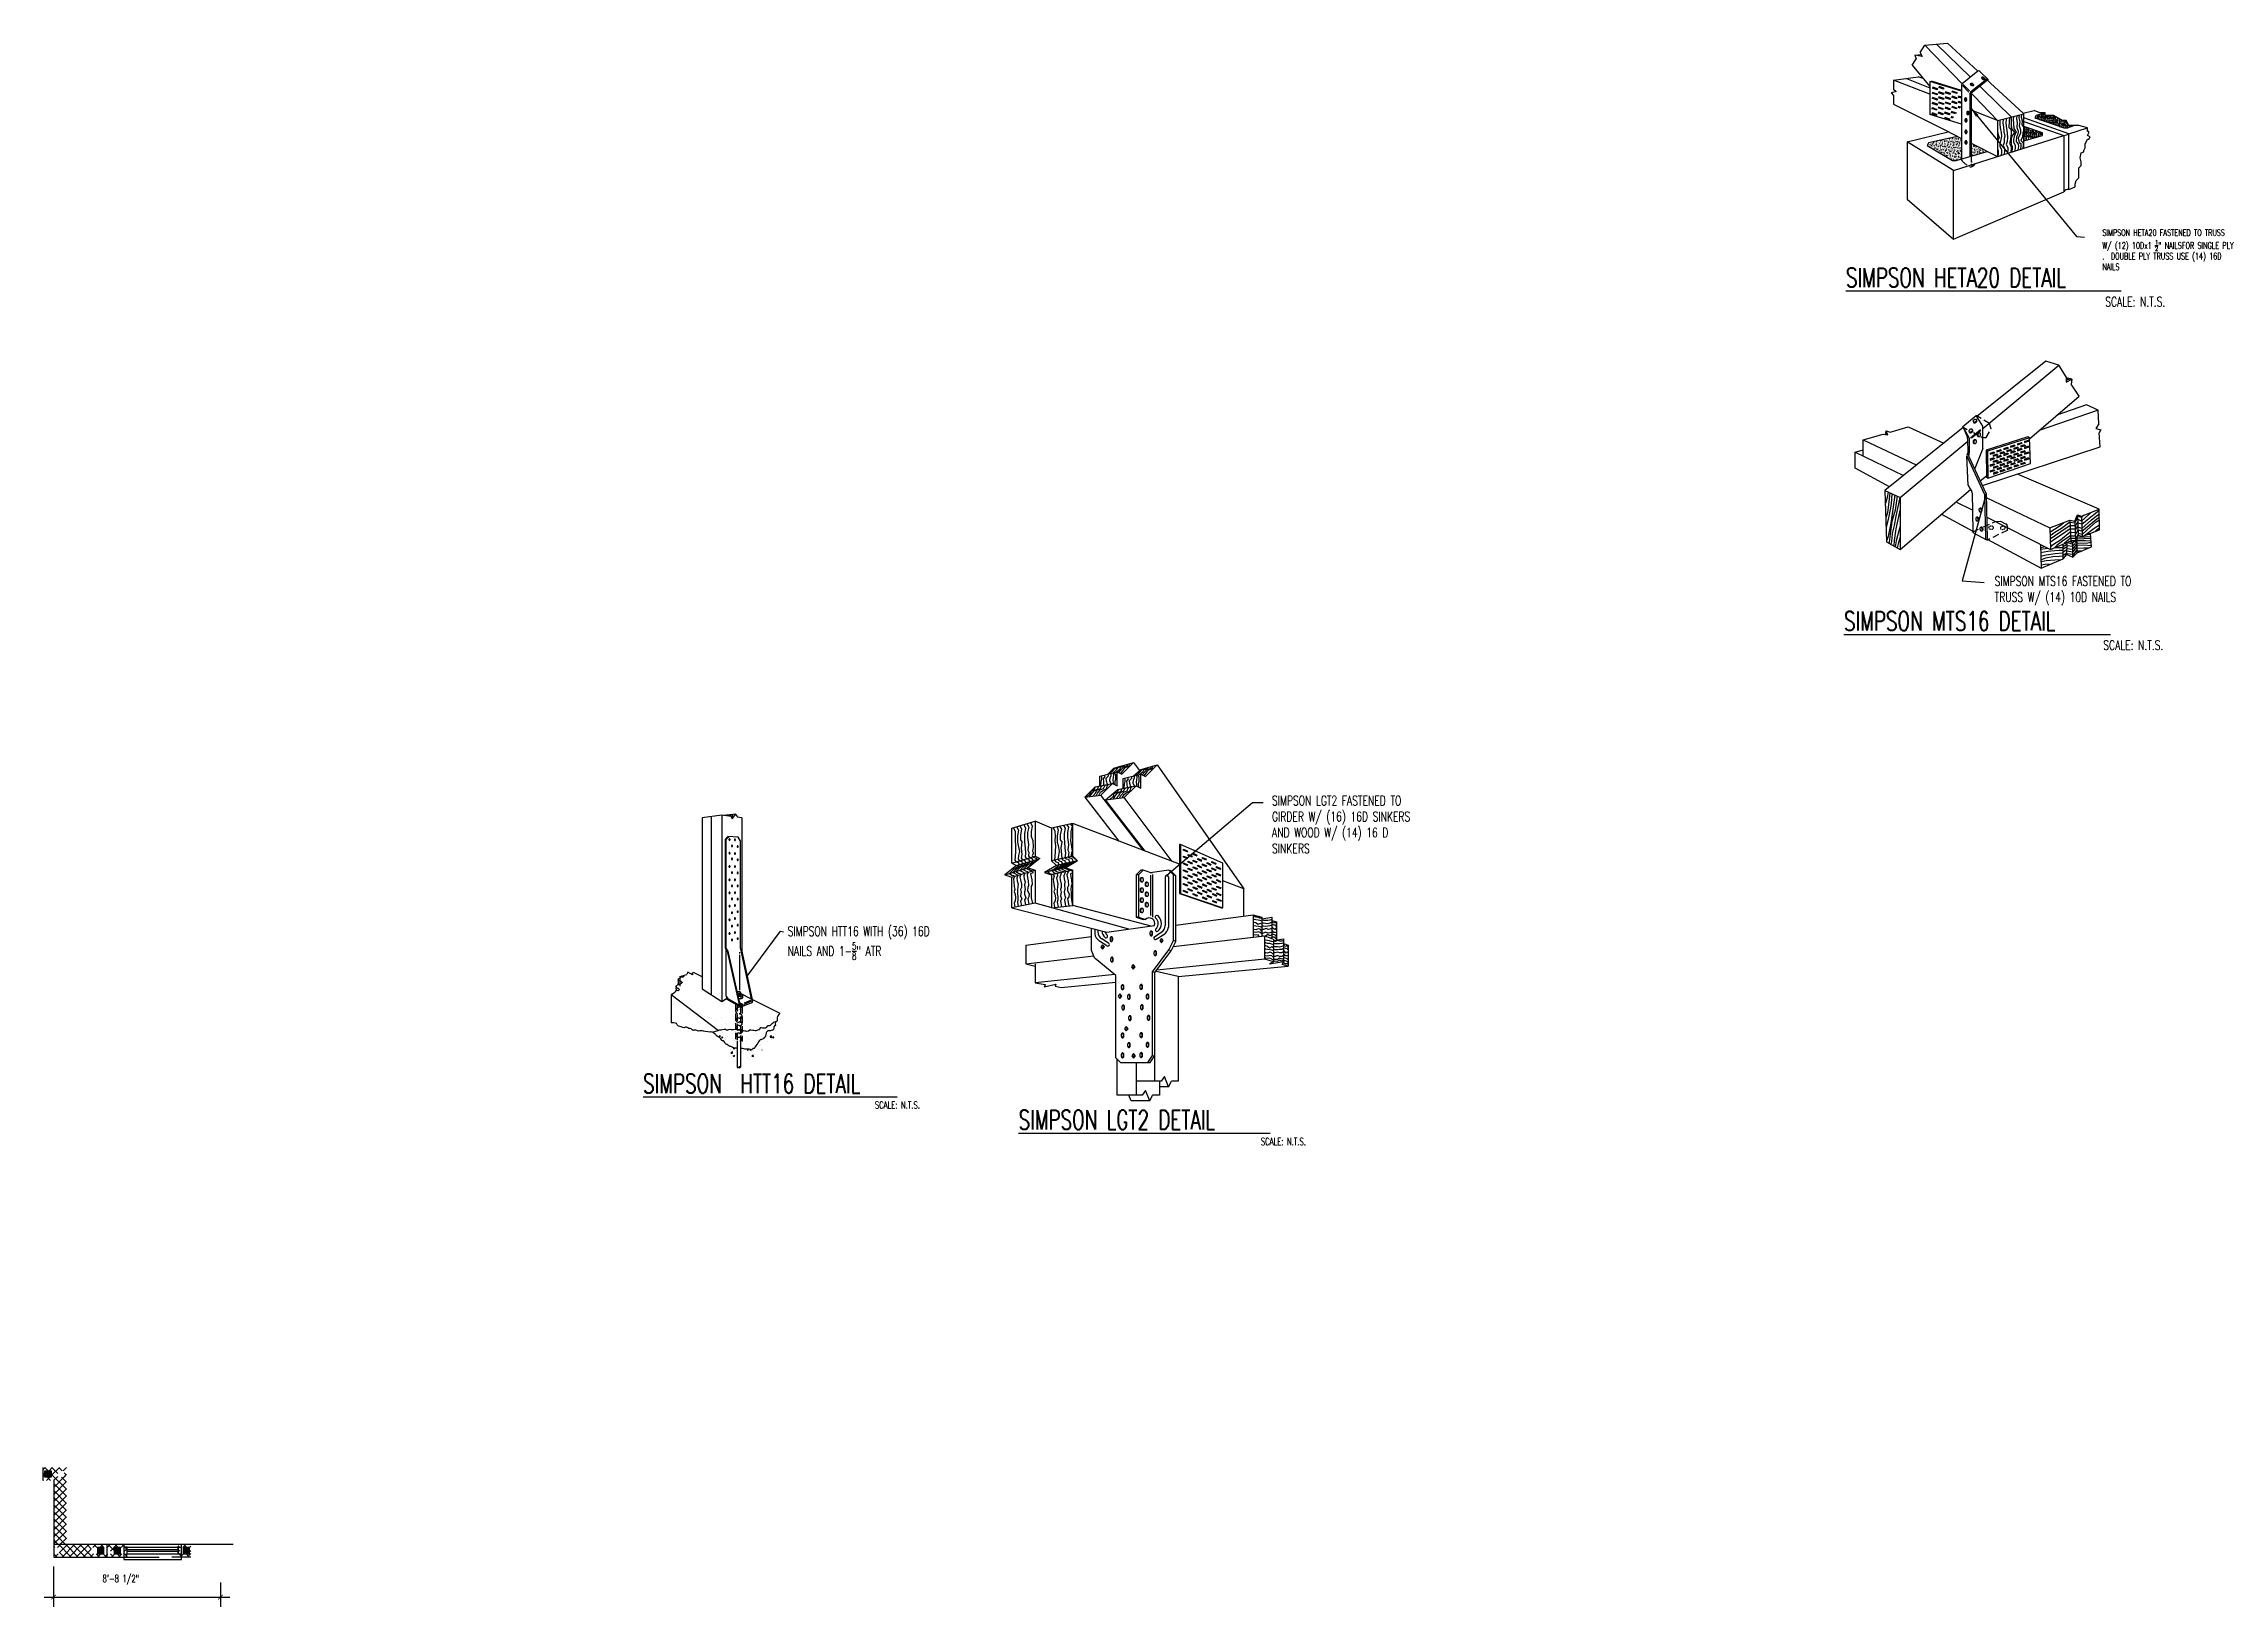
# Model space of a CAD drawing. Header units: inches. Extents: x -25328 to 8149, y -5530 to 4336.
# Drawn here: x -9240 to -7883, y 1661 to 2641 of the extents above; entities that cross this region are included whole.
import ezdxf

# ---------------------------------------------------------------- set-up
doc = ezdxf.new("R2010")
doc.units = ezdxf.units.IN
doc.header["$LTSCALE"] = 16
doc.header["$MEASUREMENT"] = 0
for name, pattern in [('DASHED', [0.75, 0.5, -0.25]), ('DASHED2', [0.375, 0.25, -0.125]), ('HIDDEN', [0.375, 0.25, -0.125])]:
    doc.linetypes.add(name, pattern=pattern)
doc.layers.get('0').update_dxf_attribs({"linetype": 'CONTINUOUS'})
doc.layers.get('DEFPOINTS').update_dxf_attribs({"linetype": 'CONTINUOUS'})
for name, color, linetype in [('BLOCK', 8, 'CONTINUOUS'), ('CELLS', 165, 'CONTINUOUS'), ('CONC', 3, 'CONTINUOUS'), ('DIMENSION', 5, 'CONTINUOUS'), ('DIMS', 5, 'CONTINUOUS'), ('HATCH', 8, 'CONTINUOUS'), ('PV-1065', 7, 'CONTINUOUS'), ('TEXT', 11, 'CONTINUOUS'), ('TEXT ROOM', 3, 'CONTINUOUS'), ('WALL EXT', 6, 'CONTINUOUS'), ('wall-external', 6, 'CONTINUOUS'), ('WALLS EXT', 6, 'CONTINUOUS'), ('WINDOWS', 1, 'CONTINUOUS')]:
    doc.layers.add(name, color=color, linetype=linetype)
doc.styles.add('NOTES', font='romant.shx', dxfattribs={"width": 0.7, "height": 4.5})
doc.styles.add('PAYTAS RM', font='romans.shx', dxfattribs={"width": 0.7, "height": 4.5})
doc.styles.add('PAYTS NOTES', font='romans.shx', dxfattribs={"width": 0.7, "height": 4.5})
doc.dimstyles.new('DIM- PAYTAS', dxfattribs={"dimscale": 48, "dimtxt": 0.1, "dimasz": 0.0625, "dimexe": 0.125, "dimexo": 0.125, "dimgap": 0.125, "dimtad": 1, "dimdec": 1, "dimzin": 3, "dimdsep": 46, "dimlunit": 4, "dimtxsty": 'PAYTAS RM', "dimblk": 'ARCHTICK', "dimcen": 0.09, "dimdle": 0.125, "dimclrd": 5, "dimclre": 5, "dimclrt": 11, "dimadec": 0, "dimazin": 0, "dimtfac": 1, "dimtdec": 1, "dimtofl": 0, "dimtmove": 2, "dimatfit": 3, "dimfxl": 0, "dimfrac": 2, "dimtolj": 1, "dimtzin": 3, "dimarcsym": 0})
pattern_1 = [(50, (-4976.7755, 1937.3051), (1.79315046, -0.15688034), [0.1875, -2.0625]), (355, (-4976.7755, 1937.3051), (-0.3468783, 1.8804803), [0.15, -1.65]), (100.4514, (-4976.626, 1937.292), (1.4462735, 1.7235989), [0.1593505, -1.7528553]), (46.1842, (-4976.7755, 1937.8051), (2.6681026, -0.4137975), [0.28125, -3.09375]), (96.6356, (-4976.553, 1937.7706), (2.3366568, 2.4352947), [0.2390257, -2.6292825]), (351.1842, (-4976.7755, 1937.805), (2.3366549, 2.4352965), [0.225, -2.475]), (21, (-4976.5255, 1937.6801), (1.4922676, -1.0065472), [0.1875, -2.0625]), (326, (-4976.5255, 1937.6801), (0.6082883, 1.8128751), [0.15, -1.65]), (71.4514, (-4976.4011, 1937.5962), (2.1005566, 0.8063262), [0.1593505, -1.7528553]), (37.5, (-4976.77546, 1937.3051), (0.03039964, 0.83223463), [0, -1.63, 0, -1.675, 0, -1.65625]), (7.5, (-4976.7755, 1937.3051), (0.65767384, 0.98602928), [0, -0.955, 0, -1.5925, 0, -0.63125]), (327.5, (-4977.33296, 1937.3051), (1.33455609, -0.05638718), [0, -0.625, 0, -1.95, 0, -2.5875]), (317.5, (-4977.583, 1937.3051), (1.45796542, 0.25026246), [0, -0.8125, 0, -1.295, 0, -1.8375])]

msp = doc.modelspace()

# ---------------------------------------------------------------- texts
at = {"layer": 'TEXT', "style": 'PAYTS NOTES', "width": 0.7}
for height, p in [(6, (-7947.83759838, 2475.9311424)), (6, (-7949.0672403, 2260.78231954)), (4.5, (-8718.68632109, 1973.49957464)), (4.5, (-8476.85563268, 1950.5929075))]:
    msp.add_text('SCALE: N.T.S.', height=height, dxfattribs=at).set_placement(p)
at = {"layer": 'TEXT', "attachment_point": 1}
for s, insert, char_height, width, style in [('\\A1;SIMPSON HETA20 FASTENED TO TRUSS W/ (12) 10Dx1 {\\H0.7x;\\S1/2;}" NAILSFOR SINGLE PLY .  DOUBLE PLY TRUSS USE (14) 16D NAILS', (-7949.65407228, 2524.20648401), 4, 75, 'NOTES'), ('SIMPSON MTS16 FASTENED TO TRUSS W/ (14) 10D NAILS ', (-8017.16708025, 2306.9172416), 6, 103.4625818877, 'PAYTS NOTES'), ('SIMPSON LGT2 FASTENED TO GIRDER W/ (16) 16D SINKERS AND WOOD W/ (14) 16 D SINKERS', (-8469.87786661, 2169.41199881), 6, 103.4625818877, 'PAYTS NOTES'), ('\\A1;SIMPSON HTT16 WITH (36) 16D NAILS AND 1-{\\H0.75x;\\S5/8;}" ATR', (-8773.29240853, 2087.53378186), 6, 103.4625818877, 'PAYTS NOTES')]:
    msp.add_mtext(s, dxfattribs=dict(at, insert=insert, char_height=char_height, width=width, style=style))
at = {"layer": 'TEXT ROOM', "style": 'PAYTS NOTES', "width": 0.7}
for s, p in [('%%USIMPSON HETA20 DETAIL      ', (-8110.33148909, 2488.06750651)), ('%%USIMPSON MTS16 DETAIL      ', (-8111.56113102, 2272.91868365)), ('%%USIMPSON  HTT16 DETAIL    ', (-8863.93073957, 1983.12746344)), ('%%USIMPSON LGT2 DETAIL      ', (-8628.63200915, 1960.45320674))]:
    msp.add_text(s, height=12, dxfattribs=at).set_placement(p)

# ---------------------------------------------------------------- blocks, each defined once
blk = doc.blocks.new('_ArchTick')
at = {"color": 0, "linetype": 'ByBlock', "const_width": 0.15}
blk.add_lwpolyline([(-0.5, -0.5), (0.5, 0.5)], dxfattribs=at)
blk = doc.blocks.new('A$C33922B47')
at = {"flags": 128}
blk.add_lwpolyline([(0.04, 0.16), (0.03, 0.16), (0.02, 0.15), (0.02, 0.15), (0.01, 0.14), (0.01, 0.13), (0, 0.11), (0, 0.1), (0, 0.08), (0, 0.07), (0, 0.05), (0.01, 0.04), (0.01, 0.03), (0.01, 0.02), (0.02, 0.01), (0.03, 0), (0.04, 0), (0.04, 0), (0.05, 0), (0.06, 0.01), (0.06, 0.02), (0.07, 0.03), (0.07, 0.04), (0.08, 0.05), (0.08, 0.07), (0.08, 0.08), (0.08, 0.1), (0.07, 0.11), (0.07, 0.13), (0.07, 0.14), (0.06, 0.15), (0.05, 0.15), (0.05, 0.16)], close=True, dxfattribs=at)
at = {"layer": 'PV-1065'}
blk.add_line((0.02, 0.15), (0.02, 0.14), dxfattribs=at)
at = {"layer": 'PV-1065', "extrusion": (-0.874475, -0.000239757, 0.485071)}
for p, q in [((0.07, 0.16), (0.04, 0.16)), ((0.04, 0), (0.07, 0))]:
    blk.add_line(p, q, dxfattribs=at)
at = {"layer": 'PV-1065', "flags": 128}
for points in [[(0.04, 0.16), (0.03, 0.16), (0.02, 0.15), (0.02, 0.15)], [(0.02, 0.02), (0.02, 0.01), (0.03, 0), (0.03, 0), (0.04, 0)], [(0.07, 0), (0.08, 0), (0.08, 0.01), (0.09, 0.01), (0.1, 0.02), (0.1, 0.04), (0.1, 0.05), (0.11, 0.06), (0.11, 0.08), (0.11, 0.1), (0.1, 0.11), (0.1, 0.12), (0.1, 0.14), (0.09, 0.15), (0.08, 0.15), (0.08, 0.16), (0.07, 0.16)]]:
    blk.add_lwpolyline(points, dxfattribs=at)
blk = doc.blocks.new('A$C06E7236E')
at = {"flags": 128}
blk.add_lwpolyline([(0.04, 0.16), (0.03, 0.16), (0.02, 0.15), (0.02, 0.15), (0.01, 0.14), (0.01, 0.13), (0, 0.11), (0, 0.1), (0, 0.08), (0, 0.07), (0, 0.05), (0.01, 0.04), (0.01, 0.03), (0.01, 0.02), (0.02, 0.01), (0.03, 0), (0.04, 0), (0.04, 0), (0.05, 0), (0.06, 0.01), (0.06, 0.02), (0.07, 0.03), (0.07, 0.04), (0.08, 0.05), (0.08, 0.07), (0.08, 0.08), (0.08, 0.1), (0.07, 0.11), (0.07, 0.13), (0.07, 0.14), (0.06, 0.15), (0.05, 0.15), (0.05, 0.16)], close=True, dxfattribs=at)
at = {"layer": 'PV-1065'}
blk.add_line((0.02, 0.15), (0.02, 0.14), dxfattribs=at)
at = {"layer": 'PV-1065', "extrusion": (-0.874475, -0.000239757, 0.485071)}
for p, q in [((0.07, 0.16), (0.04, 0.16)), ((0.04, 0), (0.07, 0))]:
    blk.add_line(p, q, dxfattribs=at)
at = {"layer": 'PV-1065', "flags": 128}
for points in [[(0.04, 0.16), (0.03, 0.16), (0.02, 0.15), (0.02, 0.15)], [(0.02, 0.02), (0.02, 0.01), (0.03, 0), (0.03, 0), (0.04, 0)], [(0.07, 0), (0.08, 0), (0.08, 0.01), (0.09, 0.01), (0.1, 0.02), (0.1, 0.04), (0.1, 0.05), (0.11, 0.06), (0.11, 0.08), (0.11, 0.1), (0.1, 0.11), (0.1, 0.12), (0.1, 0.14), (0.09, 0.15), (0.08, 0.15), (0.08, 0.16), (0.07, 0.16)]]:
    blk.add_lwpolyline(points, dxfattribs=at)
blk = doc.blocks.new('A$C7842111F')
blk.add_lwpolyline([(0.103, 0.066), (0.051, 0.133), (0, 0.066), (0.051, 0)], close=True)
blk.add_lwpolyline([(0.082, 0.039), (0.061, 0.066), (0.082, 0.094)])
blk = doc.blocks.new('A$C4BAD0ED7')
blk.add_blockref('A$C7842111F', (0, 0))
blk = doc.blocks.new('CELL')
at = {"layer": 'CELLS', "linetype": 'Continuous'}
for p, q in [((-2, -1.9), (-2, 2.1)), ((-2, 2.1), (2, 2.1)), ((2, 2.1), (2, -1.9)), ((2, -1.9), (-2, -1.9))]:
    blk.add_line(p, q, dxfattribs=at)
for points in [[(-2, 2.1), (-2, -1.9), (2, 2.1), (-0.1, -1.9)], [(2, 2.1), (-0.1, -1.9), (2, -0.8), (1.7, -1.9)], [(2, -0.8), (1.7, -1.9), (2, -1.9)]]:
    blk.add_solid(points, dxfattribs=at)
blk = doc.blocks.new('*D357')
at = {"layer": 'DEFPOINTS', "color": 0, "transparency": 16777216}
for p in [(-9233.2, 1692.5), (-9128.7, 1682.5), (-9128.7, 1667.4)]:
    blk.add_point(p, dxfattribs=at)
at = {"layer": 'DIMENSION', "color": 5, "lineweight": -2, "transparency": 16777216}
for p, q in [((-9233.2, 1686.5), (-9233.2, 1661.4)), ((-9128.7, 1676.5), (-9128.7, 1661.4)), ((-9239.2, 1667.4), (-9122.7, 1667.4))]:
    blk.add_line(p, q, dxfattribs=at)
at = {"layer": 'DIMENSION', "color": 5, "lineweight": -2, "transparency": 16777216, "xscale": 3, "yscale": 3, "zscale": 3, "rotation": 180}
blk.add_blockref('_ArchTick', (-9233.2, 1667.4), dxfattribs=at)
at = {"layer": 'DIMENSION', "color": 5, "lineweight": -2, "transparency": 16777216, "xscale": 3, "yscale": 3, "zscale": 3}
blk.add_blockref('_ArchTick', (-9128.7, 1667.4), dxfattribs=at)
at = {"layer": 'DIMENSION', "color": 11, "transparency": 16777216, "insert": (-9191.1, 1678.3), "char_height": 4.5, "attachment_point": 5, "style": 'PAYTAS RM', "bg_fill": 3, "box_fill_scale": 1.25, "bg_fill_color": 256, "bg_fill_true_color": 13158600, "bg_fill_transparency": 0}
blk.add_mtext('\\A1;8\'-8 1/2"', dxfattribs=at)

# ---------------------------------------------------------------- hatches: boundary and pattern name
at = {"layer": 'DIMS'}
h = msp.add_hatch(dxfattribs=at)
h.set_pattern_fill('ANSI37', color=8, scale=25, style=0)
h.set_pattern_definition([(45, (-9565.617, -1946.2144), (-2.2097087, 2.2097087), []), (135, (-9565.617, -1946.2144), (-2.2097087, -2.2097087), [])])
h.paths.add_polyline_path([(-9233.15564093, 1740.5454279), (-9239.65564093, 1740.5454279), (-9239.65564093, 1748.5454279), (-9225.15564093, 1748.5454279), (-9225.15564093, 1700.5454279), (-9233.15564093, 1700.5454279)])
h.paths.add_polyline_path([(-9230.65564093, 1742.54808598), (-9226.65564093, 1742.54808598), (-9226.65564093, 1746.54808598), (-9230.65564093, 1746.54808598)], flags=16)
h.paths.add_polyline_path([(-9234.65564093, 1742.54808598), (-9234.65564093, 1746.54808598), (-9238.65564093, 1746.54808598), (-9238.65564093, 1742.54808598)], flags=16)
h = msp.add_hatch(dxfattribs=at)
h.set_pattern_fill('ANSI37', color=8, scale=25, style=0)
h.set_pattern_definition([(45, (-9547.617, -1946.2144), (-2.2097087, 2.2097087), []), (135, (-9547.617, -1946.2144), (-2.2097087, -2.2097087), [])])
h.paths.add_polyline_path([(-9187.15564093, 1692.5454279), (-9187.15564093, 1700.5454279), (-9203.65564093, 1700.5454279), (-9203.65564093, 1692.5454279)])
h.paths.add_polyline_path([(-9189.15564093, 1694.54808598), (-9189.15564093, 1698.54808598), (-9193.15564093, 1698.54808598), (-9193.15564093, 1694.54808598)], flags=16)
h.paths.add_polyline_path([(-9197.65564093, 1694.54808598), (-9201.65564093, 1694.54808598), (-9201.65564093, 1698.54808598), (-9197.65564093, 1698.54808598)], flags=16)
h.paths.add_polyline_path([(-9209.65564093, 1698.54808598), (-9205.65564093, 1698.54808598), (-9205.65564093, 1694.54808598), (-9209.65564093, 1694.54808598)], flags=16)
h.paths.add_polyline_path([(-9233.15564093, 1700.5454279), (-9233.15564093, 1692.5454279), (-9203.65564093, 1692.5454279), (-9203.65564093, 1700.5454279)])
h.paths.add_polyline_path([(-9233.15564093, 1698.54808598), (-9233.15564093, 1694.54808598), (-9229.65564093, 1694.54808598), (-9229.65564093, 1698.54808598)])
h = msp.add_hatch(dxfattribs=at)
h.set_pattern_fill('ANSI37', color=8, scale=25, style=0)
h.set_pattern_definition([(45, (-9557.617, -1946.2144), (-2.2097087, 2.2097087), []), (135, (-9557.617, -1946.2144), (-2.2097087, -2.2097087), [])])
h.paths.add_polyline_path([(-9150.03393595, 1694.54808598), (-9154.03393595, 1694.54808598), (-9154.03393595, 1698.54808598), (-9150.03393595, 1698.54808598)], flags=16)
h.paths.add_polyline_path([(-9147.15564045, 1692.5454279), (-9147.15564045, 1700.5454279), (-9155.15564093, 1700.5454279), (-9155.15564093, 1692.5454279)])
at = {"layer": 'HATCH', "linetype": 'DASHED'}
h = msp.add_hatch(dxfattribs=at)
h.set_pattern_fill('AR-CONC', color=8, scale=0.25, style=0)
h.set_pattern_definition(pattern_1)
h.paths.add_polyline_path([(-7998.93915938, 2588.61790696), (-7998.93915938, 2579.71765121), (-7987.17445349, 2583.12771088), (-7987.17445349, 2584.69633833)])
h.paths.add_polyline_path([(-7972.27249271, 2592.53947559), (-7974.62543389, 2592.53947559), (-7980.11562996, 2595.67673049), (-7985.60582604, 2595.67673049), (-7985.60582604, 2597.24535794), (-7991.09602212, 2595.67673049), (-7991.88033585, 2594.10810304), (-7973.84112016, 2587.83359324), (-7971.48817898, 2587.83359324), (-7967.56661036, 2589.40222069), (-7970.70386526, 2589.40222069)])
h = msp.add_hatch(dxfattribs=at)
h.set_pattern_fill('AR-CONC', color=8, scale=0.25, style=0)
h.set_pattern_definition(pattern_1)
h.paths.add_polyline_path([(-8037.83703493, 2581.20558676), (-8040.3390995, 2582.4680292), (-8058.54700251, 2578.42182853), (-8059.33131624, 2576.85320108), (-8043.64504173, 2567.44143637), (-8041.29210055, 2567.44143637), (-8037.83703493, 2568.44290467)])
h.paths.add_polyline_path([(-8031.87900659, 2578.19940221), (-8031.87900659, 2570.16986941), (-8021.77153245, 2573.09957205)])

# ---------------------------------------------------------------- linework, layer by layer
at = {"linetype": 'HIDDEN'}
for p, q in [((-8020.39475352, 2402.75681694), (-8028.72511616, 2407.65703025)), ((-8019.26157919, 2399.14290961), (-8020.39475352, 2402.75681694)), ((-8036.93297346, 2400.42921561), (-8034.29910881, 2398.98977795)), ((-8030.50144349, 2396.93781362), (-8028.32697383, 2395.77401296)), ((-8024.9887035, 2393.9670593), (-8022.41609151, 2393.9670593)), ((-8022.41609151, 2393.9670593), (-8019.26157919, 2399.14290961)), ((-8024.03928717, 2337.85961683), (-8016.56646187, 2341.22851348)), ((-8009.27739456, 2335.7157735), (-8021.28291718, 2329.86614386)), ((-8016.56646187, 2341.22851348), (-8013.47320221, 2341.53477682)), ((-8013.47320221, 2341.53477682), (-8009.82866856, 2339.63594416)), ((-8009.21614189, 2338.59464883), (-8009.27739456, 2335.7157735))]:
    msp.add_line(p, q, dxfattribs=at)
msp.add_line((-8032.21651815, 2393.72204863), (-8025.93811983, 2398.92852528))
at = {"linetype": 'DASHED2'}
for points in [[(-8037.83703493, 2574.39814869), (-8037.83703493, 2567.84589869, 0.1629543562), (-8037.61099211, 2567.31583355, 0.1629543562)], [(-8031.87900659, 2570.41539239), (-8031.87900659, 2565.42890489, 0.251365), (-8031.42879409, 2564.36271739)]]:
    msp.add_lwpolyline(points, format="xyb", dxfattribs=at)
at = {"linetype": 'DASHED2', "flags": 128}
msp.add_lwpolyline([(-8037.61099212, 2567.31583356, 0.1089688897), (-8032.45830659, 2563.48635489, 0.170065), (-8031.82900659, 2563.47447989, 0.10683), (-8029.79918159, 2564.74376739, 0.445424), (-8029.86884409, 2565.67035489), (-8031.16998159, 2566.33662989, 0.093771), (-8031.39291909, 2566.40224239, -0.091925), (-8031.87900659, 2566.54339239)], format="xyb", dxfattribs=at)
at = {"linetype": 'HIDDEN'}
for centre, radius, start, end in [((-8020.30287452, 2337.30834283), 0.643153, 151.435, 182.5119999999), ((-8019.84347952, 2337.06333216), 1.16380066, 132.6239999999, 151.435), ((-8020.30287452, 2337.30834283), 0.643153, 212.845, 217.0599999999), ((-8019.90473219, 2337.61460616), 1.16380066, 217.0599999999, 241.5300000001), ((-8019.65972152, 2338.04337483), 1.68444833, 241.5300000001, 245.902), ((-8019.53721619, 2336.6345635), 1.68444833, 109.1489999998, 113.1179999999), ((-8019.32283186, 2335.96078417), 2.38885399, 94.248, 109.1489999998), ((-8019.50658986, 2338.74778049), 2.38885399, 262.2910000001, 272.804), ((-8019.32283186, 2335.96078417), 2.38885399, 92.6489999999, 94.248), ((-8019.32283186, 2335.96078417), 2.38885399, 79.3469999999, 80.1229999999), ((-8019.16970019, 2336.66518983), 1.68444833, 61.5300000001, 79.3469999999), ((-8019.50658986, 2338.74778049), 2.38885399, 285.9040000001, 289.1489999998), ((-8019.29220552, 2338.07400116), 1.68444833, 289.1489999998, 306.9650000001), ((-8018.92468953, 2337.12458483), 1.16380066, 48.1510000001, 61.5300000001), ((-8018.98594219, 2337.67585883), 1.16380066, 306.9650000001, 307.2329999999), ((-8018.98594219, 2337.67585883), 1.16380066, 328.2179999999, 331.435), ((-8018.52654719, 2337.43084816), 0.643153, 4.248, 31.263), ((-8018.52654719, 2337.43084816), 0.643153, 331.435, 4.248), ((-8012.95255455, 2337.21646383), 0.643153, 151.435, 182.5119999999), ((-8012.52378588, 2336.97145316), 1.16380066, 132.6239999999, 151.435), ((-8012.95255455, 2337.21646383), 0.643153, 212.845, 217.0599999999), ((-8012.55441221, 2337.52272716), 1.16380066, 217.0599999999, 241.5300000001), ((-8012.30940155, 2337.95149583), 1.68444833, 241.5300000001, 245.902), ((-8012.21752255, 2336.5426845), 1.68444833, 109.1489999998, 113.1179999999), ((-8011.97251188, 2335.86890517), 2.38885399, 94.248, 109.1489999998), ((-8012.18689622, 2338.65590149), 2.38885399, 262.2910000001, 272.804), ((-8011.97251188, 2335.86890517), 2.38885399, 92.6489999999, 94.248), ((-8011.97251188, 2335.86890517), 2.38885399, 79.3469999999, 80.1229999999), ((-8011.85000655, 2336.57331083), 1.68444833, 61.5300000001, 79.3469999999), ((-8012.18689622, 2338.65590149), 2.38885399, 285.9040000001, 289.1489999998), ((-8011.94188555, 2337.98212216), 1.68444833, 289.1489999998, 306.9650000001), ((-8011.60499588, 2337.03270583), 1.16380066, 48.1510000001, 61.5300000001), ((-8011.63562222, 2337.58397983), 1.16380066, 306.9650000001, 307.2329999999), ((-8011.63562222, 2337.58397983), 1.16380066, 328.2179999999, 331.435), ((-8011.17622722, 2337.33896916), 0.643153, 4.248, 31.263), ((-8011.17622722, 2337.33896916), 0.643153, 331.435, 4.248), ((-8010.37994256, 2338.62527516), 1.16380066, 358.742, 62.4200000001)]:
    msp.add_arc(centre, radius, start, end, dxfattribs=at)
at = {"layer": 'CONC'}
for p, q in [((-9239.65564093, 1740.5454279), (-9239.65564093, 1748.5454279)), ((-9199.65564093, 1692.5454279), (-9199.65564093, 1700.5454279))]:
    msp.add_line(p, q, dxfattribs=at)
at = {"layer": 'DIMS'}
msp.add_line((-9203.65564093, 1692.5454279), (-9167.15564093, 1692.5454279), dxfattribs=at)
at = {"layer": 'HATCH', "color": 1}
msp.add_line((-8057.76268879, 2616.96233813), (-8056.77760883, 2617.07195292), dxfattribs=at)
at = {"layer": 'HATCH'}
for p, q in [((-8057.76268879, 2616.96233813), (-8057.76268879, 2596.26069542)), ((-8037.92994088, 2610.80629652), (-8057.76268879, 2616.96233813)), ((-8037.92994088, 2611.27369836), (-8056.77760883, 2617.07195292)), ((-8056.20232036, 2610.27843443), (-8053.14075139, 2609.2250729)), ((-8056.20232036, 2609.52371744), (-8055.01175438, 2609.86880903)), ((-8053.14075139, 2608.47035592), (-8056.20232036, 2609.52371744)), ((-8056.20232036, 2607.11840832), (-8053.14075139, 2606.0650468)), ((-8056.20232036, 2606.36369134), (-8055.01175438, 2606.70878293)), ((-8053.14075139, 2605.31032982), (-8056.20232036, 2606.36369134)), ((-8056.15961931, 2613.52085863), (-8053.09805034, 2612.46749711)), ((-8056.15961931, 2612.76614165), (-8054.96905333, 2613.11123324)), ((-8053.09805034, 2611.71278013), (-8056.15961931, 2612.76614165)), ((-8053.14075139, 2609.2250729), (-8053.14075139, 2608.47035592)), ((-8053.14075139, 2606.0650468), (-8053.14075139, 2605.31032982)), ((-8053.09805034, 2612.46749711), (-8053.09805034, 2611.71278013)), ((-8052.23112769, 2610.66383071), (-8049.16955872, 2609.61046919)), ((-8052.23112769, 2609.90911373), (-8051.04056171, 2610.25420532)), ((-8049.16955872, 2608.85575221), (-8052.23112769, 2609.90911373)), ((-8052.23112769, 2607.5038046), (-8049.16955872, 2606.45044308)), ((-8052.23112769, 2606.74908762), (-8051.04056171, 2607.09417921)), ((-8049.16955872, 2605.6957261), (-8052.23112769, 2606.74908762)), ((-8052.18842664, 2613.90625491), (-8049.12685767, 2612.85289339)), ((-8052.18842664, 2613.15153793), (-8050.99786066, 2613.49662952)), ((-8049.12685767, 2612.09817641), (-8052.18842664, 2613.15153793)), ((-8049.16955872, 2609.61046919), (-8049.16955872, 2608.85575221)), ((-8049.16955872, 2606.45044308), (-8049.16955872, 2605.6957261)), ((-8049.12685767, 2612.85289339), (-8049.12685767, 2612.09817641)), ((-8048.17453414, 2607.41992298), (-8045.11296517, 2606.36656146)), ((-8048.17453414, 2606.665206), (-8046.98396816, 2607.01029759)), ((-8045.11296517, 2605.61184448), (-8048.17453414, 2606.665206)), ((-8048.13183309, 2610.66234718), (-8045.07026412, 2609.60898566)), ((-8048.13183309, 2609.9076302), (-8046.94126711, 2610.25272179)), ((-8045.07026412, 2608.85426868), (-8048.13183309, 2609.9076302)), ((-8045.11296517, 2606.36656146), (-8045.11296517, 2605.61184448)), ((-8045.07026412, 2609.60898566), (-8045.07026412, 2608.85426868)), ((-8044.03253728, 2607.89076327), (-8040.97096831, 2606.83740175)), ((-8044.03253728, 2607.13604629), (-8042.8419713, 2607.48113788)), ((-8040.97096831, 2606.08268477), (-8044.03253728, 2607.13604629)), ((-8044.03253728, 2604.73073717), (-8040.97096831, 2603.67737565)), ((-8043.98983623, 2611.13318748), (-8040.92826726, 2610.07982596)), ((-8043.98983623, 2610.3784705), (-8042.79927025, 2610.72356209)), ((-8040.92826726, 2609.32510898), (-8043.98983623, 2610.3784705)), ((-8040.97096831, 2606.83740175), (-8040.97096831, 2606.08268477)), ((-8040.92826726, 2610.07982596), (-8040.92826726, 2609.32510898)), ((-8040.01864478, 2604.68821108), (-8037.92994088, 2603.96957291)), ((-8039.97594373, 2607.93063528), (-8037.92994088, 2607.22668881)), ((-8039.97594373, 2607.1759183), (-8038.78537775, 2607.52100989)), ((-8037.92994088, 2606.47197183), (-8039.97594373, 2607.1759183)), ((-8037.92994088, 2590.10465381), (-8057.76268879, 2596.26069542)), ((-8056.5866298, 2597.47353381), (-8053.52506083, 2596.42017228)), ((-8056.5866298, 2596.71881682), (-8055.39606382, 2597.06390841)), ((-8053.52506083, 2595.6654553), (-8056.5866298, 2596.71881682)), ((-8056.54392875, 2600.71595801), (-8053.48235978, 2599.66259649)), ((-8056.54392875, 2599.96124103), (-8055.35336277, 2600.30633262)), ((-8053.48235978, 2598.90787951), (-8056.54392875, 2599.96124103)), ((-8056.24502141, 2603.87598412), (-8053.18345244, 2602.82262259)), ((-8056.24502141, 2603.12126713), (-8055.05445543, 2603.46635872)), ((-8053.18345244, 2602.06790561), (-8056.24502141, 2603.12126713)), ((-8053.52506083, 2596.42017228), (-8053.52506083, 2595.6654553)), ((-8053.48235978, 2599.66259649), (-8053.48235978, 2598.90787951)), ((-8053.18345244, 2602.82262259), (-8053.18345244, 2602.06790561)), ((-8052.61543713, 2597.85893009), (-8049.55386816, 2596.80556857)), ((-8052.61543713, 2597.10421311), (-8051.42487115, 2597.4493047)), ((-8049.55386816, 2596.05085159), (-8052.61543713, 2597.10421311)), ((-8052.57273608, 2601.10135429), (-8049.51116711, 2600.04799277)), ((-8052.57273608, 2600.34663731), (-8051.3821701, 2600.6917289)), ((-8049.51116711, 2599.29327579), (-8052.57273608, 2600.34663731)), ((-8052.27382874, 2604.2613804), (-8049.21225977, 2603.20801888)), ((-8052.27382874, 2603.50666342), (-8051.08326276, 2603.85175501)), ((-8049.21225977, 2602.4533019), (-8052.27382874, 2603.50666342)), ((-8049.55386816, 2596.80556857), (-8049.55386816, 2596.05085159)), ((-8049.51116711, 2600.04799277), (-8049.51116711, 2599.29327579)), ((-8049.21225977, 2603.20801888), (-8049.21225977, 2602.4533019)), ((-8048.55884358, 2594.61502236), (-8045.49727461, 2593.56166084)), ((-8048.55884358, 2593.86030538), (-8047.3682776, 2594.20539697)), ((-8045.49727461, 2592.80694386), (-8048.55884358, 2593.86030538)), ((-8048.51614253, 2597.85744656), (-8045.45457356, 2596.80408504)), ((-8048.51614253, 2597.10272958), (-8047.32557655, 2597.44782117)), ((-8045.45457356, 2596.04936806), (-8048.51614253, 2597.10272958)), ((-8048.21723519, 2601.01747267), (-8045.15566622, 2599.96411115)), ((-8048.21723519, 2600.26275569), (-8047.02666921, 2600.60784728)), ((-8045.15566622, 2599.20939417), (-8048.21723519, 2600.26275569)), ((-8048.17453414, 2604.25989687), (-8045.11296517, 2603.20653535)), ((-8048.17453414, 2603.50517989), (-8046.98396816, 2603.85027148)), ((-8045.11296517, 2602.45181837), (-8048.17453414, 2603.50517989)), ((-8045.49727461, 2593.56166084), (-8045.49727461, 2592.80694386)), ((-8045.45457356, 2596.80408504), (-8045.45457356, 2596.04936806)), ((-8045.15566622, 2599.96411115), (-8045.15566622, 2599.20939417)), ((-8045.11296517, 2603.20653535), (-8045.11296517, 2602.45181837)), ((-8044.41684672, 2595.08586265), (-8042.88620755, 2594.55923189)), ((-8044.41684672, 2594.33114567), (-8043.22628074, 2594.67623726)), ((-8044.37414567, 2598.32828686), (-8041.3125767, 2597.27492534)), ((-8044.37414567, 2597.57356988), (-8043.18357969, 2597.91866147)), ((-8041.60064267, 2596.61932016), (-8044.37414567, 2597.57356988)), ((-8044.07523833, 2601.48831296), (-8041.01366935, 2600.43495144)), ((-8044.07523833, 2600.73359598), (-8042.88467235, 2601.07868757)), ((-8041.01366935, 2599.68023446), (-8044.07523833, 2600.73359598)), ((-8044.03253728, 2603.97602019), (-8042.8419713, 2604.32111178)), ((-8040.97096831, 2602.92265867), (-8044.03253728, 2603.97602019)), ((-8041.3125767, 2597.27492534), (-8041.3125767, 2597.08093928)), ((-8041.01366935, 2600.43495144), (-8041.01366935, 2599.68023446)), ((-8040.97096831, 2603.67737565), (-8040.97096831, 2602.92265867)), ((-8040.01864478, 2603.9334941), (-8038.8280788, 2604.27858569)), ((-8037.92994088, 2603.21485593), (-8040.01864478, 2603.9334941)), ((-8040.01864478, 2601.52818497), (-8038.2916563, 2600.93399839)), ((-8040.01864478, 2600.77346799), (-8038.8280788, 2601.11855958)), ((-8039.17432641, 2600.48297234), (-8040.01864478, 2600.77346799)), ((-7996.3224556, 2394.36520163), (-8022.53859685, 2386.03483899)), ((-7995.40366561, 2393.6914223), (-8021.58918052, 2385.33043333)), ((-8011.45186422, 2387.07613432), (-8008.78737323, 2387.90304532)), ((-8009.33864723, 2387.74991365), (-8008.4811099, 2387.29051866)), ((-8007.13355123, 2388.54619832), (-8004.49968658, 2389.37310932)), ((-8007.13355123, 2387.84179265), (-8004.19342324, 2388.76058265)), ((-8007.13355123, 2388.54619832), (-8007.13355123, 2387.84179265)), ((-8005.11221324, 2387.19863966), (-8002.47834858, 2388.05617699)), ((-8005.05096057, 2389.21997765), (-8004.19342324, 2388.76058265)), ((-8003.02962258, 2387.87241899), (-8002.17208525, 2387.41302399)), ((-8002.84586458, 2390.01626231), (-8000.18137359, 2390.84317331)), ((-8002.84586458, 2390.01626231), (-8002.81523825, 2389.31185665)), ((-8002.81523825, 2389.31185665), (-7999.87511026, 2390.23064665)), ((-8000.82452659, 2388.66870365), (-7998.1600356, 2389.52624098)), ((-8000.82452659, 2388.66870365), (-8000.79390026, 2387.96429799)), ((-8000.79390026, 2387.96429799), (-7997.85377227, 2388.91371432)), ((-8000.73264759, 2390.69004164), (-7999.87511026, 2390.23064665)), ((-7998.7113096, 2389.34248298), (-7997.85377227, 2388.91371432)), ((-7998.5275516, 2391.48632631), (-7995.89368694, 2392.31323731)), ((-7998.5275516, 2390.78192064), (-7995.58742361, 2391.70071064)), ((-7998.5275516, 2391.48632631), (-7998.5275516, 2390.78192064)), ((-7998.49692526, 2387.78053999), (-7995.83243427, 2388.63807732)), ((-7998.49692526, 2387.78053999), (-7998.46629893, 2387.07613432)), ((-7998.46629893, 2387.07613432), (-7995.52617094, 2388.02555065)), ((-7996.4143346, 2392.16010564), (-7995.58742361, 2391.70071064)), ((-7996.38370827, 2388.45431932), (-7995.52617094, 2388.02555065)), ((-7995.40366561, 2393.6914223), (-7996.3224556, 2394.36520163)), ((-7994.63800728, 2377.49009202), (-7995.40366561, 2393.6914223)), ((-8021.58918052, 2385.33043333), (-8022.53859685, 2386.03483899)), ((-8022.53859685, 2386.03483899), (-8022.35483885, 2369.03722405)), ((-8021.58918052, 2385.33043333), (-8021.40542252, 2368.33281839)), ((-8021.40542252, 2368.33281839), (-7994.63800728, 2377.49009202)), ((-8020.05786386, 2384.13600633), (-8017.4239992, 2384.96291733)), ((-8020.05786386, 2383.40097434), (-8017.11773587, 2384.35039067)), ((-8020.05786386, 2384.13600633), (-8020.05786386, 2383.40097434)), ((-8020.02723752, 2380.43022001), (-8017.36274653, 2381.28775734)), ((-8020.02723752, 2379.72581435), (-8017.0564832, 2380.64460435)), ((-8020.02723752, 2380.43022001), (-8020.02723752, 2379.72581435)), ((-8019.99661119, 2376.72443369), (-8017.3321202, 2377.58197102)), ((-8019.99661119, 2376.72443369), (-8019.96598486, 2376.02002803)), ((-8019.96598486, 2376.02002803), (-8017.02585687, 2376.96944436)), ((-8018.03652586, 2382.78844767), (-8015.4026612, 2383.645985)), ((-8018.03652586, 2382.08404201), (-8015.09639787, 2383.002832)), ((-8018.03652586, 2382.78844767), (-8018.03652586, 2382.08404201)), ((-8018.00589953, 2379.08266135), (-8015.34140854, 2379.94019868)), ((-8018.00589953, 2378.37825569), (-8015.03514521, 2379.32767202)), ((-8018.00589953, 2379.08266135), (-8018.00589953, 2378.37825569)), ((-8017.9752732, 2375.40750136), (-8015.31078221, 2376.23441236)), ((-8017.9752732, 2375.40750136), (-8017.94464686, 2374.7030957)), ((-8017.94464686, 2384.80978566), (-8017.11773587, 2384.35039067)), ((-8017.94464686, 2374.7030957), (-8015.00451887, 2375.6218857)), ((-8017.91402053, 2381.10399934), (-8017.0564832, 2380.64460435)), ((-8017.8833942, 2377.39821302), (-8017.02585687, 2376.96944436)), ((-8015.92330887, 2383.462227), (-8015.09639787, 2383.002832)), ((-8015.89268254, 2379.75644068), (-8015.03514521, 2379.32767202)), ((-8015.8620562, 2376.0812807), (-8015.00451887, 2375.6218857)), ((-8015.73955087, 2385.60607033), (-8013.10568621, 2386.43298133)), ((-8015.73955087, 2384.87103833), (-8012.79942288, 2385.82045466)), ((-8015.73955087, 2385.60607033), (-8015.73955087, 2384.87103833)), ((-8015.70892454, 2381.90028401), (-8013.07505988, 2382.75782134)), ((-8015.70892454, 2381.19587834), (-8012.76879655, 2382.11466834)), ((-8015.70892454, 2381.90028401), (-8015.70892454, 2381.19587834)), ((-8015.6782982, 2378.22512402), (-8013.01380721, 2379.05203502)), ((-8015.6782982, 2377.49009202), (-8012.70754388, 2378.43950835)), ((-8015.6782982, 2378.22512402), (-8015.6782982, 2377.49009202)), ((-8015.64767187, 2374.5193377), (-8012.98318088, 2375.3462487)), ((-8015.64767187, 2374.5193377), (-8015.61704554, 2373.81493204)), ((-8015.61704554, 2373.81493204), (-8012.67691755, 2374.73372203)), ((-8013.74883921, 2384.25851167), (-8011.08434822, 2385.116049)), ((-8013.74883921, 2384.25851167), (-8013.71821288, 2383.554106)), ((-8013.71821288, 2383.554106), (-8010.77808489, 2384.472896)), ((-8013.68758654, 2380.55272535), (-8011.05372189, 2381.41026268)), ((-8013.68758654, 2379.84831968), (-8010.74745855, 2380.79773601)), ((-8013.68758654, 2380.55272535), (-8013.68758654, 2379.84831968)), ((-8013.65696021, 2386.27984966), (-8012.79942288, 2385.82045466)), ((-8013.65696021, 2376.87756536), (-8011.02309555, 2377.70447636)), ((-8013.65696021, 2376.17315969), (-8010.71683222, 2377.09194969)), ((-8013.65696021, 2376.87756536), (-8013.65696021, 2376.17315969)), ((-8013.59570754, 2382.57406334), (-8012.76879655, 2382.11466834)), ((-8013.56508121, 2378.86827702), (-8012.70754388, 2378.43950835)), ((-8013.53445488, 2375.19311703), (-8012.67691755, 2374.73372203)), ((-8011.63562222, 2384.932291), (-8010.77808489, 2384.472896)), ((-8011.60499588, 2381.22650468), (-8010.74745855, 2380.79773601)), ((-8011.54374322, 2377.55134469), (-8010.71683222, 2377.09194969)), ((-8011.45186422, 2386.34110233), (-8008.4811099, 2387.29051866)), ((-8011.45186422, 2387.07613432), (-8011.45186422, 2386.34110233)), ((-8011.42123789, 2383.370348), (-8008.75674689, 2384.22788533)), ((-8011.42123789, 2383.370348), (-8011.39061155, 2382.66594234)), ((-8011.39061155, 2382.66594234), (-8008.45048356, 2383.58473234)), ((-8011.35998522, 2379.69518802), (-8008.72612056, 2380.52209901)), ((-8011.35998522, 2378.96015602), (-8008.41985723, 2379.90957235)), ((-8011.35998522, 2379.69518802), (-8011.35998522, 2378.96015602)), ((-8011.32935889, 2375.9894017), (-8008.69549423, 2376.81631269)), ((-8011.32935889, 2375.28499603), (-8008.35860456, 2376.20378603)), ((-8011.32935889, 2375.9894017), (-8011.32935889, 2375.28499603)), ((-8009.43052623, 2385.72857566), (-8006.79666157, 2386.58611299)), ((-8009.43052623, 2385.02417), (-8006.4597719, 2385.94295999)), ((-8009.43052623, 2385.72857566), (-8009.43052623, 2385.02417)), ((-8009.39989989, 2382.05341567), (-8006.7354089, 2382.88032667)), ((-8009.39989989, 2382.05341567), (-8009.36927356, 2381.31838368)), ((-8009.36927356, 2381.31838368), (-8006.42914557, 2382.26780001)), ((-8009.33864723, 2378.34762935), (-8006.70478257, 2379.17454035)), ((-8009.33864723, 2377.64322369), (-8006.39851924, 2378.56201369)), ((-8009.33864723, 2378.34762935), (-8009.33864723, 2377.64322369)), ((-8009.30802089, 2384.04412733), (-8008.45048356, 2383.58473234)), ((-8009.30802089, 2374.64184303), (-8006.67415624, 2375.49938036)), ((-8009.30802089, 2373.93743737), (-8006.3678929, 2374.8868537)), ((-8009.30802089, 2374.64184303), (-8009.30802089, 2373.93743737)), ((-8009.27739456, 2380.33834101), (-8008.41985723, 2379.90957235)), ((-8009.21614189, 2376.66318103), (-8008.35860456, 2376.20378603)), ((-8007.31730923, 2386.40235499), (-8006.4597719, 2385.94295999)), ((-8007.2866829, 2382.69656867), (-8006.42914557, 2382.26780001)), ((-8007.25605657, 2379.02140868), (-8006.39851924, 2378.56201369)), ((-8007.1948039, 2375.31562236), (-8006.3678929, 2374.8868537)), ((-8007.1029249, 2384.840412), (-8004.46906024, 2385.69794933)), ((-8007.1029249, 2384.13600633), (-8004.13217058, 2385.08542266)), ((-8007.1029249, 2384.840412), (-8007.1029249, 2384.13600633)), ((-8007.07229857, 2381.16525201), (-8004.40780758, 2381.99216301)), ((-8007.07229857, 2381.16525201), (-8007.04167223, 2380.43022001)), ((-8007.04167223, 2380.43022001), (-8004.10154424, 2381.37963634)), ((-8007.0110459, 2377.45946569), (-8004.37718124, 2378.31700302)), ((-8007.0110459, 2376.75506003), (-8004.07091791, 2377.67385002)), ((-8007.0110459, 2377.45946569), (-8007.0110459, 2376.75506003)), ((-8005.11221324, 2386.49423399), (-8002.17208525, 2387.41302399)), ((-8005.11221324, 2387.19863966), (-8005.11221324, 2386.49423399)), ((-8005.08158691, 2383.52347967), (-8002.44772225, 2384.35039067)), ((-8005.08158691, 2382.78844767), (-8002.14145892, 2383.737864)), ((-8005.08158691, 2383.52347967), (-8005.08158691, 2382.78844767)), ((-8005.05096057, 2379.81769335), (-8002.38646958, 2380.64460435)), ((-8005.05096057, 2379.81769335), (-8005.02033424, 2379.11328768)), ((-8005.02033424, 2379.11328768), (-8002.08020625, 2380.03207768)), ((-8004.98970791, 2385.51419133), (-8004.13217058, 2385.08542266)), ((-8004.98970791, 2376.11190703), (-8002.35584325, 2376.96944436)), ((-8004.98970791, 2375.40750136), (-8002.04957992, 2376.35691769)), ((-8004.98970791, 2376.11190703), (-8004.98970791, 2375.40750136)), ((-8004.95908157, 2381.80840501), (-8004.10154424, 2381.37963634)), ((-8004.92845524, 2378.13324502), (-8004.07091791, 2377.67385002)), ((-8002.96836991, 2384.16663267), (-8002.14145892, 2383.737864)), ((-8002.93774358, 2380.49147268), (-8002.08020625, 2380.03207768)), ((-8002.90711725, 2376.78568636), (-8002.04957992, 2376.35691769)), ((-8002.78461192, 2386.31047599), (-8000.15074726, 2387.16801332)), ((-8002.78461192, 2385.60607033), (-7999.84448393, 2386.55548666)), ((-8002.78461192, 2386.31047599), (-8002.78461192, 2385.60607033)), ((-8002.75398558, 2382.63531601), (-8000.12012092, 2383.462227)), ((-8002.75398558, 2381.90028401), (-7999.81385759, 2382.84970034)), ((-8002.75398558, 2382.63531601), (-8002.75398558, 2381.90028401)), ((-8002.72335925, 2378.92952969), (-8000.05886826, 2379.78706702)), ((-8002.72335925, 2378.92952969), (-8002.69273292, 2378.22512402)), ((-8002.69273292, 2378.22512402), (-7999.75260493, 2379.14391402)), ((-8000.76327392, 2384.99354366), (-7998.12940927, 2385.82045466)), ((-8000.76327392, 2384.25851167), (-7997.82314593, 2385.207928)), ((-8000.76327392, 2384.99354366), (-8000.76327392, 2384.25851167)), ((-8000.73264759, 2381.28775734), (-7998.09878293, 2382.14529467)), ((-8000.73264759, 2380.58335168), (-7997.7925196, 2381.50214168)), ((-8000.73264759, 2381.28775734), (-8000.73264759, 2380.58335168)), ((-8000.70202126, 2386.98425532), (-7999.84448393, 2386.55548666)), ((-8000.70202126, 2377.58197102), (-7998.03753027, 2378.43950835)), ((-8000.70202126, 2376.87756536), (-7997.73126693, 2377.82698169)), ((-8000.70202126, 2377.58197102), (-8000.70202126, 2376.87756536)), ((-8000.64076859, 2383.30909534), (-7999.81385759, 2382.84970034)), ((-8000.61014226, 2379.60330902), (-7999.75260493, 2379.14391402)), ((-7998.68068326, 2385.63669666), (-7997.82314593, 2385.207928)), ((-7998.6194306, 2381.96153667), (-7997.7925196, 2381.50214168)), ((-7998.58880426, 2378.25575035), (-7997.73126693, 2377.82698169)), ((-7998.4356726, 2384.10538), (-7995.80180794, 2384.932291)), ((-7998.4356726, 2383.370348), (-7995.49554461, 2384.31976433)), ((-7998.4356726, 2384.10538), (-7998.4356726, 2383.370348)), ((-7998.40504626, 2380.39959368), (-7995.77118161, 2381.25713101)), ((-7998.40504626, 2379.69518802), (-7995.46491827, 2380.61397801)), ((-7998.40504626, 2380.39959368), (-7998.40504626, 2379.69518802)), ((-7996.35308194, 2384.77915933), (-7995.49554461, 2384.31976433)), ((-7996.29182927, 2381.07337301), (-7995.46491827, 2380.61397801)), ((-8021.40542252, 2368.33281839), (-8022.35483885, 2369.03722405)), ((-8019.93535852, 2373.04927371), (-8017.30149386, 2373.8761847)), ((-8019.93535852, 2372.34486804), (-8016.99523053, 2373.26365804)), ((-8019.93535852, 2373.04927371), (-8019.93535852, 2372.34486804)), ((-8017.91402053, 2371.70171504), (-8015.28015587, 2372.55925237)), ((-8017.91402053, 2370.99730938), (-8014.97389254, 2371.94672571)), ((-8017.91402053, 2371.70171504), (-8017.91402053, 2370.99730938)), ((-8017.82214153, 2373.72305304), (-8016.99523053, 2373.26365804)), ((-8015.83142987, 2372.37549437), (-8014.97389254, 2371.94672571)), ((-8013.62633388, 2373.17177904), (-8010.96184289, 2374.02931637)), ((-8013.62633388, 2373.17177904), (-8013.59570754, 2372.46737337)), ((-8013.59570754, 2372.46737337), (-8010.65557955, 2373.4167897)), ((-8011.51311689, 2373.84555837), (-8010.65557955, 2373.4167897)), ((-8085.38383263, 2353.20340977), (-8085.62884329, 2352.65213578)), ((-8084.55692163, 2356.23541676), (-8085.38383263, 2353.20340977)), ((-8084.28128463, 2346.92501146), (-8085.35320629, 2343.34173048)), ((-8083.7912633, 2359.66556609), (-8084.55692163, 2356.23541676)), ((-8083.57687897, 2351.67209311), (-8084.28128463, 2346.92501146)), ((-8082.53558364, 2348.73196512), (-8083.94439497, 2342.45356681)), ((-8082.81122064, 2359.20617109), (-8083.57687897, 2351.67209311)), ((-8082.04556231, 2352.34587244), (-8082.53558364, 2348.73196512)), ((-8081.00426698, 2348.94634946), (-8082.22932031, 2340.12596549)), ((-8081.46366197, 2358.59364442), (-8082.04556231, 2352.34587244)), ((-8079.38107132, 2348.39507546), (-8081.52491464, 2341.35101882)), ((-8079.59545565, 2357.73610709), (-8081.00426698, 2348.94634946)), ((-8078.15601799, 2357.06232776), (-8079.38107132, 2348.39507546)), ((-8076.28781166, 2349.19136012), (-8079.01355532, 2336.66518983)), ((-8076.50219599, 2356.32729576), (-8078.98292898, 2344.50553114)), ((-7958.2539234, 2345.36306847), (-7956.56947508, 2347.0475168)), ((-7954.14999475, 2346.28185847), (-7951.57738276, 2348.33382279)), ((-8085.0775693, 2337.79836416), (-8085.16944829, 2337.5533535)), ((-8083.94439497, 2342.45356681), (-8085.0775693, 2337.79836416)), ((-8083.2399893, 2335.0726205), (-8084.03627397, 2331.30558152)), ((-8082.22932031, 2340.12596549), (-8083.2399893, 2335.0726205)), ((-8081.52491464, 2341.35101882), (-8082.65808897, 2333.29629318)), ((-8081.27990398, 2333.69443551), (-8081.83117797, 2328.82484853)), ((-8080.14672965, 2338.68652783), (-8081.27990398, 2333.69443551)), ((-8078.98292898, 2344.50553114), (-8080.14672965, 2338.68652783)), ((-8079.01355532, 2336.66518983), (-8080.05485065, 2329.40674886)), ((-8077.08409632, 2335.47076284), (-8078.86042365, 2329.19236453)), ((-8076.28781166, 2338.38026449), (-8077.08409632, 2335.47076284)), ((-7982.05058432, 2334.79698351), (-7982.47935299, 2334.46009384)), ((-7979.47797233, 2334.36821484), (-7982.41810032, 2332.37750318)), ((-7979.75360933, 2336.23642117), (-7982.05058432, 2334.79698351)), ((-7975.55780168, 2338.90091216), (-7979.75360933, 2336.23642117)), ((-7975.25153834, 2336.84894783), (-7979.47797233, 2334.36821484)), ((-7975.74155968, 2334.70510451), (-7978.987951, 2332.40812951)), ((-7969.73879836, 2334.49072017), (-7975.95594401, 2329.62113319)), ((-7969.89193003, 2338.74778049), (-7975.74155968, 2334.70510451)), ((-7973.56709002, 2340.64661315), (-7975.55780168, 2338.90091216)), ((-7969.9531827, 2340.76911848), (-7975.25153834, 2336.84894783)), ((-7969.80005103, 2336.7264425), (-7975.25153834, 2332.99002985)), ((-7969.9531827, 2340.76911848), (-7966.85992304, 2340.46285515)), ((-7969.89193003, 2338.74778049), (-7966.79867037, 2338.65590149)), ((-7969.80005103, 2336.7264425), (-7966.70679137, 2336.60393717)), ((-7969.73879836, 2334.49072017), (-7966.64553871, 2334.27633584)), ((-7966.85992304, 2340.43222882), (-7965.17547471, 2343.37235681)), ((-7966.76804404, 2338.19650649), (-7965.11422205, 2341.13663448)), ((-7966.67616504, 2335.5320155), (-7965.02234305, 2338.47214349)), ((-7966.58428604, 2333.11253518), (-7964.93046405, 2336.05266317)), ((-7962.78662072, 2343.67862014), (-7965.23672738, 2344.62803647)), ((-7962.72536806, 2341.56540315), (-7965.17547471, 2342.66795114)), ((-7962.63348906, 2339.54406516), (-7965.08359571, 2340.27909715)), ((-7962.54161006, 2336.94082683), (-7964.99171671, 2337.70648516)), ((-7962.48035739, 2335.22575217), (-7964.89983771, 2335.93015784)), ((-7962.38847839, 2333.05128251), (-7964.83858505, 2333.72506184)), ((-7962.78662072, 2343.73987281), (-7960.97966706, 2345.3936948)), ((-7962.72536806, 2341.56540315), (-7958.2539234, 2345.36306847)), ((-7962.63348906, 2339.54406516), (-7956.81448574, 2344.19926781)), ((-7962.54161006, 2336.94082683), (-7956.53884874, 2342.20855615)), ((-7962.48035739, 2335.22575217), (-7955.55880608, 2340.83037115)), ((-7962.38847839, 2333.05128251), (-7957.18200174, 2338.01274849)), ((-7960.88778806, 2332.43875585), (-7954.70126875, 2337.06333216)), ((-7957.18200174, 2338.01274849), (-7953.50684175, 2340.95287648)), ((-7956.81448574, 2344.19926781), (-7954.14999475, 2346.28185847)), ((-7956.53884874, 2342.20855615), (-7953.47621542, 2344.68928914)), ((-7955.55880608, 2340.83037115), (-7953.04744676, 2342.85170914)), ((-7954.70126875, 2337.06333216), (-7951.42425109, 2339.23780182)), ((-7954.11936842, 2335.01136784), (-7952.77180976, 2336.38955283)), ((-7953.50684175, 2340.95287648), (-7951.45487743, 2342.30043515)), ((-7953.47621542, 2344.68928914), (-7951.51613009, 2346.0368478)), ((-7953.04744676, 2342.85170914), (-7951.48550376, 2343.89300447)), ((-7952.77180976, 2336.38955283), (-7951.39362476, 2337.33896916)), ((-8084.03627397, 2331.30558152), (-8084.92443763, 2329.16173819)), ((-8083.3318683, 2328.27357453), (-8083.5156263, 2327.6916742)), ((-8082.65808897, 2333.29629318), (-8083.3318683, 2328.27357453)), ((-8081.83117797, 2328.82484853), (-8082.16806764, 2326.9566422)), ((-8080.05485065, 2329.40674886), (-8080.39174031, 2325.97659954)), ((-8078.86042365, 2329.19236453), (-8079.41169765, 2325.42532554)), ((-8077.35973332, 2328.12044286), (-8078.27852332, 2324.81279887)), ((-8076.28781166, 2331.51996585), (-8077.35973332, 2328.12044286)), ((-7988.42086163, 2324.69029354), (-7985.78699697, 2325.51720454)), ((-7988.3902353, 2323.83275621), (-7985.35822831, 2324.44528288)), ((-7988.32898263, 2321.75016555), (-7983.79628532, 2322.76083455)), ((-7988.26772997, 2319.54506956), (-7984.80695431, 2320.34135422)), ((-7985.35822831, 2324.44528288), (-7983.85753798, 2324.56778821)), ((-7984.80695431, 2320.34135422), (-7979.32484066, 2321.19889155)), ((-7983.79628532, 2322.76083455), (-7979.47797233, 2323.18960321)), ((-7978.987951, 2332.40812951), (-7982.35684765, 2330.14178086)), ((-7978.86544567, 2330.57054952), (-7982.29559499, 2328.08981653)), ((-7980.18237799, 2326.8647632), (-7982.23434232, 2325.45595187)), ((-7975.95594401, 2329.62113319), (-7980.18237799, 2326.8647632)), ((-7978.16104, 2326.19098387), (-7979.539225, 2324.87405154)), ((-7979.47797233, 2323.18960321), (-7976.62972334, 2323.25085588)), ((-7979.38609333, 2324.93530421), (-7977.36475534, 2325.05780954)), ((-7979.32484066, 2321.19889155), (-7974.82276968, 2321.59703388)), ((-7975.25153834, 2332.99002985), (-7978.86544567, 2330.57054952)), ((-7974.39400101, 2329.22299086), (-7978.16104, 2326.19098387)), ((-7977.36475534, 2325.05780954), (-7974.79214335, 2325.05780954)), ((-7976.62972334, 2323.25085588), (-7974.17961668, 2323.25085588)), ((-7974.82276968, 2321.59703388), (-7974.17961668, 2321.65828655)), ((-7974.79214335, 2325.05780954), (-7974.14899035, 2325.24156754)), ((-7969.64691936, 2332.31625051), (-7974.39400101, 2329.22299086)), ((-7971.85201536, 2325.33344654), (-7974.17961668, 2323.89400888)), ((-7971.85201536, 2323.46524021), (-7974.17961668, 2321.96454988)), ((-7971.85201536, 2321.38264955), (-7974.17961668, 2319.91258556)), ((-7971.82138902, 2327.07914753), (-7974.14899035, 2325.45595187)), ((-7969.5856667, 2330.84618652), (-7973.65896902, 2327.4160372)), ((-7971.85201536, 2324.41465654), (-7968.2074817, 2323.86338254)), ((-7971.85201536, 2322.88333988), (-7968.2074817, 2322.24018688)), ((-7971.85201536, 2321.16826522), (-7968.2074817, 2320.73949655)), ((-7971.82138902, 2326.25223654), (-7968.2074817, 2325.73158887)), ((-7971.39262036, 2328.08981653), (-7968.17685537, 2327.0485212)), ((-7970.2288197, 2328.88610119), (-7968.17685537, 2327.90605853)), ((-7969.64691936, 2332.31625051), (-7966.55365971, 2332.37750318)), ((-7969.5856667, 2330.84618652), (-7966.49240704, 2330.81556019)), ((-7969.52441403, 2329.28424352), (-7966.46178071, 2329.28424352)), ((-7965.35923271, 2327.66104786), (-7968.2074817, 2324.04714054)), ((-7965.35923271, 2325.88472054), (-7968.2074817, 2322.20956055)), ((-7965.38985905, 2323.86338254), (-7968.2074817, 2319.88195922)), ((-7965.35923271, 2328.94735386), (-7968.17685537, 2325.91534687)), ((-7968.17685537, 2327.90605853), (-7967.25806537, 2328.79422219)), ((-7966.49240704, 2330.23365985), (-7964.80795871, 2333.20441418)), ((-7965.38985905, 2324.59841454), (-7961.19405139, 2324.75154621)), ((-7965.38985905, 2322.88333988), (-7962.38847839, 2322.85271355)), ((-7965.35923271, 2330.41741785), (-7961.31655673, 2330.50929685)), ((-7965.35923271, 2329.25361719), (-7960.21400873, 2329.31486986)), ((-7965.35923271, 2327.72230053), (-7958.86645007, 2327.9673112)), ((-7965.35923271, 2326.4053682), (-7961.25530406, 2326.55849987)), ((-7965.29798005, 2331.42808685), (-7960.48964573, 2331.58121852)), ((-7961.31655673, 2330.50929685), (-7956.87573841, 2330.78493385)), ((-7961.25530406, 2326.55849987), (-7956.81448574, 2326.1297312)), ((-7961.19405139, 2324.75154621), (-7957.97828641, 2324.72091987)), ((-7960.48964573, 2331.58121852), (-7956.93699108, 2331.76497652)), ((-7960.21400873, 2329.31486986), (-7956.75323308, 2329.22299086)), ((-7959.11146073, 2333.11253518), (-7957.39638607, 2333.23504051)), ((-7958.86645007, 2327.9673112), (-7956.66135408, 2328.27357453)), ((-7957.39638607, 2333.23504051), (-7957.05949641, 2333.23504051)), ((-7956.81448574, 2326.1297312), (-7956.47759608, 2326.1297312)), ((-7988.2064773, 2317.30934723), (-7985.05196498, 2318.50377423)), ((-7988.17585097, 2316.2680519), (-7984.92945964, 2316.88057857)), ((-7988.1145983, 2314.03232958), (-7985.48073364, 2314.46109824)), ((-7985.48073364, 2314.46109824), (-7981.68306832, 2314.67548258)), ((-7985.05196498, 2318.50377423), (-7980.73365199, 2319.30005889)), ((-7984.92945964, 2316.88057857), (-7979.50859866, 2317.33997357)), ((-7980.73365199, 2319.30005889), (-7976.72160234, 2319.63694856)), ((-7979.50859866, 2317.33997357), (-7975.31279101, 2317.3705999)), ((-7976.72160234, 2319.63694856), (-7974.17961668, 2319.66757489)), ((-8527.19196503, 2138.94432642), (-8527.19196503, 2108.11570189)), ((-8500.76742972, 2127.2000885), (-8527.19196503, 2138.94432642)), ((-8525.24253332, 2135.3077091), (-8525.24253332, 2135.96409883)), ((-8525.24253332, 2135.96409883), (-8522.6169744, 2134.79718376)), ((-8522.6169744, 2134.14079403), (-8525.24253332, 2135.3077091)), ((-8525.24253332, 2131.0259557), (-8525.24253332, 2131.68234543)), ((-8525.24253332, 2131.68234543), (-8522.6169744, 2130.51543035)), ((-8522.6169744, 2129.85904062), (-8525.24253332, 2131.0259557)), ((-8523.9510919, 2134.73373514), (-8522.6169744, 2134.79718376)), ((-8523.9510919, 2130.45198173), (-8522.6169744, 2130.51543035)), ((-8522.32698609, 2132.06957753), (-8522.32698609, 2132.72596726)), ((-8522.32698609, 2132.72596726), (-8519.70142717, 2131.55905218)), ((-8519.70142717, 2130.90266245), (-8522.32698609, 2132.06957753)), ((-8521.03554467, 2131.49560356), (-8519.70142717, 2131.55905218)), ((-8519.35425147, 2132.74288662), (-8519.35425147, 2133.39927635)), ((-8519.35425147, 2133.39927635), (-8516.72869255, 2132.23236128)), ((-8516.72869255, 2131.57597155), (-8519.35425147, 2132.74288662)), ((-8518.06281005, 2132.16891266), (-8516.72869255, 2132.23236128)), ((-8516.43870424, 2129.50475504), (-8516.43870424, 2130.16114477)), ((-8516.43870424, 2130.16114477), (-8513.81314532, 2128.9942297)), ((-8513.46596962, 2130.17806414), (-8513.46596962, 2130.83445387)), ((-8513.46596962, 2130.83445387), (-8510.8404107, 2129.66753879)), ((-8510.8404107, 2129.01114906), (-8513.46596962, 2130.17806414)), ((-8594.72133305, 2122.79599929), (-8607.9336007, 2119.85993981)), ((-8525.24253332, 2126.74420229), (-8525.24253332, 2127.40059202)), ((-8525.24253332, 2127.40059202), (-8522.6169744, 2126.23367695)), ((-8522.6169744, 2125.57728722), (-8525.24253332, 2126.74420229)), ((-8525.24253332, 2122.46244888), (-8525.24253332, 2123.11883861)), ((-8525.24253332, 2123.11883861), (-8522.6169744, 2121.95192354)), ((-8522.6169744, 2121.29553381), (-8525.24253332, 2122.46244888)), ((-8525.24253332, 2118.18069548), (-8525.24253332, 2118.83708521)), ((-8525.24253332, 2118.83708521), (-8522.6169744, 2117.67017013)), ((-8522.6169744, 2117.0137804), (-8525.24253332, 2118.18069548)), ((-8523.9510919, 2126.17022833), (-8522.6169744, 2126.23367695)), ((-8523.9510919, 2121.88847492), (-8522.6169744, 2121.95192354)), ((-8523.9510919, 2117.60672151), (-8522.6169744, 2117.67017013)), ((-8522.32698609, 2127.78782412), (-8522.32698609, 2128.44421385)), ((-8522.32698609, 2128.44421385), (-8519.70142717, 2127.27729878)), ((-8519.70142717, 2126.62090905), (-8522.32698609, 2127.78782412)), ((-8522.32698609, 2123.50607071), (-8522.32698609, 2124.16246044)), ((-8522.32698609, 2124.16246044), (-8519.70142717, 2122.99554537)), ((-8519.70142717, 2122.33915564), (-8522.32698609, 2123.50607071)), ((-8522.32698609, 2119.22431731), (-8522.32698609, 2119.88070704)), ((-8522.32698609, 2119.88070704), (-8519.70142717, 2118.71379196)), ((-8519.70142717, 2118.05740223), (-8522.32698609, 2119.22431731)), ((-8521.03554467, 2127.21385016), (-8519.70142717, 2127.27729878)), ((-8521.03554467, 2122.93209675), (-8519.70142717, 2122.99554537)), ((-8521.03554467, 2118.65034334), (-8519.70142717, 2118.71379196)), ((-8519.3210668, 2128.53870586), (-8519.3210668, 2129.19509558)), ((-8519.3210668, 2129.19509558), (-8516.69550788, 2128.02818051)), ((-8516.69550788, 2127.37179078), (-8519.3210668, 2128.53870586)), ((-8519.28855092, 2124.33582708), (-8519.28855092, 2124.99221681)), ((-8519.28855092, 2124.99221681), (-8516.66299201, 2123.82530173)), ((-8516.66299201, 2123.168912), (-8519.28855092, 2124.33582708)), ((-8519.25674962, 2120.13423692), (-8519.25674962, 2120.79062665)), ((-8519.25674962, 2120.79062665), (-8516.6311907, 2119.62371157)), ((-8516.6311907, 2118.96732184), (-8519.25674962, 2120.13423692)), ((-8519.25674962, 2115.85248351), (-8519.25674962, 2116.50887324)), ((-8519.25674962, 2116.50887324), (-8516.6311907, 2115.34195816)), ((-8518.02962538, 2127.96473189), (-8516.69550788, 2128.02818051)), ((-8517.9971095, 2123.76185311), (-8516.66299201, 2123.82530173)), ((-8517.96530819, 2119.56026295), (-8516.6311907, 2119.62371157)), ((-8513.81314532, 2128.33783997), (-8516.43870424, 2129.50475504)), ((-8516.40551957, 2125.30057428), (-8516.40551957, 2125.95696401)), ((-8516.40551957, 2125.95696401), (-8513.77996065, 2124.79004893)), ((-8513.77996065, 2124.1336592), (-8516.40551957, 2125.30057428)), ((-8516.3730037, 2121.0976955), (-8516.3730037, 2121.75408523)), ((-8516.3730037, 2121.75408523), (-8513.74744478, 2120.58717016)), ((-8513.74744478, 2119.93078043), (-8516.3730037, 2121.0976955)), ((-8516.34120239, 2116.89610534), (-8516.34120239, 2117.55249507)), ((-8516.34120239, 2117.55249507), (-8513.71564347, 2116.38557999)), ((-8513.71564347, 2115.72919026), (-8516.34120239, 2116.89610534)), ((-8515.14726282, 2128.93078108), (-8513.81314532, 2128.9942297)), ((-8515.11407815, 2124.72660031), (-8513.77996065, 2124.79004893)), ((-8515.08156228, 2120.52372154), (-8513.74744478, 2120.58717016)), ((-8515.04976097, 2116.32213137), (-8513.71564347, 2116.38557999)), ((-8513.39960028, 2126.05145601), (-8513.39960028, 2126.70784574)), ((-8513.39960028, 2126.70784574), (-8510.77404136, 2125.54093067)), ((-8510.77404136, 2124.88454094), (-8513.39960028, 2126.05145601)), ((-8513.33456853, 2121.92745187), (-8513.33456853, 2122.5838416)), ((-8513.33456853, 2122.5838416), (-8510.70900961, 2121.41692652)), ((-8510.70900961, 2120.76053679), (-8513.33456853, 2121.92745187)), ((-8513.27096591, 2117.80602495), (-8513.27096591, 2118.46241468)), ((-8513.27096591, 2118.46241468), (-8510.64540699, 2117.2954996)), ((-8510.64540699, 2116.63910987), (-8513.27096591, 2117.80602495)), ((-8512.1745282, 2129.60409017), (-8510.8404107, 2129.66753879)), ((-8512.10815886, 2125.47748205), (-8510.77404136, 2125.54093067)), ((-8512.04312711, 2121.3534779), (-8510.70900961, 2121.41692652)), ((-8511.97952449, 2117.23205098), (-8510.64540699, 2117.2954996)), ((-8510.55042239, 2126.93993256), (-8510.55042239, 2127.59632229)), ((-8510.55042239, 2127.59632229), (-8507.92486347, 2126.42940722)), ((-8507.92486347, 2125.77301749), (-8510.55042239, 2126.93993256)), ((-8510.48405305, 2122.81332444), (-8510.48405305, 2123.46971417)), ((-8510.48405305, 2123.46971417), (-8507.85849413, 2122.30279909)), ((-8507.85849413, 2121.64640936), (-8510.48405305, 2122.81332444)), ((-8510.4190213, 2118.68932029), (-8510.4190213, 2119.34571002)), ((-8510.4190213, 2119.34571002), (-8507.79346238, 2118.17879495)), ((-8507.79346238, 2117.52240522), (-8510.4190213, 2118.68932029)), ((-8509.25898097, 2126.3659586), (-8507.92486347, 2126.42940722)), ((-8509.19261163, 2122.23935047), (-8507.85849413, 2122.30279909)), ((-8509.12757988, 2118.11534633), (-8507.79346238, 2118.17879495)), ((-8507.57768777, 2127.61324166), (-8507.57768777, 2128.26963139)), ((-8507.57768777, 2128.26963139), (-8504.95212885, 2127.10271631)), ((-8504.95212885, 2126.44632658), (-8507.57768777, 2127.61324166)), ((-8507.47813376, 2123.56420617), (-8507.47813376, 2124.2205959)), ((-8507.47813376, 2124.2205959), (-8504.85257484, 2123.05368082)), ((-8504.85257484, 2122.39729109), (-8507.47813376, 2123.56420617)), ((-8507.38058613, 2119.51907666), (-8507.38058613, 2120.17546639)), ((-8507.38058613, 2120.17546639), (-8504.75502721, 2119.00855131)), ((-8504.75502721, 2118.35216158), (-8507.38058613, 2119.51907666)), ((-8506.28624634, 2127.03926769), (-8504.95212885, 2127.10271631)), ((-8506.18669234, 2122.9902322), (-8504.85257484, 2123.05368082)), ((-8506.08914471, 2118.94510269), (-8504.75502721, 2119.00855131)), ((-8504.66214054, 2124.37511008), (-8504.66214054, 2125.03149981)), ((-8504.66214054, 2125.03149981), (-8502.03658162, 2123.86458473)), ((-8502.03658162, 2123.208195), (-8504.66214054, 2124.37511008)), ((-8504.56258653, 2120.32607459), (-8504.56258653, 2120.98246432)), ((-8504.56258653, 2120.98246432), (-8501.93702761, 2119.81554925)), ((-8501.93702761, 2119.15915952), (-8504.56258653, 2120.32607459)), ((-8504.4650389, 2116.28094508), (-8504.4650389, 2116.93733481)), ((-8504.4650389, 2116.93733481), (-8501.83947999, 2115.77041973)), ((-8503.37069912, 2123.80113611), (-8502.03658162, 2123.86458473)), ((-8503.27114511, 2119.75210063), (-8501.93702761, 2119.81554925)), ((-8500.76742972, 2099.30752345), (-8500.76742972, 2127.2000885)), ((-8527.19196503, 2108.11570189), (-8500.76742972, 2099.30752345)), ((-8525.24253332, 2113.89894207), (-8525.24253332, 2114.5553318)), ((-8525.24253332, 2114.5553318), (-8522.6169744, 2113.38841672)), ((-8522.6169744, 2112.732027), (-8525.24253332, 2113.89894207)), ((-8525.24253332, 2109.61718866), (-8525.24253332, 2110.27357839)), ((-8525.24253332, 2110.27357839), (-8522.6169744, 2109.10666332)), ((-8522.6169744, 2108.45027359), (-8525.24253332, 2109.61718866)), ((-8523.9510919, 2113.32496811), (-8522.6169744, 2113.38841672)), ((-8523.9510919, 2109.0432147), (-8522.6169744, 2109.10666332)), ((-8522.32698609, 2114.9425639), (-8522.32698609, 2115.59895363)), ((-8522.32698609, 2115.59895363), (-8519.70142717, 2114.43203855)), ((-8519.70142717, 2113.77564882), (-8522.32698609, 2114.9425639)), ((-8522.32698609, 2110.66081049), (-8522.32698609, 2111.31720022)), ((-8522.32698609, 2111.31720022), (-8519.70142717, 2110.15028515)), ((-8519.70142717, 2109.49389542), (-8522.32698609, 2110.66081049)), ((-8521.03554467, 2114.36858993), (-8519.70142717, 2114.43203855)), ((-8521.03554467, 2110.08683653), (-8519.70142717, 2110.15028515)), ((-8516.6311907, 2114.68556843), (-8519.25674962, 2115.85248351)), ((-8519.18014573, 2111.77817943), (-8519.18014573, 2112.43456916)), ((-8519.18014573, 2112.43456916), (-8516.55458681, 2111.26765408)), ((-8516.55458681, 2110.61126435), (-8519.18014573, 2111.77817943)), ((-8519.18014573, 2107.49642602), (-8519.18014573, 2108.15281575)), ((-8519.18014573, 2108.15281575), (-8516.55458681, 2106.98590067)), ((-8516.55458681, 2106.32951094), (-8519.18014573, 2107.49642602)), ((-8517.96530819, 2115.27850954), (-8516.6311907, 2115.34195816)), ((-8517.88870431, 2111.20420546), (-8516.55458681, 2111.26765408)), ((-8517.88870431, 2106.92245205), (-8516.55458681, 2106.98590067)), ((-8516.34120239, 2112.61435193), (-8516.34120239, 2113.27074166)), ((-8516.34120239, 2113.27074166), (-8513.71564347, 2112.10382659)), ((-8513.71564347, 2111.44743686), (-8516.34120239, 2112.61435193)), ((-8516.2645985, 2108.54004785), (-8516.2645985, 2109.19643758)), ((-8516.2645985, 2109.19643758), (-8513.63903958, 2108.0295225)), ((-8513.63903958, 2107.37313277), (-8516.2645985, 2108.54004785)), ((-8515.04976097, 2112.04037797), (-8513.71564347, 2112.10382659)), ((-8514.97315708, 2107.96607388), (-8513.63903958, 2108.0295225)), ((-8513.27096591, 2113.52427154), (-8513.27096591, 2114.18066127)), ((-8513.27096591, 2114.18066127), (-8510.64540699, 2113.0137462)), ((-8510.64540699, 2112.35735647), (-8513.27096591, 2113.52427154)), ((-8513.11775813, 2109.65741678), (-8513.11775813, 2110.31380651)), ((-8513.11775813, 2110.31380651), (-8510.49219921, 2109.14689144)), ((-8510.49219921, 2108.49050171), (-8513.11775813, 2109.65741678)), ((-8513.11775813, 2105.37566337), (-8513.11775813, 2106.0320531)), ((-8513.11775813, 2106.0320531), (-8510.49219921, 2104.86513803)), ((-8510.49219921, 2104.2087483), (-8513.11775813, 2105.37566337)), ((-8511.97952449, 2112.95029758), (-8510.64540699, 2113.0137462)), ((-8511.82631671, 2109.08344282), (-8510.49219921, 2109.14689144)), ((-8511.82631671, 2104.80168941), (-8510.49219921, 2104.86513803)), ((-8510.35541868, 2114.56789337), (-8510.35541868, 2115.2242831)), ((-8510.35541868, 2115.2242831), (-8507.72985976, 2114.05736803)), ((-8507.72985976, 2113.4009783), (-8510.35541868, 2114.56789337)), ((-8510.35541868, 2110.28613996), (-8510.35541868, 2110.94252969)), ((-8510.35541868, 2110.94252969), (-8507.72985976, 2109.77561462)), ((-8507.72985976, 2109.11922489), (-8510.35541868, 2110.28613996)), ((-8510.20221091, 2106.4192852), (-8510.20221091, 2107.07567493)), ((-8510.20221091, 2107.07567493), (-8507.57665199, 2105.90875986)), ((-8507.57665199, 2105.25237013), (-8510.20221091, 2106.4192852)), ((-8509.06397726, 2113.99391941), (-8507.72985976, 2114.05736803)), ((-8509.06397726, 2109.712166), (-8507.72985976, 2109.77561462)), ((-8508.91076948, 2105.84531124), (-8507.57665199, 2105.90875986)), ((-8507.2851822, 2115.47781298), (-8507.2851822, 2116.13420271)), ((-8507.2851822, 2116.13420271), (-8504.65962329, 2114.96728764)), ((-8504.65962329, 2114.31089791), (-8507.2851822, 2115.47781298)), ((-8507.2851822, 2111.19605957), (-8507.2851822, 2111.8524493)), ((-8507.2851822, 2111.8524493), (-8504.65962329, 2110.68553423)), ((-8504.65962329, 2110.0291445), (-8507.2851822, 2111.19605957)), ((-8507.05537054, 2107.53665414), (-8507.05537054, 2108.19304387)), ((-8507.05537054, 2108.19304387), (-8504.42981162, 2107.02612879)), ((-8504.42981162, 2106.36973906), (-8507.05537054, 2107.53665414)), ((-8507.05537054, 2103.25490073), (-8507.05537054, 2103.91129046)), ((-8507.05537054, 2103.91129046), (-8504.42981162, 2102.74437538)), ((-8504.42981162, 2102.08798565), (-8507.05537054, 2103.25490073)), ((-8505.99374078, 2114.90383902), (-8504.65962329, 2114.96728764)), ((-8505.99374078, 2110.62208561), (-8504.65962329, 2110.68553423)), ((-8505.76392912, 2106.96268017), (-8504.42981162, 2107.02612879)), ((-8505.76392912, 2102.68092676), (-8504.42981162, 2102.74437538)), ((-8501.83947999, 2115.11403), (-8504.4650389, 2116.28094508)), ((-8504.36963498, 2112.2396814), (-8504.36963498, 2112.89607113)), ((-8504.36963498, 2112.89607113), (-8501.74407606, 2111.72915606)), ((-8501.74407606, 2111.07276633), (-8504.36963498, 2112.2396814)), ((-8504.36963498, 2107.957928), (-8504.36963498, 2108.61431773)), ((-8504.36963498, 2108.61431773), (-8501.74407606, 2107.44740265)), ((-8501.74407606, 2106.79101292), (-8504.36963498, 2107.957928)), ((-8504.13982331, 2104.29852256), (-8504.13982331, 2104.95491229)), ((-8504.13982331, 2104.95491229), (-8501.51426439, 2103.78799721)), ((-8501.51426439, 2103.13160748), (-8504.13982331, 2104.29852256)), ((-8503.17359748, 2115.70697111), (-8501.83947999, 2115.77041973)), ((-8503.07819356, 2111.66570744), (-8501.74407606, 2111.72915606)), ((-8503.07819356, 2107.38395403), (-8501.74407606, 2107.44740265)), ((-8502.84838189, 2103.72454859), (-8501.51426439, 2103.78799721)), ((-8618.20980888, 2102.24358293), (-8632.89010627, 2099.30752345)), ((-8828.38550914, 2033.20263938), (-8828.38550914, 2033.20263938)), ((-8825.42472739, 2031.31640877), (-8825.42472739, 2031.31640877)), ((-8822.08271502, 2030.78882238), (-8822.08271502, 2030.78882238)), ((-8820.78857757, 2029.60296854), (-8820.78857757, 2029.60296854)), ((-8818.28552182, 2028.78393442), (-8818.28552182, 2028.78393442)), ((-8817.09650846, 2021.93547446), (-8817.09650846, 2021.93547446)), ((-8814.76589203, 2024.52599613), (-8814.76589203, 2024.52599613)), ((-8814.68026917, 2030.70046127), (-8814.68026917, 2030.70046127)), ((-8812.30231267, 2026.9114126), (-8812.30231267, 2026.9114126)), ((-8808.79158218, 2022.20099662), (-8808.79158218, 2022.20099662)), ((-8806.52066304, 2026.54764707), (-8806.52066304, 2026.54764707)), ((-8801.02535325, 2021.70131928), (-8801.02535325, 2021.70131928)), ((-8799.19808271, 2021.94188126), (-8799.19808271, 2021.94188126)), ((-8784.46043602, 2022.22918651), (-8784.46043602, 2022.22918651)), ((-8782.26750425, 2023.76441253), (-8782.26750425, 2023.76441253)), ((-8782.12602817, 2024.1894551), (-8782.12602817, 2024.1894551)), ((-8781.62043552, 2023.17147683), (-8781.62043552, 2023.17147683)), ((-8781.14031207, 2022.61675372), (-8781.14031207, 2022.61675372)), ((-8780.3378303, 2033.28210119), (-8780.3378303, 2033.28210119)), ((-8780.29875763, 2031.12474906), (-8780.29875763, 2031.12474906)), ((-8778.85742187, 2032.33898588), (-8778.85742187, 2032.33898588)), ((-8818.61797303, 2020.47377739), (-8818.61797303, 2020.47377739)), ((-8816.27605256, 2018.48370404), (-8815.68371366, 2019.18962752)), ((-8816.27605256, 2018.48370404), (-8815.54164079, 2018.41944301)), ((-8815.54160568, 2018.41939036), (-8815.683661, 2019.18957486)), ((-8814.70215759, 2018.14442476), (-8813.84183913, 2018.47466432)), ((-8814.70215759, 2018.14442476), (-8814.09098446, 2017.73216068)), ((-8814.09094936, 2017.73210802), (-8813.84180403, 2018.47459411)), ((-8813.96449854, 2021.08642495), (-8813.96449854, 2021.08642495)), ((-8812.08572789, 2016.61865974), (-8812.08572789, 2016.61865974)), ((-8811.97712833, 2018.06638474), (-8811.97712833, 2018.06638474)), ((-8811.18907502, 2014.54154175), (-8811.18907502, 2014.54154175)), ((-8811.0396826, 2018.63179755), (-8811.0396826, 2018.63179755)), ((-8809.43696583, 2010.5671524), (-8809.43696583, 2010.5671524)), ((-8809.38643114, 2009.72120974), (-8809.38643114, 2009.72120974)), ((-8808.90044503, 2008.27839955), (-8807.94342786, 2009.27582341)), ((-8808.90044503, 2008.27839955), (-8807.80767402, 2008.10892666)), ((-8808.64773647, 2020.69780457), (-8808.64773647, 2020.69780457)), ((-8807.80763892, 2008.10885645), (-8807.94339276, 2009.2757532)), ((-8807.691948, 2017.60211152), (-8807.691948, 2017.60211152)), ((-8807.46307623, 2011.01792746), (-8806.87071977, 2011.72386849)), ((-8807.46307623, 2011.01792746), (-8806.72866446, 2010.95368399)), ((-8806.72862935, 2010.95361378), (-8806.87068467, 2011.72379828)), ((-8806.3610373, 2010.97211449), (-8806.3610373, 2010.97211449)), ((-8805.41804487, 2011.09452816), (-8805.41804487, 2011.09452816)), ((-8801.97596363, 2008.45610473), (-8801.97596363, 2008.45610473)), ((-8801.70756281, 2011.5847445), (-8801.70756281, 2011.5847445)), ((-8799.38119417, 2015.55395576), (-8799.38119417, 2015.55395576)), ((-8799.36743273, 2017.7568049), (-8799.36743273, 2017.7568049)), ((-8798.8589614, 2010.81740356), (-8798.8589614, 2010.81740356)), ((-8798.65009989, 2010.24690042), (-8798.05774344, 2010.9528239)), ((-8798.65009989, 2010.24690042), (-8797.91568812, 2010.18263939)), ((-8798.49877666, 2009.63318214), (-8798.49877666, 2009.63318214)), ((-8798.3493667, 2013.72343793), (-8798.3493667, 2013.72343793)), ((-8797.91563547, 2010.18256918), (-8798.05770833, 2010.95275369)), ((-8797.8870243, 2016.8136896), (-8797.8870243, 2016.8136896)), ((-8797.75450019, 2012.38390878), (-8797.75450019, 2012.38390878)), ((-8797.04415339, 2010.4656442), (-8796.18383494, 2010.79588375)), ((-8797.04415339, 2010.4656442), (-8796.43296272, 2010.05339767)), ((-8796.43292761, 2010.05332746), (-8796.18379984, 2010.79581354)), ((-8796.26828176, 2009.166943), (-8796.26828176, 2009.166943)), ((-8794.85538164, 2019.02675451), (-8794.85538164, 2019.02675451)), ((-8794.810341, 2009.68610402), (-8794.810341, 2009.68610402)), ((-8794.10410157, 2008.16516603), (-8794.10410157, 2008.16516603)), ((-8793.94770557, 2012.60635621), (-8793.94770557, 2012.60635621)), ((-8792.82072403, 2020.6832708), (-8792.82072403, 2020.6832708)), ((-8792.29987794, 2010.54026142), (-8792.29987794, 2010.54026142)), ((-8792.29252329, 2010.41977857), (-8792.29252329, 2010.41977857)), ((-8792.1736553, 2020.09033511), (-8792.1736553, 2020.09033511)), ((-8792.14311332, 2014.51003436), (-8792.14311332, 2014.51003436)), ((-8790.87177704, 2013.0113183), (-8790.87177704, 2013.0113183)), ((-8790.58889511, 2013.61390807), (-8790.58889511, 2013.61390807)), ((-8789.90717703, 2016.81886769), (-8789.90717703, 2016.81886769)), ((-8789.11950988, 2017.29172425), (-8789.11950988, 2017.29172425)), ((-8788.4350009, 2017.77667474), (-8788.4350009, 2017.77667474)), ((-8785.76141909, 2015.4312788), (-8785.76141909, 2015.4312788)), ((-8785.6661246, 2019.14395497), (-8785.6661246, 2019.14395497)), ((-8784.30305706, 2018.21367081), (-8783.34603988, 2019.21107711)), ((-8784.30305706, 2018.21367081), (-8783.21028605, 2018.04418037)), ((-8783.34809357, 2016.5417431), (-8783.34809357, 2016.5417431)), ((-8783.21025094, 2018.04411015), (-8783.34600478, 2019.2110069)), ((-8782.98596046, 2018.47008302), (-8782.98596046, 2018.47008302)), ((-8782.728969, 2017.94700772), (-8782.1366301, 2018.65294874)), ((-8782.728969, 2017.94700772), (-8781.99455723, 2017.88276424)), ((-8781.99452213, 2017.88267648), (-8782.136595, 2018.65286098)), ((-8809.59337939, 2006.12597978), (-8809.59337939, 2006.12597978)), ((-8809.14156871, 2007.22612299), (-8809.14156871, 2007.22612299)), ((-8807.36797482, 2006.50269931), (-8806.50765636, 2006.83295642)), ((-8807.36797482, 2006.50269931), (-8806.75678414, 2006.09045278)), ((-8806.75674904, 2006.09038257), (-8806.50762126, 2006.83288621)), ((-8801.30347836, 2004.57179667), (-8801.30347836, 2004.57179667)), ((-8798.64818663, 2005.54290879), (-8798.64818663, 2005.54290879)), ((-8797.1800301, 2007.76022149), (-8797.1800301, 2007.76022149)), ((-8795.78724556, 2006.24467224), (-8794.83022839, 2007.24207854)), ((-8795.78724556, 2006.24467224), (-8794.69449211, 2006.07518179)), ((-8794.694457, 2006.07511158), (-8794.83021084, 2007.24200833))]:
    msp.add_line(p, q, dxfattribs=at)
for points in [[(-8037.92994088, 2606.47197183), (-8039.97594373, 2607.1759183)], [(-8043.25959748, 2593.96088308), (-8044.33144462, 2594.32966215)], [(-8037.92994088, 2603.21485593), (-8040.01864478, 2603.9334941)], [(-8039.17432641, 2600.48297234), (-8040.01864478, 2600.77346799)], [(-8013.82353039, 2592.93078011), (-8013.82401385, 2590.15566878), (-8013.63879761, 2587.81058615), (-8013.08315011, 2584.91008994), (-8012.83619512, 2582.56500731), (-8013.2066276, 2580.59020149), (-8013.8857526, 2577.87484287), (-8013.8857526, 2576.08517463), (-8012.95967261, 2574.23379387), (-8012.89793387, 2572.93782749), (-8013.17013334, 2570.60132114)], [(-8011.8153417, 2593.56889614), (-8012.1245189, 2590.79378481), (-8011.63060892, 2588.44870218), (-8011.41620516, 2585.34207846), (-8010.67534019, 2582.75014572), (-8011.19843891, 2581.22831752), (-8011.23098891, 2578.61539485), (-8011.87756391, 2576.72329066), (-8010.95148392, 2574.8719099), (-8010.88974518, 2573.57594353), (-8011.16194465, 2571.23943717)], [(-8009.81956526, 2593.91851977), (-8010.09587725, 2591.43839991), (-8009.99621397, 2588.73627653), (-8009.50230521, 2586.32948137), (-8009.37882772, 2584.60152648), (-8009.16979726, 2581.87293263), (-8009.25535023, 2579.35594765), (-8009.84892226, 2577.36790577), (-8008.92284227, 2575.516525), (-8008.86110352, 2574.22055863), (-8009.13330299, 2571.88405227)], [(-8007.77210599, 2594.42360827), (-8008.03161209, 2592.09433464), (-8008.20579274, 2588.05743708), (-8006.9820546, 2586.8487558), (-8006.78229663, 2586.29252197)], [(-8005.31763911, 2595.02910163), (-8005.55699852, 2592.88066044), (-8005.42755034, 2590.58765729), (-8005.18059535, 2587.37859763), (-8003.64309858, 2585.22828645), (-8004.63091854, 2583.31519315), (-8005.31004354, 2580.59983453), (-8005.31004354, 2578.8101663), (-8004.38396355, 2576.95878553), (-8004.3222248, 2575.66281916), (-8004.59442427, 2573.3263128)], [(-8003.26755934, 2595.53483657), (-8003.49009136, 2593.53743468), (-8002.99618138, 2591.19235205), (-8003.32843538, 2587.99572455), (-8002.34061542, 2585.71235445), (-8002.56401137, 2583.97196739), (-8003.5136504, 2582.19473132), (-8003.76060539, 2579.23252177), (-8002.31705639, 2577.61555977), (-8002.25531764, 2576.3195934), (-8002.52751711, 2573.98308704)], [(-8001.69777246, 2595.92208789), (-8001.9074194, 2594.04033979), (-8001.41350942, 2591.69525716), (-8001.72322917, 2589.22997839), (-8000.85888671, 2586.69975818), (-8000.98133941, 2584.4748725), (-8002.40235417, 2581.39246599), (-8001.72322917, 2578.6771082), (-8000.73438442, 2578.11846488), (-8000.67264568, 2576.82249851), (-8000.94484515, 2574.48599215)], [(-8000.24184726, 2596.28125062), (-8000.43954373, 2594.50676757), (-7999.94563375, 2592.16168494), (-8000.17976049, 2590.0322429), (-7998.93915938, 2588.00584381)], [(-8015.40974761, 2585.93407853), (-8015.09133856, 2584.27197398), (-8014.2269961, 2581.86517883), (-8015.21481605, 2579.95208553), (-8015.40974761, 2579.17268692)], [(-8006.84754031, 2584.4781006), (-8007.1055321, 2582.52886735), (-8007.52666652, 2579.60279858), (-8007.7846571, 2578.02384049), (-8006.85857711, 2576.17245973), (-8006.79683836, 2574.87649336), (-8007.06903783, 2572.539987)], [(-8006.78229663, 2589.61650222), (-8006.29396577, 2587.06740085), (-8004.81016409, 2584.97180247), (-8006.41744326, 2582.7475124), (-8006.78229663, 2581.28871212)], [(-8006.78229663, 2577.61420671), (-8006.17048827, 2576.39110478), (-8006.10874953, 2575.09513841), (-8006.380949, 2572.75863205)], [(-7998.93915938, 2586.05354531), (-7999.51346374, 2584.94130029), (-7999.74759048, 2582.25644385), (-8000.67367047, 2579.97307457), (-7999.26650875, 2578.58489266), (-7999.20477, 2577.28892629), (-7999.47696947, 2574.95241993)], [(-8015.40974761, 2574.47907919), (-8014.96786107, 2573.59567791), (-8014.90612232, 2572.29971154), (-8015.17832179, 2569.96320518)], [(-8571.74034351, 2183.19172491), (-8569.44531839, 2185.21554849), (-8568.30277926, 2186.62224458), (-8566.28838654, 2187.45747317), (-8565.5352953, 2187.70178333)], [(-8569.61324474, 2183.64768792), (-8567.31821962, 2185.67151149), (-8566.17568049, 2187.07820758), (-8564.16128777, 2187.91343618), (-8564.16739812, 2188.14969922)], [(-8567.55269767, 2184.17688138), (-8565.25767255, 2186.20070496), (-8564.55569077, 2187.34809227), (-8562.1007407, 2188.44262964), (-8562.10837946, 2188.73799026)], [(-8565.81489944, 2184.02153785), (-8564.08319332, 2186.13361152), (-8563.00319984, 2187.28062093), (-8560.36294247, 2188.28728611), (-8560.38731621, 2189.22972262)], [(-8564.57297548, 2183.40057587), (-8563.00319984, 2185.66131348), (-8561.94045217, 2187.11117847), (-8559.42572251, 2188.02280365), (-8559.17044367, 2189.57740049)], [(-8554.93294735, 2182.17965818), (-8552.63792223, 2184.20348175), (-8551.4953831, 2185.61017784), (-8549.48099038, 2186.44540644), (-8549.48710072, 2186.68166948)], [(-8552.87240028, 2182.70885165), (-8550.57737516, 2184.73267522), (-8549.87539338, 2185.88006253), (-8547.42044331, 2186.9745999), (-8547.42808206, 2187.26996052)], [(-8551.13460204, 2182.55350811), (-8549.40289592, 2184.66558178), (-8548.32290245, 2185.81259119), (-8545.68264507, 2186.81925637), (-8545.70701881, 2187.76169288)], [(-8549.89267809, 2181.93254613), (-8548.32290245, 2184.19328374), (-8547.26015477, 2185.64314873), (-8544.74542512, 2186.55477391), (-8544.49014628, 2188.10937075)], [(-8586.136862, 2168.64396522), (-8583.84183688, 2170.6677888), (-8582.8826877, 2172.45330491), (-8581.09308782, 2173.38156528), (-8580.73685646, 2174.9184706), (-8580.5646376, 2175.06024318)], [(-8583.96028071, 2168.91603788), (-8582.51057821, 2171.02007511), (-8581.3277574, 2172.62664048), (-8579.06810043, 2173.7189213), (-8578.56027517, 2175.19054326), (-8578.16431415, 2175.51650301)], [(-8582.15752587, 2169.14138224), (-8580.55309059, 2171.15501779), (-8579.52500256, 2172.85198483), (-8577.31311116, 2173.92133465), (-8576.75752033, 2175.41588762), (-8576.17624472, 2175.8944005)], [(-8580.11386722, 2169.39683957), (-8579.20309899, 2171.15501779), (-8577.48134391, 2173.10744216), (-8575.35562354, 2173.92133465), (-8574.71386168, 2175.67134495), (-8573.75256418, 2176.4626963)], [(-8578.46064327, 2169.60349256), (-8577.24561138, 2171.69478716), (-8575.82812001, 2172.77432523), (-8573.39813493, 2174.05627666), (-8573.06063773, 2175.87799794), (-8572.09934023, 2176.66934929)], [(-8577.22370791, 2175.69529593), (-8576.90811348, 2178.23948762), (-8576.5031158, 2179.85879507), (-8576.49995274, 2181.12410146), (-8576.90974912, 2181.86423233)], [(-8575.14229956, 2176.09093553), (-8575.28812376, 2178.44190097), (-8575.49062211, 2179.99373775), (-8574.41854439, 2181.51974106), (-8574.89567821, 2182.3814897)], [(-8573.04851319, 2176.48892798), (-8573.53313449, 2178.64431498), (-8573.80313261, 2180.39856444), (-8572.32475802, 2181.91773351), (-8572.51136782, 2182.99383266)], [(-8570.74691212, 2176.9264224), (-8571.57564687, 2178.71178566), (-8571.37314754, 2180.73592047), (-8570.63065295, 2182.1528139), (-8570.64248976, 2183.47380135)], [(-8571.4565646, 2167.17593548), (-8569.16153948, 2169.19975906), (-8568.82404129, 2170.88653808), (-8566.41279043, 2171.91353554), (-8566.05655906, 2173.45044086), (-8565.88434021, 2173.59221344)], [(-8569.07875404, 2176.63519535), (-8569.4831597, 2179.11661302), (-8569.1456618, 2181.14074716), (-8568.94316346, 2182.28775658), (-8569.3231808, 2183.81262868)], [(-8569.27998332, 2167.44800814), (-8567.83028081, 2169.55204537), (-8566.64746, 2171.15861074), (-8564.38780303, 2172.25089156), (-8563.87997777, 2173.72251352), (-8563.48401675, 2174.04847327)], [(-8568.05285133, 2176.122244), (-8568.13316811, 2178.57684365), (-8567.734094, 2179.93174203), (-8567.72817043, 2182.49016992), (-8568.67365093, 2183.97944213)], [(-8567.47722848, 2167.6733525), (-8565.8727932, 2169.68698805), (-8564.84470516, 2171.38395509), (-8562.63281376, 2172.45330491), (-8562.07722293, 2173.94785788), (-8561.49594732, 2174.42637076)], [(-8565.43356983, 2167.92880983), (-8564.5228016, 2169.68698805), (-8562.80104651, 2171.63941242), (-8560.67532615, 2172.45330491), (-8560.03356429, 2174.20331521), (-8559.07226679, 2174.99466656)], [(-8563.78034588, 2168.13546282), (-8562.56531398, 2170.22675742), (-8561.14782261, 2171.30629549), (-8558.71783754, 2172.58824692), (-8558.38034033, 2174.40996821), (-8557.41904283, 2175.20131955)], [(-8562.54341052, 2174.22726619), (-8562.22781608, 2176.77145788), (-8561.82281841, 2178.39076533), (-8561.81965535, 2179.65607172), (-8562.22945172, 2180.39620259)], [(-8560.46200217, 2174.62290579), (-8560.60782637, 2176.97387123), (-8560.81032471, 2178.52570801), (-8559.738247, 2180.05171132), (-8560.21538082, 2180.91345996)], [(-8558.3682158, 2175.02089824), (-8558.85283709, 2177.17628524), (-8559.12283522, 2178.9305347), (-8557.64446063, 2180.44970378), (-8557.83107043, 2181.52580292)], [(-8556.06661472, 2175.45839266), (-8556.89534948, 2177.24375592), (-8556.69285015, 2179.26789073), (-8555.95035556, 2180.68478416), (-8555.96219236, 2182.00577161)], [(-8554.39845664, 2175.16716561), (-8554.80286231, 2177.64858328), (-8554.46536441, 2179.67271742), (-8554.26286606, 2180.81972684), (-8554.64288341, 2182.34459894)], [(-8553.37255394, 2174.65421426), (-8553.45287071, 2177.10881391), (-8553.0537966, 2178.46371229), (-8553.04787303, 2181.02214018), (-8553.99335354, 2182.51141239)], [(-8632.00760707, 2149.48528436), (-8630.89102847, 2147.18925875), (-8630.72337118, 2144.00510263), (-8630.89102847, 2141.23991434), (-8630.5557129, 2138.13955178), (-8630.63954204, 2134.45263428), (-8630.80719933, 2131.43606529), (-8631.05868675, 2129.17363838), (-8630.22824755, 2127.99864612), (-8628.79530591, 2127.66535356), (-8628.71147677, 2127.07879861), (-8627.91268461, 2126.34446742), (-8629.54976619, 2124.73257813), (-8630.97485761, 2123.72705536), (-8632.06463346, 2122.97291328), (-8634.41573952, 2120.7234766), (-8632.81909275, 2119.78875716), (-8631.89697518, 2119.45358224), (-8631.26373526, 2118.87982137), (-8631.89697518, 2117.27494956), (-8631.64548875, 2115.51528404), (-8631.39400232, 2112.58250862), (-8630.97485761, 2110.65525597), (-8631.47783047, 2109.48214607), (-8630.80719933, 2107.89006768), (-8630.5557129, 2105.46005364), (-8630.72337118, 2103.61659522), (-8631.47783047, 2102.19210396), (-8631.00948104, 2099.6836485)], [(-8629.86964366, 2150.12667338), (-8628.75306506, 2147.83064777), (-8629.4236962, 2144.39511096), (-8629.38210791, 2140.31818513), (-8628.87913505, 2138.30713891), (-8628.08243392, 2134.59126192), (-8628.66923592, 2132.07745432), (-8628.92072334, 2129.81502741), (-8628.09028414, 2128.64003514), (-8626.6573425, 2128.30674258), (-8626.57351336, 2127.72018763), (-8625.7747212, 2126.98585644), (-8627.41180278, 2125.37396716), (-8628.8368942, 2124.36844438), (-8629.92667005, 2123.6143023), (-8632.27777611, 2121.36486562), (-8630.68112934, 2120.43014619), (-8629.75901177, 2120.09497126), (-8629.12577185, 2119.52121039), (-8629.75901177, 2117.91633859), (-8629.50752534, 2116.15667307), (-8629.00455149, 2114.14562685), (-8629.21445062, 2112.66630218), (-8629.33986706, 2110.12353509), (-8629.4236962, 2108.02869531), (-8629.04679234, 2106.04660926), (-8629.04679234, 2104.28694374), (-8629.33986706, 2102.83349298), (-8628.83303701, 2100.11893731)], [(-8627.90855763, 2150.71499919), (-8626.79197903, 2148.41897358), (-8627.46261017, 2144.98343677), (-8627.46261017, 2141.88307421), (-8626.61575421, 2140.56956582), (-8627.03489892, 2136.63126696), (-8626.70814989, 2132.66578012), (-8626.95963731, 2130.40335322), (-8626.12919812, 2129.22836095), (-8624.69625647, 2128.89506839), (-8624.61242733, 2128.30851344), (-8623.81363517, 2127.57418225), (-8625.45071675, 2125.96229296), (-8626.87580817, 2124.95677019), (-8627.96558402, 2124.20262811), (-8630.31669008, 2121.95319143), (-8628.72004331, 2121.01847199), (-8627.79792574, 2120.68329707), (-8627.16468583, 2120.1095362), (-8627.79792574, 2118.50466439), (-8627.54643931, 2116.74499887), (-8626.86724163, 2114.09079278), (-8626.87580817, 2111.8849708), (-8627.37878103, 2110.7118609), (-8626.95106978, 2108.97938468), (-8627.37021449, 2106.71695777), (-8626.62432174, 2104.84631005), (-8627.37878103, 2103.42181879), (-8626.83665393, 2100.51821392)], [(-8625.44762275, 2151.45327966), (-8624.33104415, 2149.15725404), (-8625.00167529, 2145.72171723), (-8625.00167529, 2142.62135468), (-8624.85534821, 2140.56956582), (-8624.60386079, 2136.54747339), (-8624.24721501, 2133.40406059), (-8624.49870243, 2131.14163368), (-8623.66826323, 2129.96664142), (-8622.23532159, 2129.63334885), (-8622.15149245, 2129.0467939), (-8621.35270029, 2128.31246272), (-8622.98978187, 2126.70057343), (-8624.41487329, 2125.69505066), (-8625.50464914, 2124.94090858), (-8627.8557552, 2122.6914719), (-8626.25910843, 2121.75675246), (-8625.33699086, 2121.42157753), (-8624.70375094, 2120.84781667), (-8625.33699086, 2119.24294486), (-8625.08550443, 2117.48327934), (-8624.58253058, 2115.47223312), (-8624.93917636, 2113.67182496), (-8624.60386079, 2110.65525597), (-8625.00167529, 2109.35530158), (-8624.93917636, 2107.80627411), (-8624.16338686, 2105.58459052), (-8624.91784615, 2104.16009925), (-8624.33142535, 2101.01925964)], [(-8623.41734938, 2152.06236167), (-8622.30077078, 2149.76633605), (-8622.97140192, 2146.33079924), (-8622.97140192, 2143.23043669), (-8622.42431007, 2138.89369386), (-8622.75962565, 2135.37436349), (-8622.21694164, 2134.0131426), (-8622.46842906, 2131.75071569), (-8621.63798986, 2130.57572343), (-8620.20504822, 2130.24243086), (-8620.12121908, 2129.65587591), (-8619.32242692, 2128.92154473), (-8620.9595085, 2127.30965544), (-8622.38459992, 2126.30413267), (-8623.47437577, 2125.54999059), (-8625.82548183, 2123.30055391), (-8624.22883506, 2122.36583447), (-8623.30671749, 2122.03065955), (-8622.67347757, 2121.45689868), (-8623.30671749, 2119.85202687), (-8623.05523106, 2118.09236135), (-8622.55225721, 2116.08131514), (-8622.38459992, 2113.23233328), (-8622.88757278, 2112.05922337), (-8622.97140192, 2109.9643836), (-8621.96545521, 2108.03713095), (-8622.13311349, 2106.19367253), (-8622.88757278, 2104.76918127), (-8622.26460965, 2101.43262278)], [(-8621.22554095, 2152.7199042), (-8620.10896235, 2150.42387858), (-8620.77959349, 2146.98834177), (-8620.77959349, 2143.88797922), (-8619.77364678, 2141.37417162), (-8619.43833121, 2137.18449273), (-8620.02513321, 2134.67068513), (-8619.3226408, 2133.44711084), (-8620.07710009, 2132.02262024), (-8619.69996647, 2131.15713045), (-8617.92941065, 2130.31341844), (-8617.13061849, 2129.57908726), (-8618.76770007, 2127.96719797), (-8620.19279149, 2126.9616752), (-8621.28256734, 2126.20753312), (-8623.6336734, 2123.95809644), (-8622.03702663, 2123.023377), (-8619.99327194, 2122.38635766), (-8619.82561366, 2121.21324776), (-8621.11490906, 2120.5095694), (-8620.86342263, 2118.74990388), (-8620.36044878, 2116.73885766), (-8620.19279149, 2113.88987581), (-8620.69576435, 2112.7167659), (-8620.77959349, 2110.62192612), (-8620.74773123, 2108.56041686), (-8620.66390308, 2106.8845449), (-8620.69576435, 2105.42672379), (-8620.03335146, 2101.87887442)], [(-8607.0511015, 2149.48528436), (-8605.9345229, 2147.18925875), (-8605.76686561, 2144.00510263), (-8605.9345229, 2141.23991434), (-8605.59920733, 2138.13955178), (-8605.68303647, 2134.45263428), (-8605.85069376, 2131.43606529), (-8606.10218118, 2129.17363838), (-8605.27174198, 2127.99864612), (-8603.83880034, 2127.66535356), (-8603.7549712, 2127.07879861), (-8602.95617903, 2126.34446742), (-8604.59326062, 2124.73257813), (-8606.01835204, 2123.72705536), (-8607.10812789, 2122.97291328), (-8610.38191958, 2121.76258518), (-8609.05151058, 2120.72024612), (-8606.74817993, 2120.12336664), (-8606.30722969, 2118.87982137), (-8606.94046961, 2117.27494956), (-8606.68898318, 2115.51528404), (-8606.43749675, 2112.58250862), (-8606.01835204, 2110.65525597), (-8606.5213249, 2109.48214607), (-8605.85069376, 2107.89006768), (-8605.59920733, 2105.46005364), (-8605.76686561, 2103.61659522), (-8606.5213249, 2102.19210396), (-8606.05297547, 2099.6836485)], [(-8604.41191519, 2150.00313138), (-8603.79655949, 2147.83064777), (-8604.46719063, 2144.39511096), (-8604.42560234, 2140.31818513), (-8603.92262948, 2138.30713891), (-8603.12592835, 2134.59126192), (-8603.71273035, 2132.07745432), (-8603.96421777, 2129.81502741), (-8603.13377857, 2128.64003514), (-8601.70083693, 2128.30674258), (-8601.61700779, 2127.72018763), (-8600.46040168, 2126.740312), (-8602.45529721, 2125.37396716), (-8603.88038863, 2124.36844438), (-8604.97016448, 2123.6143023), (-8607.69251367, 2122.36023094), (-8606.5105257, 2121.20095015), (-8604.40496072, 2120.64408203), (-8604.16926628, 2119.52121039), (-8604.8025062, 2117.91633859), (-8604.55101977, 2116.15667307), (-8604.04804592, 2114.14562685), (-8604.25794505, 2112.66630218), (-8604.38336149, 2110.12353509), (-8604.46719063, 2108.02869531), (-8604.09028677, 2106.04660926), (-8604.09028677, 2104.28694374), (-8604.38336149, 2102.83349298), (-8603.81056757, 2099.76563825)], [(-8602.98290882, 2150.32068835), (-8601.83547346, 2148.41897358), (-8602.5061046, 2144.98343677), (-8602.5061046, 2141.88307421), (-8601.65924863, 2140.56956582), (-8602.07839334, 2136.63126696), (-8601.75164432, 2132.66578012), (-8601.64469539, 2129.89619996), (-8601.17269254, 2129.22836095), (-8599.7397509, 2128.89506839), (-8599.65592176, 2128.30851344), (-8598.12608863, 2127.25904823), (-8600.49421118, 2125.96229296), (-8601.9193026, 2124.95677019), (-8603.00907845, 2124.20262811), (-8605.87299321, 2122.76456882), (-8604.89104898, 2121.95176678), (-8602.04399699, 2121.16874063), (-8602.20818026, 2120.1095362), (-8602.84142017, 2118.50466439), (-8602.58993374, 2116.74499887), (-8601.91073605, 2114.09079278), (-8601.9193026, 2111.8849708), (-8602.42227546, 2110.7118609), (-8601.9945642, 2108.97938468), (-8602.41370891, 2106.71695777), (-8601.66781617, 2104.84631005), (-8602.42227546, 2103.42181879), (-8601.78172532, 2099.99106516)], [(-8600.55980536, 2150.85915578), (-8599.37453858, 2149.15725404), (-8600.04516972, 2145.72171723), (-8600.04516972, 2142.62135468), (-8599.89884263, 2140.56956582), (-8599.64735521, 2136.54747339), (-8599.29070944, 2133.40406059), (-8599.76500289, 2130.4833622), (-8598.71175766, 2129.96664142), (-8597.27881602, 2129.63334885), (-8597.19498688, 2129.0467939), (-8596.49291952, 2127.6219747), (-8598.0332763, 2126.70057343), (-8599.45836772, 2125.69505066), (-8600.54814357, 2124.94090858), (-8603.75168111, 2123.23597151), (-8602.42606948, 2122.43531519), (-8599.33684656, 2121.77032962), (-8599.74724537, 2120.84781667), (-8600.38048529, 2119.24294486), (-8600.12899886, 2117.48327934), (-8599.62602501, 2115.47223312), (-8599.98267078, 2113.67182496), (-8599.64735521, 2110.65525597), (-8600.04516972, 2109.35530158), (-8599.98267078, 2107.80627411), (-8599.20688129, 2105.58459052), (-8599.96134058, 2104.16009925), (-8599.23576424, 2100.27394973)], [(-8598.50063298, 2151.31674965), (-8597.3442652, 2149.76633605), (-8598.01489634, 2146.33079924), (-8598.01489634, 2143.23043669), (-8597.4678045, 2138.89369386), (-8597.80312007, 2135.37436349), (-8597.26043606, 2134.0131426), (-8597.64369079, 2130.95476489), (-8596.68148429, 2130.57572343), (-8595.24854264, 2130.24243086), (-8595.1647135, 2129.65587591), (-8594.38935194, 2128.08943416), (-8596.00300292, 2127.30965544), (-8597.42809434, 2126.30413267), (-8598.51787019, 2125.54999059), (-8601.84337024, 2123.66004059), (-8600.12935957, 2122.79724482), (-8598.83601085, 2122.2399768), (-8597.39304665, 2122.20228515), (-8598.35021191, 2119.85202687), (-8598.09872548, 2118.09236135), (-8597.59575163, 2116.08131514), (-8597.42809434, 2113.23233328), (-8597.9310672, 2112.05922337), (-8598.01489634, 2109.9643836), (-8597.00894963, 2108.03713095), (-8597.17660791, 2106.19367253), (-8597.9310672, 2104.76918127), (-8597.13534419, 2100.50732973)], [(-8596.33492582, 2151.7980179), (-8595.15245678, 2150.42387858), (-8595.82308792, 2146.98834177), (-8595.82308792, 2143.88797922), (-8596.10203535, 2141.49129503), (-8595.5990615, 2137.3854097), (-8595.06862764, 2134.67068513), (-8595.51523335, 2133.44711084), (-8595.91289292, 2131.33938664), (-8594.7434609, 2131.15713045), (-8593.10647958, 2129.98932425), (-8592.20590026, 2128.57464565), (-8593.8111945, 2127.96719797), (-8595.23628592, 2126.9616752), (-8596.32606177, 2126.20753312), (-8599.8729206, 2124.09791828), (-8598.22210293, 2123.46266831), (-8595.03676637, 2122.38635766), (-8594.86910809, 2121.21324776), (-8596.15840349, 2120.5095694), (-8595.90691706, 2118.74990388), (-8595.40394321, 2116.73885766), (-8595.23628592, 2113.88987581), (-8595.73925878, 2112.7167659), (-8595.82308792, 2110.62192612), (-8595.79122566, 2108.56041686), (-8595.70739751, 2106.8845449), (-8595.73925878, 2105.42672379), (-8594.86780799, 2100.7592782)], [(-8527.19196503, 2138.94432642), (-8527.91462395, 2138.94432642), (-8527.91462395, 2108.11570189), (-8501.49008864, 2099.30752345), (-8500.76742972, 2099.30752345)], [(-8621.65806702, 2123.94541867), (-8621.96361075, 2123.21951706)], [(-8527.91462395, 2108.11570189), (-8527.19196503, 2108.11570189)], [(-8476.33928329, 2092.61976477), (-8477.44558334, 2092.86109039), (-8478.77343296, 2093.2834099), (-8480.04092659, 2093.46440446), (-8481.00663531, 2093.70573008), (-8481.6830431, 2093.40407272)], [(-8476.33928329, 2090.80982324), (-8477.38522636, 2091.23214342), (-8478.53200603, 2091.53380012), (-8480.04092659, 2091.65446293), (-8481.00663531, 2091.89578856), (-8481.6830431, 2091.59413119)], [(-8476.33928329, 2088.93955064), (-8477.32487037, 2089.48253297), (-8478.83378994, 2088.69822502), (-8480.04092659, 2089.78419033), (-8481.00663531, 2090.02551596), (-8481.6830431, 2089.72385859)], [(-8469.93880519, 2092.01645137), (-8471.16847516, 2091.53380012), (-8472.55668175, 2091.35280623), (-8473.88453137, 2091.29247449), (-8475.27273797, 2091.35280623), (-8476.33928329, 2091.47346905)], [(-8469.93880519, 2090.20650984), (-8471.16847516, 2089.72385859), (-8472.49632477, 2089.18087627), (-8473.88453137, 2089.48253297), (-8475.27273797, 2089.54286471), (-8476.33928329, 2089.66352752)], [(-8467.00274571, 2089.36187082), (-8467.78849413, 2090.08584703), (-8469.11634375, 2089.72385859), (-8469.53884162, 2090.56849828), (-8469.93880519, 2090.20650984)], [(-8476.33928329, 2086.88828349), (-8477.14379943, 2087.43126648), (-8478.41129206, 2087.61226037), (-8480.04092659, 2087.73292318), (-8481.00663531, 2087.97424881), (-8481.6830431, 2087.67259144)], [(-8476.33928329, 2084.59569138), (-8477.32487037, 2085.80231884), (-8478.65271999, 2086.04364447), (-8480.04092659, 2085.44033107), (-8481.00663531, 2085.6816567), (-8481.6830431, 2085.37999933)], [(-8476.33928329, 2082.84608093), (-8477.26451339, 2083.87171517), (-8478.47164904, 2084.11304013), (-8480.04092659, 2083.69072062), (-8481.00663531, 2083.93204624), (-8481.6830431, 2083.63038888)], [(-8477.99193575, 2081.2618676), (-8478.59236301, 2082.30309927), (-8480.04092659, 2082.12210472), (-8481.00663531, 2082.36343034), (-8481.6830431, 2082.06177298)], [(-8469.93880519, 2088.33623725), (-8471.16847516, 2087.85358599), (-8472.49632477, 2087.79325492), (-8473.88453137, 2087.61226037), (-8475.27273797, 2087.67259211), (-8476.33928329, 2087.79325492)], [(-8469.93880519, 2086.28497009), (-8471.16847516, 2085.80231884), (-8472.3756118, 2085.74198777), (-8473.64310444, 2086.22463902), (-8475.27273797, 2085.62132496), (-8476.33928329, 2085.74198777)], [(-8469.93880519, 2083.99237798), (-8471.16847516, 2083.50972673), (-8472.49632477, 2083.38906392), (-8473.94488835, 2083.99237732), (-8475.27273797, 2083.32873285), (-8476.33928329, 2083.44939566)], [(-8475.28422428, 2081.58042189), (-8476.33928329, 2081.69978521)], [(-8468.9991346, 2077.93946737), (-8470.10543464, 2078.180793), (-8471.43328426, 2078.60311251), (-8472.70077789, 2078.78410706), (-8473.66648661, 2079.02543269), (-8474.34289441, 2078.72377532)], [(-8468.9991346, 2076.12952585), (-8470.04507766, 2076.55184602), (-8471.19185733, 2076.85350272), (-8472.70077789, 2076.97416554), (-8473.66648661, 2077.21549116), (-8474.34289441, 2076.9138338)], [(-8469.93880519, 2082.24276753), (-8471.16847516, 2081.76011628), (-8472.43596878, 2082.42376142), (-8473.88453137, 2081.51879065), (-8473.91529732, 2081.52012775)], [(-8469.93880519, 2080.67415163), (-8470.87838413, 2080.30536247)], [(-8470.45693333, 2080.13678215), (-8469.93880519, 2080.22313684), (-8470.05090933, 2079.97437255)], [(-8467.00274571, 2087.5519293), (-8467.78849413, 2088.27590551), (-8468.51277592, 2088.45690006), (-8469.53884162, 2088.75855676), (-8469.93880519, 2088.39656832)], [(-8467.00274571, 2085.6816567), (-8467.78849413, 2086.40563291), (-8468.39206196, 2085.56099322), (-8469.53884162, 2086.88828416), (-8469.93880519, 2086.52629572)], [(-8467.00274571, 2083.63038954), (-8467.60742418, 2083.81138343), (-8468.81455983, 2083.81138343), (-8469.53884162, 2084.83701701), (-8469.93880519, 2084.47502857)], [(-8467.00274571, 2081.33779743), (-8467.78849413, 2082.06177364), (-8468.69384587, 2082.42376142), (-8469.53884162, 2082.5444249), (-8469.93880519, 2082.18243646)], [(-8467.00274571, 2079.58818698), (-8467.78849413, 2080.31216319), (-8468.75420285, 2080.79481444), (-8469.53884162, 2080.79481444), (-8469.93880519, 2080.432826)], [(-8462.59865649, 2077.33615397), (-8463.82832646, 2076.85350272), (-8465.21653306, 2076.67250884), (-8466.54438267, 2076.6121771), (-8467.93258927, 2076.67250884), (-8468.9991346, 2076.79317165)], [(-8462.47794352, 2078.8444388), (-8463.70761349, 2078.36178755), (-8464.91475013, 2078.30145648), (-8466.18224277, 2078.78410773), (-8467.8118763, 2078.18079366), (-8468.87842162, 2078.30145648)], [(-8459.66259701, 2074.68157343), (-8460.44834543, 2075.40554964), (-8461.77619505, 2075.0435612), (-8462.19869293, 2075.88820089), (-8462.59865649, 2075.52621245)], [(-8468.9991346, 2074.25925325), (-8469.98472167, 2074.80223557), (-8471.49364124, 2074.01792762), (-8472.70077789, 2075.10389294), (-8473.66648661, 2075.34521856), (-8474.34289441, 2075.0435612)], [(-8468.9991346, 2072.2079861), (-8469.80365073, 2072.75096909), (-8471.07114337, 2072.93196297), (-8472.70077789, 2073.05262579), (-8473.66648661, 2073.29395141), (-8474.34289441, 2072.99229405)], [(-8468.9991346, 2069.91539399), (-8469.98472167, 2071.12202145), (-8471.31257129, 2071.36334707), (-8472.70077789, 2070.76003368), (-8473.66648661, 2071.0013593), (-8474.34289441, 2070.69970194)], [(-8468.9991346, 2068.16578353), (-8469.92436469, 2069.19141777), (-8471.13150035, 2069.43274273), (-8472.70077789, 2069.01042322), (-8473.66648661, 2069.25174885), (-8474.34289441, 2068.95009148)], [(-8468.99563078, 2066.43594571), (-8471.25221431, 2067.62280187), (-8472.70077789, 2067.44180732), (-8473.66648661, 2067.68313295), (-8474.34289441, 2067.38147558)], [(-8462.65901248, 2066.35584201), (-8463.88868245, 2065.87319075), (-8465.15617608, 2066.53683589), (-8466.60473867, 2065.63186513), (-8469.05949059, 2065.73854914)], [(-8462.59865649, 2075.52621245), (-8463.82832646, 2075.0435612), (-8465.15617608, 2074.50057887), (-8466.54438267, 2074.80223557), (-8467.93258927, 2074.86256731), (-8468.9991346, 2074.98323012)], [(-8462.59865649, 2073.65593985), (-8463.82832646, 2073.1732886), (-8465.15617608, 2073.11295753), (-8466.54438267, 2072.93196297), (-8467.93258927, 2072.99229471), (-8468.9991346, 2073.11295753)], [(-8462.59865649, 2071.6046727), (-8463.82832646, 2071.12202145), (-8465.0354631, 2071.06169037), (-8466.30295574, 2071.54434163), (-8467.93258927, 2070.94102756), (-8468.9991346, 2071.06169037)], [(-8462.59865649, 2069.31208059), (-8463.82832646, 2068.82942934), (-8465.15617608, 2068.70876652), (-8466.60473966, 2069.31207992), (-8467.93258927, 2068.64843545), (-8468.9991346, 2068.76909826)], [(-8462.59865649, 2067.56247013), (-8463.82832646, 2067.07981888), (-8465.09582008, 2067.74346402), (-8466.54438267, 2066.83849326), (-8468.9991346, 2066.94517727)], [(-8459.66259701, 2063.82805769), (-8460.44834543, 2064.0632499), (-8461.65548109, 2064.0632499), (-8462.37976288, 2065.08888347), (-8463.09490456, 2064.44164196)], [(-8459.66259701, 2072.8716319), (-8460.44834543, 2073.59560811), (-8461.17262722, 2073.77660266), (-8462.19869293, 2074.07825936), (-8462.59865649, 2073.71627092)], [(-8459.66259701, 2071.0013593), (-8460.44834543, 2071.72533551), (-8461.05191326, 2070.88069582), (-8462.19869293, 2072.20798676), (-8462.59865649, 2071.84599832)], [(-8459.66259701, 2068.95009215), (-8460.26727548, 2069.13108604), (-8461.47441114, 2069.13108604), (-8462.19869293, 2070.15671961), (-8462.59865649, 2069.79473117)], [(-8459.66259701, 2066.65750004), (-8460.44834543, 2067.38147625), (-8461.35369717, 2067.74346402), (-8462.19869293, 2067.8641275), (-8462.59865649, 2067.50213906)], [(-8459.66259701, 2064.90788959), (-8460.44834543, 2065.6318658), (-8461.41405415, 2066.11451705), (-8462.19869293, 2066.11451705), (-8462.59865649, 2065.75252861)]]:
    msp.add_lwpolyline(points, dxfattribs=at)
msp.add_arc((-8038.14574244, 2599.55922344), 1.38249666, 81.019660632, 155.6855556132, dxfattribs=at)
at = {"layer": 'WALL EXT', "color": 1}
for p, q in [((-8814.65109631, 2157.2251806), (-8826.93967492, 2155.68437277)), ((-8808.6678345, 2156.50319626), (-8814.65109631, 2157.2251806)), ((-8814.65109631, 2157.2251806), (-8814.65109631, 2040.58226651)), ((-8808.00307249, 2154.93049488), (-8805.8870047, 2157.94590114)), ((-8805.8870047, 2157.94590114), (-8804.66688767, 2156.02042233)), ((-8826.93967492, 2155.68437277), (-8826.93967492, 2048.42098875)), ((-8821.16033457, 2156.40901743), (-8821.16033457, 2044.73442376)), ((-8808.6678345, 2156.50319626), (-8808.00307249, 2154.93049488)), ((-8802.060428, 2155.70591014), (-8804.66688767, 2156.02042233)), ((-8802.060428, 2155.70591014), (-8802.060428, 2072.92065995)), ((-8826.93967492, 2048.42098875), (-8814.65109631, 2040.58226651))]:
    msp.add_line(p, q, dxfattribs=at)
at = {"layer": 'WALL EXT'}
for p, q in [((-8805.8870047, 2157.94590114), (-8813.48704312, 2157.08470504)), ((-8810.85978332, 2143.82109509), (-8812.48210664, 2142.05680422)), ((-8810.17544986, 2143.78734094), (-8811.95552076, 2141.85150594)), ((-8804.42337681, 2143.50366913), (-8810.85978332, 2143.82109509)), ((-8803.06555757, 2141.41335139), (-8804.42337681, 2143.50366913)), ((-8812.48210664, 2142.05680422), (-8811.95552076, 2141.85150594)), ((-8812.48210664, 2142.05680422), (-8812.48210664, 2079.12201608)), ((-8812.48210664, 2141.85150594), (-8812.48210664, 2074.45212965)), ((-8811.95552076, 2141.85150594), (-8811.95552076, 2074.45212965)), ((-8803.06555757, 2141.41335139), (-8803.06555757, 2075.11067795)), ((-8812.03040127, 2073.08923764), (-8811.42544186, 2072.27687361)), ((-8812.02195834, 2073.07791605), (-8812.02195834, 2043.79951313)), ((-8811.60806185, 2073.40374983), (-8811.00308489, 2072.5913858)), ((-8811.30374787, 2072.01240463), (-8803.7607738, 2038.65999987)), ((-8810.79013356, 2072.12855192), (-8803.24715949, 2038.77616472)), ((-8803.54167897, 2071.48288743), (-8803.54167897, 2070.60536717)), ((-8803.54167897, 2069.72784691), (-8803.54167897, 2047.71590782)), ((-8802.87280959, 2073.28137128), (-8796.25209802, 2042.21492847)), ((-8801.86766247, 2071.09135327), (-8795.63364046, 2041.83934987)), ((-8840.97631293, 2056.15229345), (-8836.54633904, 2057.46867037)), ((-8840.97631293, 2056.15229345), (-8840.97631293, 2050.10329617)), ((-8835.84483888, 2058.85917304), (-8836.54633904, 2057.46867037)), ((-8832.87536511, 2057.29537249), (-8835.84483888, 2058.85917304)), ((-8833.07643651, 2058.49976062), (-8832.25299288, 2058.74445168)), ((-8833.07643651, 2058.49976062), (-8832.86848336, 2057.31139536)), ((-8814.65109631, 2040.58226651), (-8811.71123757, 2042.44924163)), ((-8811.72443732, 2043.73579624), (-8811.72443732, 2042.56638943)), ((-8811.45840614, 2042.10878631), (-8802.84058253, 2037.20183092)), ((-8810.79917328, 2042.33937826), (-8802.47120009, 2037.59747244)), ((-8802.5629138, 2042.20018406), (-8804.02699807, 2042.2243368)), ((-8803.50246587, 2039.90502441), (-8801.84028, 2038.95859162)), ((-8803.34515712, 2039.20949224), (-8801.9920245, 2038.43902689)), ((-8802.78343041, 2046.17525797), (-8802.78343041, 2044.42679978)), ((-8795.87346523, 2042.00952487), (-8802.78343041, 2045.55439567)), ((-8802.40878211, 2038.67632404), (-8802.77249498, 2038.52840606)), ((-8801.87789579, 2038.32375724), (-8802.57413008, 2038.04061201)), ((-8802.5629138, 2043.57782048), (-8802.5629138, 2042.20018406)), ((-8802.5629138, 2042.20018406), (-8801.34014629, 2042.92269499)), ((-8795.97490322, 2039.8003918), (-8801.55114925, 2037.33540821)), ((-8801.34014629, 2042.92269499), (-8801.34014629, 2044.29353845)), ((-8795.92938865, 2040.77626075), (-8800.83548394, 2038.60751681)), ((-8796.15801468, 2041.46442072), (-8800.61638911, 2039.49360287)), ((-8805.05821119, 2015.97473298), (-8805.05821119, 1999.34590577)), ((-8802.78343041, 2015.70141735), (-8802.78343041, 1999.34590577))]:
    msp.add_line(p, q, dxfattribs=at)
at = {"layer": 'WALL EXT', "color": 3}
for p, q in [((-8842.54884371, 2048.49314858), (-8842.54884371, 2048.49314858)), ((-8842.54405178, 2048.91290773), (-8842.54405178, 2048.91290773)), ((-8841.92462881, 2052.57322371), (-8841.92462881, 2052.57322371)), ((-8841.85211794, 2051.96438512), (-8841.85211794, 2051.96438512)), ((-8841.52795167, 2052.74348648), (-8841.52795167, 2052.74348648)), ((-8841.22857005, 2053.3132875), (-8841.22857005, 2053.3132875)), ((-8841.05109306, 2051.77277807), (-8841.05109306, 2051.77277807)), ((-8841.014548, 2052.72742561), (-8841.014548, 2052.72742561)), ((-8840.88932588, 2051.62454415), (-8840.88932588, 2051.62454415)), ((-8840.5577172, 2052.78757927), (-8840.5577172, 2052.78757927)), ((-8840.41432786, 2051.86450933), (-8840.41432786, 2051.86450933)), ((-8839.84421089, 2052.88150464), (-8839.84421089, 2052.88150464)), ((-8839.48909892, 2052.20514018), (-8839.48909892, 2052.20514018)), ((-8826.93967492, 2056.09563102), (-8832.25299288, 2058.74445168)), ((-8846.21591754, 2044.85965337), (-8846.21591754, 2027.3345419)), ((-8846.21591754, 2044.85965337), (-8816.72984671, 2022.43699485)), ((-8843.16759967, 2047.56400535), (-8843.16759967, 2047.56400535)), ((-8842.95068139, 2047.92784109), (-8842.95068139, 2047.92784109)), ((-8841.75859629, 2048.08478123), (-8841.75859629, 2048.08478123)), ((-8778.04770833, 2033.07232693), (-8795.63364046, 2041.83934987)), ((-8806.39781055, 2016.41625768), (-8806.39781055, 2016.41625768)), ((-8806.20462375, 2015.41328712), (-8806.20462375, 2015.41328712)), ((-8805.61191624, 2016.55278385), (-8805.61191624, 2016.55278385)), ((-8805.59824256, 2016.52975449), (-8805.59824256, 2016.52975449)), ((-8804.61301793, 2016.68428989), (-8804.61301793, 2016.68428989)), ((-8802.94409176, 2016.90399907), (-8802.94409176, 2016.90399907)), ((-8802.93001437, 2016.29782852), (-8802.93001437, 2016.29782852)), ((-8802.30453566, 2016.98820016), (-8802.30453566, 2016.98820016)), ((-8802.290037, 2016.86680456), (-8802.290037, 2016.86680456)), ((-8802.10199318, 2016.45819147), (-8802.10199318, 2016.45819147))]:
    msp.add_line(p, q, dxfattribs=at)
at = {"layer": 'WALL EXT', "linetype": 'HIDDEN'}
for p, q in [((-8805.93990903, 2038.96657817), (-8805.93990903, 2016.24116788)), ((-8805.05821119, 2038.46454875), (-8805.05821119, 2015.97473298)), ((-8802.78343041, 2037.16619861), (-8802.78343041, 2015.70141735)), ((-8801.83118762, 2037.13300615), (-8801.83118762, 2015.50866937))]:
    msp.add_line(p, q, dxfattribs=at)
at = {"layer": 'WALL EXT', "color": 0}
for p, q in [((-8805.92823637, 2038.78016677), (-8805.92823637, 2038.78016677)), ((-8805.79430803, 2035.61650904), (-8805.79430803, 2035.61650904)), ((-8805.41002321, 2038.41129336), (-8805.41002321, 2038.41129336)), ((-8805.1082895, 2036.4682968), (-8805.1082895, 2036.4682968)), ((-8804.95615884, 2036.92549621), (-8804.95615884, 2036.92549621)), ((-8804.89188026, 2038.08121178), (-8804.89188026, 2038.08121178)), ((-8804.79539218, 2035.74801508), (-8804.79539218, 2035.74801508)), ((-8804.41768968, 2035.33450475), (-8804.41768968, 2035.33450475)), ((-8803.89954673, 2035.00440561), (-8803.89954673, 2035.00440561)), ((-8803.73319825, 2035.8048688), (-8803.73319825, 2035.8048688)), ((-8803.62661727, 2037.60523081), (-8803.62661727, 2037.60523081)), ((-8803.54920915, 2035.23775337), (-8803.54920915, 2035.23775337)), ((-8803.50673122, 2035.59734131), (-8803.50673122, 2035.59734131)), ((-8803.126466, 2035.96774182), (-8803.126466, 2035.96774182)), ((-8803.02659022, 2036.89288299), (-8803.02659022, 2036.89288299)), ((-8802.48692746, 2036.0519429), (-8802.48692746, 2036.0519429)), ((-8801.89206095, 2036.50931784), (-8801.89206095, 2036.50931784)), ((-8805.86060519, 2033.80912589), (-8805.86060519, 2033.80912589)), ((-8805.85721749, 2028.82518365), (-8805.85721749, 2028.82518365)), ((-8805.83704925, 2029.2482954), (-8805.83704925, 2029.2482954)), ((-8805.74122817, 2028.84387745), (-8805.74122817, 2028.84387745)), ((-8805.71761957, 2021.49502048), (-8805.71761957, 2021.49502048)), ((-8805.70312091, 2026.08463767), (-8805.70312091, 2026.08463767)), ((-8805.30100238, 2032.50017382), (-8805.30100238, 2032.50017382)), ((-8805.26703759, 2026.09717041), (-8805.26703759, 2026.09717041)), ((-8805.20979771, 2022.96830245), (-8805.20979771, 2022.96830245)), ((-8805.03089893, 2034.10081936), (-8805.03089893, 2034.10081936)), ((-8804.95349081, 2031.73332436), (-8804.95349081, 2031.73332436)), ((-8804.90845016, 2032.4187812), (-8804.90845016, 2032.4187812)), ((-8804.87610024, 2029.36582937), (-8804.87610024, 2029.36582937)), ((-8804.86827166, 2030.73233727), (-8804.86827166, 2030.73233727)), ((-8804.79869211, 2026.99835192), (-8804.79869211, 2026.99835192)), ((-8804.78826571, 2027.84568126), (-8804.78826571, 2027.84568126)), ((-8804.74889464, 2025.76708883), (-8804.74889464, 2025.76708883)), ((-8804.74055703, 2023.33896625), (-8804.74055703, 2023.33896625)), ((-8804.72130154, 2024.63085693), (-8804.72130154, 2024.63085693)), ((-8804.70420505, 2026.21616126), (-8804.70420505, 2026.21616126)), ((-8804.68198313, 2032.21127126), (-8804.68198313, 2032.21127126)), ((-8804.66144628, 2032.58435735), (-8804.66144628, 2032.58435735)), ((-8804.64389342, 2022.26336194), (-8804.64389342, 2022.26336194)), ((-8804.57025916, 2023.05250353), (-8804.57025916, 2023.05250353)), ((-8804.51409, 2023.13143875), (-8804.51409, 2023.13143875)), ((-8804.27470406, 2023.02038179), (-8804.27470406, 2023.02038179)), ((-8804.16814063, 2029.46802213), (-8804.16814063, 2029.46802213)), ((-8803.87593813, 2027.65554865), (-8803.87593813, 2027.65554865)), ((-8803.75656111, 2022.69030021), (-8803.75656111, 2022.69030021)), ((-8803.66253043, 2032.71588095), (-8803.66253043, 2032.71588095)), ((-8803.61303135, 2031.23175131), (-8803.61303135, 2031.23175131)), ((-8803.57134331, 2023.18400958), (-8803.57134331, 2023.18400958)), ((-8803.56532267, 2026.7250363), (-8803.56532267, 2026.7250363)), ((-8803.52858453, 2029.55222321), (-8803.52858453, 2029.55222321)), ((-8803.47180102, 2032.87025837), (-8803.47180102, 2032.87025837)), ((-8803.44513822, 2022.15193636), (-8803.44513822, 2022.15193636)), ((-8803.42535615, 2032.25771613), (-8803.42535615, 2032.25771613)), ((-8803.39441045, 2030.50276338), (-8803.39441045, 2030.50276338)), ((-8803.33883809, 2026.51752636), (-8803.33883809, 2026.51752636)), ((-8803.31700233, 2028.13528594), (-8803.31700233, 2028.13528594)), ((-8803.23961176, 2025.76779094), (-8803.23961176, 2025.76779094)), ((-8803.16220363, 2023.40029595), (-8803.16220363, 2023.40029595)), ((-8803.03527888, 2026.43587044), (-8803.03527888, 2026.43587044)), ((-8802.9072132, 2031.927617), (-8802.9072132, 2031.927617)), ((-8802.8836046, 2024.57876003), (-8802.8836046, 2024.57876003)), ((-8802.52966868, 2029.68372926), (-8802.52966868, 2029.68372926)), ((-8802.43777944, 2034.61782137), (-8802.43777944, 2034.61782137)), ((-8802.43302262, 2029.18092751), (-8802.43302262, 2029.18092751)), ((-8802.39572278, 2026.52007153), (-8802.39572278, 2026.52007153)), ((-8802.39007076, 2030.11112391), (-8802.39007076, 2030.11112391)), ((-8802.26988631, 2025.53800642), (-8802.26988631, 2025.53800642)), ((-8802.16360373, 2029.90359642), (-8802.16360373, 2029.90359642)), ((-8802.03425669, 2033.81609437), (-8802.03425669, 2033.81609437)), ((-8801.99360426, 2032.93559013), (-8801.99360426, 2032.93559013)), ((-8801.91487967, 2028.85082838), (-8801.91487967, 2028.85082838)), ((-8801.90241714, 2023.40371876), (-8801.90241714, 2023.40371876)), ((-8801.89127107, 2021.50197142), (-8801.89127107, 2021.50197142)), ((-8799.60234269, 2022.31821463), (-8799.60234269, 2022.31821463)), ((-8805.91580894, 2019.95289619), (-8805.91580894, 2019.95289619)), ((-8805.74586213, 2019.71644158), (-8805.74586213, 2019.71644158)), ((-8805.68934191, 2019.7453687), (-8805.68934191, 2019.7453687)), ((-8804.72528604, 2018.41823187), (-8804.72528604, 2018.41823187)), ((-8804.62039014, 2018.76586631), (-8804.62039014, 2018.76586631)), ((-8804.56650285, 2019.89588449), (-8804.56650285, 2019.89588449)), ((-8804.48909472, 2017.5283895), (-8804.48909472, 2017.5283895)), ((-8804.07695351, 2019.93615076), (-8804.07695351, 2019.93615076)), ((-8803.43739741, 2020.02035184), (-8803.43739741, 2020.02035184)), ((-8803.39742954, 2017.64522135), (-8803.39742954, 2017.64522135)), ((-8803.28237053, 2019.94359317), (-8803.28237053, 2019.94359317)), ((-8803.17096251, 2017.43769386), (-8803.17096251, 2017.43769386)), ((-8803.08481306, 2021.03281851), (-8803.08481306, 2021.03281851)), ((-8803.00740494, 2018.66532351), (-8803.00740494, 2018.66532351)), ((-8802.76422758, 2019.61349404), (-8802.76422758, 2019.61349404)), ((-8802.43848156, 2020.15185789), (-8802.43848156, 2020.15185789)), ((-8802.22217763, 2021.03129141), (-8802.22217763, 2021.03129141)), ((-8801.9957106, 2020.82378147), (-8801.9957106, 2020.82378147)), ((-8789.29816292, 2010.11815018), (-8789.24476711, 2010.18179686)), ((-8789.2379566, 2010.14491829), (-8789.244732, 2010.18170909)), ((-8797.28343401, 2004.15619754), (-8797.28343401, 2004.15619754))]:
    msp.add_line(p, q, dxfattribs=at)
at = {"layer": 'WALL EXT'}
for points in [[(-8811.00085567, 2157.36642849), (-8811.01172089, 2157.12744626), (-8811.07629787, 2156.90162869), (-8811.08693491, 2156.79510036)], [(-8809.69162276, 2157.51478528), (-8809.67830014, 2157.38161171), (-8809.73120447, 2157.01129897), (-8809.76536234, 2156.63563261)], [(-8808.72849719, 2157.62392898), (-8808.7260749, 2157.6108521), (-8808.83188355, 2157.22291628), (-8808.97295591, 2156.72915426), (-8809.02519323, 2156.54632364)], [(-8807.87630572, 2157.72048728), (-8807.87964076, 2157.69903768), (-8807.95018571, 2157.17001195), (-8808.03835374, 2156.74679489), (-8808.12652177, 2156.32357782), (-8808.2146898, 2155.90036075), (-8808.30552586, 2155.64601977)], [(-8806.75846922, 2157.84714873), (-8806.66289388, 2157.5403247), (-8806.62194305, 2156.89862715)]]:
    msp.add_lwpolyline(points, dxfattribs=at)
for points in [[(-8809.77294517, 2142.45393774, 0.121045), (-8809.8957801, 2142.41827032, 0.105152), (-8810.00481849, 2142.32011471, 0.088446), (-8810.07090501, 2142.18392205, 0.079422), (-8810.09054667, 2142.01674859, 0.079422), (-8810.05707336, 2141.85180434, 0.088446), (-8809.97989342, 2141.72159721, 0.105152), (-8809.86306157, 2141.63283238, 0.121045), (-8809.73768147, 2141.6075036, 0.121045), (-8809.61484654, 2141.64317102, 0.105152), (-8809.50580816, 2141.74134418, 0.088446), (-8809.43972163, 2141.87751928, 0.079422), (-8809.42009753, 2142.04469275, 0.079422), (-8809.45357084, 2142.20965455, 0.088446), (-8809.53075077, 2142.33986168, 0.105152), (-8809.64758263, 2142.42862651, 0.121045)], [(-8809.77294517, 2133.90146344, 0.121045), (-8809.8957801, 2133.86579602, 0.105152), (-8810.00481849, 2133.76762286, 0.088446), (-8810.07090501, 2133.63144775, 0.079422), (-8810.09054667, 2133.46427429, 0.079422), (-8810.05707336, 2133.29931249, 0.088446), (-8809.97989342, 2133.16910535, 0.105152), (-8809.86306157, 2133.08034053, 0.121045), (-8809.73768147, 2133.0550293, 0.121045), (-8809.61484654, 2133.09069672, 0.105152), (-8809.50580816, 2133.18886988, 0.088446), (-8809.43972163, 2133.32504498, 0.079422), (-8809.42009753, 2133.49221845, 0.079422), (-8809.45357084, 2133.6571627, 0.088446), (-8809.53075077, 2133.78738738, 0.105152), (-8809.64758263, 2133.87613466, 0.121045)], [(-8808.2499535, 2138.40415884, 0.121045), (-8808.37278843, 2138.36849143, 0.105152), (-8808.48182681, 2138.27031827, 0.088446), (-8808.54791334, 2138.13414316, 0.079422), (-8808.56753744, 2137.9669697, 0.079422), (-8808.53408169, 2137.80200789, 0.088446), (-8808.4568842, 2137.67180076, 0.105152), (-8808.3400699, 2137.58303593, 0.121045), (-8808.2146898, 2137.55772471, 0.121045), (-8808.09185487, 2137.59339212, 0.105152), (-8807.98281649, 2137.69156528, 0.088446), (-8807.91672996, 2137.82774039, 0.079422), (-8807.89710586, 2137.99491385, 0.079422), (-8807.93056161, 2138.1598581, 0.088446), (-8808.0077591, 2138.29008279, 0.105152), (-8808.1245734, 2138.37883006, 0.121045)], [(-8808.2499535, 2130.32778839, 0.121045), (-8808.37278843, 2130.29212097, 0.105152), (-8808.48182681, 2130.19396536, 0.088446), (-8808.54791334, 2130.0577727, 0.079422), (-8808.56753744, 2129.89061679, 0.079422), (-8808.53408169, 2129.72565499, 0.088446), (-8808.4568842, 2129.59544786, 0.105152), (-8808.3400699, 2129.50668303, 0.121045), (-8808.2146898, 2129.48135425, 0.121045), (-8808.09185487, 2129.51702167, 0.105152), (-8807.98281649, 2129.61519483, 0.088446), (-8807.91672996, 2129.75136993, 0.079422), (-8807.89710586, 2129.9185434, 0.079422), (-8807.93056161, 2130.0835052, 0.088446), (-8808.0077591, 2130.21371233, 0.105152), (-8808.1245734, 2130.30247716, 0.121045)], [(-8806.38722617, 2133.66062061, 0.121045), (-8806.51006111, 2133.62495319, 0.105152), (-8806.61909949, 2133.52678003, 0.088446), (-8806.68518602, 2133.39060493, 0.079422), (-8806.70481012, 2133.22343146, 0.079422), (-8806.67135436, 2133.05846966, 0.088446), (-8806.59415687, 2132.92826253, 0.105152), (-8806.47734257, 2132.8394977, 0.121045), (-8806.35196247, 2132.81418647, 0.121045), (-8806.22912754, 2132.84985389, 0.105152), (-8806.12008916, 2132.9480095, 0.088446), (-8806.05400263, 2133.08420216, 0.079422), (-8806.03437853, 2133.25135807, 0.079422), (-8806.06783429, 2133.41631987, 0.088446), (-8806.14503178, 2133.546527, 0.105152), (-8806.26184608, 2133.63529183, 0.121045)], [(-8806.38722617, 2142.24835861, 0.121045), (-8806.51006111, 2142.21269119, 0.105152), (-8806.61909949, 2142.11453559, 0.088446), (-8806.68518602, 2141.97834293, 0.079422), (-8806.70481012, 2141.81118702, 0.079422), (-8806.67135436, 2141.64622521, 0.088446), (-8806.59415687, 2141.51601808, 0.105152), (-8806.47734257, 2141.42725325, 0.121045), (-8806.35196247, 2141.40192447, 0.121045), (-8806.22912754, 2141.43759189, 0.105152), (-8806.12008916, 2141.53576505, 0.088446), (-8806.05400263, 2141.67194016, 0.079422), (-8806.03437853, 2141.83911362, 0.079422), (-8806.06783429, 2142.00407542, 0.088446), (-8806.14503178, 2142.13428256, 0.105152), (-8806.26184608, 2142.22304738, 0.121045)], [(-8804.60618987, 2138.0255787, 0.121045), (-8804.7290248, 2137.98991129, 0.105152), (-8804.83806318, 2137.89173813, 0.088446), (-8804.90414971, 2137.75556302, 0.079422), (-8804.92377381, 2137.58838956, 0.079422), (-8804.89031806, 2137.42344531, 0.088446), (-8804.81313812, 2137.29322062, 0.105152), (-8804.69630627, 2137.20447335, 0.121045), (-8804.57092617, 2137.17914457, 0.121045), (-8804.44809124, 2137.21481198, 0.105152), (-8804.33905286, 2137.31298514, 0.088446), (-8804.27296633, 2137.44916025, 0.079422), (-8804.25334223, 2137.61633371, 0.079422), (-8804.28681554, 2137.78127796, 0.088446), (-8804.36399547, 2137.91150265, 0.105152), (-8804.48082733, 2138.00024992, 0.121045)], [(-8809.77294517, 2125.52532519, 0.121045), (-8809.8957801, 2125.48965778, 0.105152), (-8810.00481849, 2125.39148462, 0.088446), (-8810.07090501, 2125.25530951, 0.079422), (-8810.09054667, 2125.08813605, 0.079422), (-8810.05707336, 2124.92317424, 0.088446), (-8809.97989342, 2124.79296711, 0.105152), (-8809.86306157, 2124.70420228, 0.121045), (-8809.73768147, 2124.67889106, 0.121045), (-8809.61484654, 2124.71455847, 0.105152), (-8809.50580816, 2124.81271408, 0.088446), (-8809.43972163, 2124.94890674, 0.079422), (-8809.42009753, 2125.1160802, 0.079422), (-8809.45357084, 2125.28102445, 0.088446), (-8809.53075077, 2125.41123159, 0.105152), (-8809.64758263, 2125.49999641, 0.121045)], [(-8809.77294517, 2117.16681003, 0.121045), (-8809.8957801, 2117.13114261, 0.105152), (-8810.00481849, 2117.032987, 0.088446), (-8810.07090501, 2116.89679434, 0.079422), (-8810.09054667, 2116.72963843, 0.079422), (-8810.05707336, 2116.56467663, 0.088446), (-8809.97989342, 2116.43446949, 0.105152), (-8809.86306157, 2116.34570467, 0.121045), (-8809.73768147, 2116.32037589, 0.121045), (-8809.61484654, 2116.3560433, 0.105152), (-8809.50580816, 2116.45421646, 0.088446), (-8809.43972163, 2116.59039157, 0.079422), (-8809.42009753, 2116.75756504, 0.079422), (-8809.45357084, 2116.92252684, 0.088446), (-8809.53075077, 2117.05273397, 0.105152), (-8809.64758263, 2117.1414988, 0.121045)], [(-8808.2499535, 2121.70476913, 0.121045), (-8808.37278843, 2121.66911927, 0.105152), (-8808.48182681, 2121.57094611, 0.088446), (-8808.54791334, 2121.43475345, 0.079422), (-8808.56753744, 2121.26759754, 0.079422), (-8808.53408169, 2121.10263574, 0.088446), (-8808.4568842, 2120.9724286, 0.105152), (-8808.3400699, 2120.88366378, 0.121045), (-8808.2146898, 2120.85835255, 0.121045), (-8808.09185487, 2120.89400241, 0.105152), (-8807.98281649, 2120.99217557, 0.088446), (-8807.91672996, 2121.12836823, 0.079422), (-8807.89710586, 2121.29552414, 0.079422), (-8807.93056161, 2121.46048594, 0.088446), (-8808.0077591, 2121.59069308, 0.105152), (-8808.1245734, 2121.6794579, 0.121045)], [(-8806.38722617, 2117.22575254, 0.121045), (-8806.51006111, 2117.19008512, 0.105152), (-8806.61909949, 2117.09191196, 0.088446), (-8806.68518602, 2116.95573685, 0.079422), (-8806.70481012, 2116.78856339, 0.079422), (-8806.67135436, 2116.62360159, 0.088446), (-8806.59415687, 2116.49339445, 0.105152), (-8806.47734257, 2116.40462963, 0.121045), (-8806.35196247, 2116.3793184, 0.121045), (-8806.22912754, 2116.41498582, 0.105152), (-8806.12008916, 2116.51314142, 0.088446), (-8806.05400263, 2116.64933408, 0.079422), (-8806.03437853, 2116.81648999, 0.079422), (-8806.06783429, 2116.9814518, 0.088446), (-8806.14503178, 2117.11165893, 0.105152), (-8806.26184608, 2117.20042376, 0.121045)], [(-8806.38722617, 2125.4784415, 0.121045), (-8806.51006111, 2125.44279163, 0.105152), (-8806.61909949, 2125.34461847, 0.088446), (-8806.68518602, 2125.20842581, 0.079422), (-8806.70481012, 2125.0412699, 0.079422), (-8806.67135436, 2124.8763081, 0.088446), (-8806.59415687, 2124.74610097, 0.105152), (-8806.47734257, 2124.65733614, 0.121045), (-8806.35196247, 2124.63202491, 0.121045), (-8806.22912754, 2124.66767478, 0.105152), (-8806.12008916, 2124.76584794, 0.088446), (-8806.05400263, 2124.9020406, 0.079422), (-8806.03437853, 2125.06919651, 0.079422), (-8806.06783429, 2125.23415831, 0.088446), (-8806.14503178, 2125.36436544, 0.105152), (-8806.26184608, 2125.45313027, 0.121045)], [(-8804.60618987, 2129.77287219, 0.121045), (-8804.7290248, 2129.73720477, 0.105152), (-8804.83806318, 2129.63903161, 0.088446), (-8804.90414971, 2129.50285651, 0.079422), (-8804.92377381, 2129.33568304, 0.079422), (-8804.89031806, 2129.17073879, 0.088446), (-8804.81313812, 2129.04053166, 0.105152), (-8804.69630627, 2128.95176683, 0.121045), (-8804.57092617, 2128.92643805, 0.121045), (-8804.44809124, 2128.96210547, 0.105152), (-8804.33905286, 2129.06027863, 0.088446), (-8804.27296633, 2129.19645374, 0.079422), (-8804.25334223, 2129.3636272, 0.079422), (-8804.28681554, 2129.528589, 0.088446), (-8804.36399547, 2129.65879614, 0.105152), (-8804.48082733, 2129.74756096, 0.121045)], [(-8804.60618987, 2121.48490198, 0.121045), (-8804.7290248, 2121.44923456, 0.105152), (-8804.83806318, 2121.35107895, 0.088446), (-8804.90414971, 2121.21488629, 0.079422), (-8804.92377381, 2121.04771283, 0.079422), (-8804.89031806, 2120.88276858, 0.088446), (-8804.81313812, 2120.75256145, 0.105152), (-8804.69630627, 2120.66379662, 0.121045), (-8804.57092617, 2120.63846784, 0.121045), (-8804.44809124, 2120.67413526, 0.105152), (-8804.33905286, 2120.77230842, 0.088446), (-8804.27296633, 2120.90848352, 0.079422), (-8804.25334223, 2121.07565699, 0.079422), (-8804.28681554, 2121.24061879, 0.088446), (-8804.36399547, 2121.37082592, 0.105152), (-8804.48082733, 2121.45959075, 0.121045)], [(-8809.77294517, 2109.00228909, 0.121045), (-8809.8957801, 2108.96662168, 0.105152), (-8810.00481849, 2108.86844852, 0.088446), (-8810.07090501, 2108.73227341, 0.079422), (-8810.09054667, 2108.56509995, 0.079422), (-8810.05707336, 2108.40013814, 0.088446), (-8809.97989342, 2108.26993101, 0.105152), (-8809.86306157, 2108.18116618, 0.121045), (-8809.73768147, 2108.15585496, 0.121045), (-8809.61484654, 2108.19150482, 0.105152), (-8809.50580816, 2108.28967798, 0.088446), (-8809.43972163, 2108.42587064, 0.079422), (-8809.42009753, 2108.59302655, 0.079422), (-8809.45357084, 2108.75798835, 0.088446), (-8809.53075077, 2108.88819549, 0.105152), (-8809.64758263, 2108.97696031, 0.121045)], [(-8808.2499535, 2113.34627152, 0.121045), (-8808.37278843, 2113.3106041, 0.105152), (-8808.48182681, 2113.21243094, 0.088446), (-8808.54791334, 2113.07625583, 0.079422), (-8808.56753744, 2112.90908237, 0.079422), (-8808.53408169, 2112.74413812, 0.088446), (-8808.4568842, 2112.61391343, 0.105152), (-8808.3400699, 2112.52516616, 0.121045), (-8808.2146898, 2112.49983738, 0.121045), (-8808.09185487, 2112.5355048, 0.105152), (-8807.98281649, 2112.63367796, 0.088446), (-8807.91672996, 2112.76985306, 0.079422), (-8807.89710586, 2112.93702653, 0.079422), (-8807.93056161, 2113.10197078, 0.088446), (-8808.0077591, 2113.23219546, 0.105152), (-8808.1245734, 2113.32094274, 0.121045)], [(-8808.2499535, 2105.26990106, 0.121045), (-8808.37278843, 2105.2342512, 0.105152), (-8808.48182681, 2105.13607804, 0.088446), (-8808.54791334, 2104.99988538, 0.079422), (-8808.56753744, 2104.83272947, 0.079422), (-8808.53408169, 2104.66776766, 0.088446), (-8808.4568842, 2104.53756053, 0.105152), (-8808.3400699, 2104.4487957, 0.121045), (-8808.2146898, 2104.42348448, 0.121045), (-8808.09185487, 2104.45913434, 0.105152), (-8807.98281649, 2104.5573075, 0.088446), (-8807.91672996, 2104.69350016, 0.079422), (-8807.89710586, 2104.86065607, 0.079422), (-8807.93056161, 2105.02561787, 0.088446), (-8808.0077591, 2105.15582501, 0.105152), (-8808.1245734, 2105.24458983, 0.121045)], [(-8806.38722617, 2109.14938208, 0.121045), (-8806.51006111, 2109.11371467, 0.105152), (-8806.61909949, 2109.01555906, 0.088446), (-8806.68518602, 2108.8793664, 0.079422), (-8806.70481012, 2108.71219293, 0.079422), (-8806.67135436, 2108.54724869, 0.088446), (-8806.59415687, 2108.41704155, 0.105152), (-8806.47734257, 2108.32827672, 0.121045), (-8806.35196247, 2108.30294794, 0.121045), (-8806.22912754, 2108.33861536, 0.105152), (-8806.12008916, 2108.43678852, 0.088446), (-8806.05400263, 2108.57296363, 0.079422), (-8806.03437853, 2108.74013709, 0.079422), (-8806.06783429, 2108.90509889, 0.088446), (-8806.14503178, 2109.03530603, 0.105152), (-8806.26184608, 2109.12407085, 0.121045)], [(-8804.60618987, 2113.37326782, 0.121045), (-8804.7290248, 2113.33761796, 0.105152), (-8804.83806318, 2113.2394448, 0.088446), (-8804.90414971, 2113.10325213, 0.079422), (-8804.92377381, 2112.93609622, 0.079422), (-8804.89031806, 2112.77113442, 0.088446), (-8804.81313812, 2112.64092729, 0.105152), (-8804.69630627, 2112.55216246, 0.121045), (-8804.57092617, 2112.52683368, 0.121045), (-8804.44809124, 2112.5625011, 0.105152), (-8804.33905286, 2112.66067426, 0.088446), (-8804.27296633, 2112.79684937, 0.079422), (-8804.25334223, 2112.96402283, 0.079422), (-8804.28681554, 2113.12898463, 0.088446), (-8804.36399547, 2113.25919177, 0.105152), (-8804.48082733, 2113.34795659, 0.121045)], [(-8804.60618987, 2105.13820193, 0.121045), (-8804.7290248, 2105.10253452, 0.105152), (-8804.83806318, 2105.00437891, 0.088446), (-8804.90414971, 2104.86818625, 0.079422), (-8804.92377381, 2104.70103034, 0.079422), (-8804.89031806, 2104.53606854, 0.088446), (-8804.81313812, 2104.4058614, 0.105152), (-8804.69630627, 2104.31709658, 0.121045), (-8804.57092617, 2104.2917678, 0.121045), (-8804.44809124, 2104.32743521, 0.105152), (-8804.33905286, 2104.42560837, 0.088446), (-8804.27296633, 2104.56178348, 0.079422), (-8804.25334223, 2104.72895694, 0.079422), (-8804.28681554, 2104.89391874, 0.088446), (-8804.36399547, 2105.02412588, 0.105152), (-8804.48082733, 2105.11289071, 0.121045)], [(-8809.77294517, 2100.71431888, 0.121045), (-8809.8957801, 2100.67865146, 0.105152), (-8810.00481849, 2100.5804783, 0.088446), (-8810.07090501, 2100.4443032, 0.079422), (-8810.09054667, 2100.27712973, 0.079422), (-8810.05707336, 2100.11216793, 0.088446), (-8809.97989342, 2099.9819608, 0.105152), (-8809.86306157, 2099.89319597, 0.121045), (-8809.73768147, 2099.86788474, 0.121045), (-8809.61484654, 2099.90353461, 0.105152), (-8809.50580816, 2100.00170777, 0.088446), (-8809.43972163, 2100.13790043, 0.079422), (-8809.42009753, 2100.30505634, 0.079422), (-8809.45357084, 2100.47001814, 0.088446), (-8809.53075077, 2100.60022527, 0.105152), (-8809.64758263, 2100.6889901, 0.121045)], [(-8809.77294517, 2092.17946765, 0.121045), (-8809.8957801, 2092.14380024, 0.105152), (-8810.00481849, 2092.04562708, 0.088446), (-8810.07090501, 2091.90945197, 0.079422), (-8810.09054667, 2091.74227851, 0.079422), (-8810.05707336, 2091.57733426, 0.088446), (-8809.97989342, 2091.44710957, 0.105152), (-8809.86306157, 2091.3583623, 0.121045), (-8809.73768147, 2091.33303352, 0.121045), (-8809.61484654, 2091.36870093, 0.105152), (-8809.50580816, 2091.46687409, 0.088446), (-8809.43972163, 2091.6030492, 0.079422), (-8809.42009753, 2091.77022266, 0.079422), (-8809.45357084, 2091.93516691, 0.088446), (-8809.53075077, 2092.0653916, 0.105152), (-8809.64758263, 2092.15413887, 0.121045)], [(-8808.2499535, 2096.60059491, 0.121045), (-8808.37278843, 2096.56492749, 0.105152), (-8808.48182681, 2096.46675433, 0.088446), (-8808.54791334, 2096.33057922, 0.079422), (-8808.56753744, 2096.16340576, 0.079422), (-8808.53408169, 2095.99846151, 0.088446), (-8808.4568842, 2095.86823682, 0.105152), (-8808.3400699, 2095.77948955, 0.121045), (-8808.2146898, 2095.75416077, 0.121045), (-8808.09185487, 2095.78982819, 0.105152), (-8807.98281649, 2095.88800135, 0.088446), (-8807.91672996, 2096.02417645, 0.079422), (-8807.89710586, 2096.19134992, 0.079422), (-8807.93056161, 2096.35629417, 0.088446), (-8808.0077591, 2096.48651885, 0.105152), (-8808.1245734, 2096.57526613, 0.121045)], [(-8806.38722617, 2101.14355658, 0.121045), (-8806.51006111, 2101.10788916, 0.105152), (-8806.61909949, 2101.009716, 0.088446), (-8806.68518602, 2100.8735409, 0.079422), (-8806.70481012, 2100.70636743, 0.079422), (-8806.67135436, 2100.54142318, 0.088446), (-8806.59415687, 2100.4111985, 0.105152), (-8806.47734257, 2100.32245122, 0.121045), (-8806.35196247, 2100.29712244, 0.121045), (-8806.22912754, 2100.33278986, 0.105152), (-8806.12008916, 2100.43096302, 0.088446), (-8806.05400263, 2100.56713813, 0.079422), (-8806.03437853, 2100.73431159, 0.079422), (-8806.06783429, 2100.89927339, 0.088446), (-8806.14503178, 2101.02948053, 0.105152), (-8806.26184608, 2101.11824535, 0.121045)], [(-8806.38722617, 2092.9437544, 0.121045), (-8806.51006111, 2092.90808698, 0.105152), (-8806.61909949, 2092.80993137, 0.088446), (-8806.68518602, 2092.67373871, 0.079422), (-8806.70481012, 2092.5065828, 0.079422), (-8806.67135436, 2092.341621, 0.088446), (-8806.59415687, 2092.21141386, 0.105152), (-8806.47734257, 2092.12264904, 0.121045), (-8806.35196247, 2092.09732026, 0.121045), (-8806.22912754, 2092.13298767, 0.105152), (-8806.12008916, 2092.23116083, 0.088446), (-8806.05400263, 2092.36733594, 0.079422), (-8806.03437853, 2092.5345094, 0.079422), (-8806.06783429, 2092.69947121, 0.088446), (-8806.14503178, 2092.82967834, 0.105152), (-8806.26184608, 2092.91844317, 0.121045)], [(-8804.60618987, 2097.23818509, 0.121045), (-8804.7290248, 2097.20251767, 0.105152), (-8804.83806318, 2097.10434451, 0.088446), (-8804.90414971, 2096.9681694, 0.079422), (-8804.92377381, 2096.80099594, 0.079422), (-8804.89031806, 2096.63605169, 0.088446), (-8804.81313812, 2096.505827, 0.105152), (-8804.69630627, 2096.41707973, 0.121045), (-8804.57092617, 2096.39175095, 0.121045), (-8804.44809124, 2096.42741837, 0.105152), (-8804.33905286, 2096.52559153, 0.088446), (-8804.27296633, 2096.66176663, 0.079422), (-8804.25334223, 2096.8289401, 0.079422), (-8804.28681554, 2096.99388435, 0.088446), (-8804.36399547, 2097.12410903, 0.105152), (-8804.48082733, 2097.21285631, 0.121045)], [(-8809.77294517, 2083.52720533, 0.121045), (-8809.8957801, 2083.49155547, 0.105152), (-8810.00481849, 2083.39338231, 0.088446), (-8810.07090501, 2083.25718965, 0.079422), (-8810.09054667, 2083.09003374, 0.079422), (-8810.05707336, 2082.92507193, 0.088446), (-8809.97989342, 2082.7948648, 0.105152), (-8809.86306157, 2082.70609997, 0.121045), (-8809.73768147, 2082.68078875, 0.121045), (-8809.61484654, 2082.71643861, 0.105152), (-8809.50580816, 2082.81461177, 0.088446), (-8809.43972163, 2082.95080443, 0.079422), (-8809.42009753, 2083.11796034, 0.079422), (-8809.45357084, 2083.28292214, 0.088446), (-8809.53075077, 2083.41312928, 0.105152), (-8809.64758263, 2083.5018941, 0.121045)], [(-8808.2499535, 2079.55957383, 0.121045), (-8808.37278843, 2079.52390642, 0.105152), (-8808.48182681, 2079.42573326, 0.088446), (-8808.54791334, 2079.28955815, 0.079422), (-8808.56753744, 2079.12238469, 0.079422), (-8808.53408169, 2078.95742288, 0.088446), (-8808.4568842, 2078.82721575, 0.105152), (-8808.3400699, 2078.73845092, 0.121045), (-8808.2146898, 2078.7131397, 0.121045), (-8808.09185487, 2078.74880711, 0.105152), (-8807.98281649, 2078.84696272, 0.088446), (-8807.91672996, 2078.98315538, 0.079422), (-8807.89710586, 2079.15031129, 0.079422), (-8807.93056161, 2079.31527309, 0.088446), (-8808.0077591, 2079.44548023, 0.105152), (-8808.1245734, 2079.53424505, 0.121045)], [(-8808.2499535, 2088.2035161, 0.121045), (-8808.37278843, 2088.16784868, 0.105152), (-8808.48182681, 2088.06969308, 0.088446), (-8808.54791334, 2087.93350042, 0.079422), (-8808.56753744, 2087.76634451, 0.079422), (-8808.53408169, 2087.6013827, 0.088446), (-8808.4568842, 2087.47117557, 0.105152), (-8808.3400699, 2087.38241074, 0.121045), (-8808.2146898, 2087.35708196, 0.121045), (-8808.09185487, 2087.39274938, 0.105152), (-8807.98281649, 2087.49092254, 0.088446), (-8807.91672996, 2087.62709765, 0.079422), (-8807.89710586, 2087.79427111, 0.079422), (-8807.93056161, 2087.95923291, 0.088446), (-8808.0077591, 2088.08944005, 0.105152), (-8808.1245734, 2088.17820487, 0.121045)], [(-8806.38722617, 2084.16203971, 0.121045), (-8806.51006111, 2084.12637229, 0.105152), (-8806.61909949, 2084.02819913, 0.088446), (-8806.68518602, 2083.89202403, 0.079422), (-8806.70481012, 2083.72485056, 0.079422), (-8806.67135436, 2083.55988876, 0.088446), (-8806.59415687, 2083.42968163, 0.105152), (-8806.47734257, 2083.3409168, 0.121045), (-8806.35196247, 2083.31560557, 0.121045), (-8806.22912754, 2083.35127299, 0.105152), (-8806.12008916, 2083.44944615, 0.088446), (-8806.05400263, 2083.58562126, 0.079422), (-8806.03437853, 2083.75279472, 0.079422), (-8806.06783429, 2083.91773897, 0.088446), (-8806.14503178, 2084.04796366, 0.105152), (-8806.26184608, 2084.13671093, 0.121045)], [(-8804.60618987, 2088.75623819, 0.121045), (-8804.7290248, 2088.72057077, 0.105152), (-8804.83806318, 2088.62239761, 0.088446), (-8804.90414971, 2088.4862225, 0.079422), (-8804.92377381, 2088.31904904, 0.079422), (-8804.89031806, 2088.15410479, 0.088446), (-8804.81313812, 2088.02388011, 0.105152), (-8804.69630627, 2087.93513283, 0.121045), (-8804.57092617, 2087.90980405, 0.121045), (-8804.44809124, 2087.94547147, 0.105152), (-8804.33905286, 2088.04364463, 0.088446), (-8804.27296633, 2088.17981974, 0.079422), (-8804.25334223, 2088.3469932, 0.079422), (-8804.28681554, 2088.511955, 0.088446), (-8804.36399547, 2088.64216214, 0.105152), (-8804.48082733, 2088.73092696, 0.121045)], [(-8804.60618987, 2080.33546302, 0.121045), (-8804.7290248, 2080.2997956, 0.105152), (-8804.83806318, 2080.20162244, 0.088446), (-8804.90414971, 2080.06544733, 0.079422), (-8804.92377381, 2079.89827387, 0.079422), (-8804.89031806, 2079.73332962, 0.088446), (-8804.81313812, 2079.60310493, 0.105152), (-8804.69630627, 2079.51435766, 0.121045), (-8804.57092617, 2079.48902888, 0.121045), (-8804.44809124, 2079.5246963, 0.105152), (-8804.33905286, 2079.62286946, 0.088446), (-8804.27296633, 2079.75904456, 0.079422), (-8804.25334223, 2079.92621803, 0.079422), (-8804.28681554, 2080.09116228, 0.088446), (-8804.36399547, 2080.22138696, 0.105152), (-8804.48082733, 2080.31013424, 0.121045)]]:
    msp.add_lwpolyline(points, format="xyb", close=True, dxfattribs=at)
at = {"layer": 'WALL EXT', "color": 3}
for points in [[(-8838.08664276, 2056.37434875), (-8838.50985983, 2056.10349053), (-8838.8978132, 2055.89189077), (-8839.30338964, 2055.78608212), (-8839.86767906, 2055.71555472), (-8840.59068147, 2055.48631433), (-8840.80228123, 2054.88676121), (-8841.1902346, 2054.72804822), (-8841.63107474, 2054.7104076), (-8842.07193244, 2054.11085447), (-8841.91321945, 2053.91687779), (-8841.47237931, 2053.75818236), (-8841.15495334, 2053.6876374), (-8840.69647258, 2053.54656505), (-8840.29089613, 2053.38786962), (-8839.70896608, 2052.96465255), (-8839.51500695, 2052.50617178), (-8839.40919829, 2052.24165014), (-8839.53263002, 2052.15348211), (-8839.81477474, 2051.97714605), (-8840.02639205, 2051.8360737), (-8840.22035118, 2051.69500134), (-8840.43196849, 2051.51866528), (-8841.10206657, 2051.39523355), (-8841.59581104, 2051.13071191), (-8842.17772354, 2050.8838309), (-8842.67148556, 2050.67223114), (-8843.05943893, 2050.44299076), (-8843.30630239, 2050.21375038), (-8843.30630239, 2049.91396504), (-8842.97125335, 2049.38495686), (-8842.65384494, 2049.19098018), (-8842.19536417, 2048.9970035), (-8841.89559638, 2048.83829051), (-8841.56054734, 2048.4503547), (-8841.36657066, 2047.95659267), (-8841.47237931, 2047.70972922), (-8841.94848315, 2047.33941647), (-8842.38934085, 2047.35703955), (-8843.05943893, 2047.26887152), (-8843.6237108, 2046.93382248), (-8844.0645685, 2046.21083762), (-8844.646481, 2045.6818119), (-8845.38712403, 2045.24097176), (-8846.13003139, 2044.87097497), (-8846.21591754, 2044.85965337)], [(-8843.08338104, 2049.56197748), (-8843.25339806, 2049.40257994), (-8843.34156609, 2049.12043523), (-8843.34156609, 2048.90883547), (-8843.32394302, 2048.69721816), (-8843.23577499, 2048.27401864), (-8843.25339806, 2047.70972922), (-8843.30630239, 2047.39230325), (-8843.41125096, 2047.0599749)], [(-8841.65006694, 2053.82214499), (-8841.84269205, 2053.42313332), (-8841.91321945, 2052.98227562), (-8841.98376441, 2052.24165014), (-8842.01902811, 2051.81843307), (-8842.03665118, 2051.37759293), (-8842.0536248, 2050.93648949)], [(-8805.05821119, 2011.28218581), (-8805.4108833, 2011.33082479), (-8806.16914941, 2011.36608849), (-8806.87451119, 2011.33082479), (-8807.52696865, 2011.45425652), (-8808.10888114, 2011.85985052), (-8808.54973884, 2012.21252263), (-8809.00821961, 2012.35359499), (-8809.41379605, 2012.42413994), (-8810.15442153, 2012.7062671), (-8810.87742394, 2013.1471248), (-8811.5298814, 2013.53507816), (-8812.21760255, 2014.02882264), (-8812.71134702, 2014.87525677), (-8813.04639606, 2015.4395462), (-8813.4519725, 2015.84512264), (-8813.87518957, 2015.86276327), (-8814.22787924, 2015.96855437), (-8814.4747427, 2016.19779475), (-8814.75688741, 2016.58574812), (-8815.16248141, 2017.18530125), (-8815.79729823, 2017.78485437), (-8816.36158766, 2018.17280774), (-8816.92587708, 2018.49021616), (-8817.43726218, 2018.77236087), (-8817.825198, 2019.14267361), (-8818.23079199, 2019.77750799), (-8818.72453646, 2020.18308443), (-8819.37699391, 2020.6063015), (-8819.92364271, 2021.02951857), (-8820.68190882, 2021.38219068), (-8821.3520069, 2021.45273564), (-8821.91629633, 2021.43509501), (-8823.32700234, 2021.52326304), (-8825.07277494, 2021.75250342), (-8826.06028143, 2021.96412074), (-8826.74800259, 2022.15807987), (-8827.36519634, 2022.10519309), (-8827.82367711, 2022.14045679), (-8828.31742158, 2022.15807987), (-8829.12859202, 2021.92883948), (-8829.88684058, 2022.08755246), (-8830.29243457, 2022.35205655), (-8830.9272514, 2022.51076953), (-8831.50918145, 2022.56367386), (-8832.14399828, 2022.59893756), (-8832.40850236, 2022.49312891), (-8832.56721534, 2022.44022458), (-8833.13150477, 2022.86344165), (-8833.69579419, 2023.37482675), (-8834.489324, 2023.70987579), (-8835.28285381, 2023.72751641), (-8835.95293434, 2024.08018853), (-8836.69355982, 2024.48576497), (-8837.43418531, 2024.57395055), (-8837.92794733, 2024.15073348), (-8838.98598123, 2024.36233324), (-8840.00875142, 2024.67974165), (-8840.87280863, 2024.83845464), (-8841.7016197, 2025.05005439), (-8842.47750888, 2025.86122483), (-8843.0065346, 2026.67239527), (-8843.6237108, 2027.06033108), (-8844.75228965, 2027.27194839), (-8846.02194086, 2027.28957147), (-8846.21591754, 2027.3345419)], [(-8778.04770833, 2033.07232693), (-8778.18402386, 2032.96771187), (-8778.80121761, 2032.35053567), (-8779.41839381, 2031.55700586), (-8779.73581978, 2031.09850753), (-8779.98268323, 2030.23445032), (-8779.98268323, 2029.38801618), (-8780.00032386, 2028.40050969), (-8780.3706366, 2028.11836498), (-8781.04073468, 2027.88912459), (-8781.72845584, 2027.60697988), (-8782.36327266, 2027.18378036), (-8782.83939406, 2026.8663544), (-8783.33313853, 2026.47841858), (-8783.73873253, 2026.05520151), (-8784.25011762, 2025.52617579), (-8784.77912579, 2025.31457603), (-8785.73136859, 2025.20876738), (-8786.22511306, 2024.99715007), (-8786.85994744, 2024.29180584), (-8787.15971522, 2023.93911617), (-8787.42421931, 2023.88621184), (-8788.05905369, 2023.86858877), (-8789.06418326, 2023.78042074), (-8789.87535369, 2023.97437987), (-8790.40436187, 2024.04492483), (-8790.61597918, 2023.9567568), (-8790.88048326, 2023.09268203), (-8791.19789168, 2022.82817795), (-8791.63874937, 2022.74000992), (-8793.33161765, 2022.19336112), (-8793.5079537, 2022.14045679), (-8793.71955346, 2022.12281617), (-8794.44255587, 2022.33443348), (-8795.042109, 2022.47550583), (-8796.3117602, 2022.63420126), (-8796.64679169, 2022.72236929), (-8797.01710443, 2022.56367386), (-8797.8811792, 2021.98174381), (-8798.95685372, 2021.6995991), (-8799.46823882, 2021.89357578), (-8800.15595997, 2022.06991184), (-8800.93184915, 2022.21098419), (-8802.32493209, 2022.19336112), (-8803.24191118, 2022.59893756), (-8803.61222392, 2022.68710559), (-8804.07070469, 2022.65184189), (-8804.63499412, 2022.66946496), (-8805.42852393, 2022.9692503), (-8806.23967681, 2022.91634598), (-8807.24482393, 2022.79291425), (-8807.80911336, 2022.74000992), (-8808.60264317, 2022.79291425), (-8809.37853235, 2022.9692503), (-8810.31313452, 2022.86344165), (-8811.03611937, 2022.61657819), (-8811.6356725, 2022.56367386), (-8812.25286625, 2022.9339866), (-8813.20510904, 2023.004514), (-8814.56292828, 2022.74000992), (-8815.14484078, 2022.52841016), (-8816.2910427, 2022.59893756), (-8817.77231122, 2022.05228876), (-8818.67163213, 2021.6995991), (-8819.20065786, 2021.62907169), (-8820.22342805, 2021.24111833), (-8820.29657083, 2021.2029584)], [(-8780.80301626, 2027.97046456), (-8780.82911737, 2027.78333349), (-8780.8820217, 2027.53645248), (-8781.05835776, 2026.40787363), (-8780.97018973, 2025.98465656), (-8780.97018973, 2025.56143949), (-8781.49921545, 2025.24403108), (-8781.94005559, 2024.16835656), (-8782.04586425, 2023.58644406), (-8782.04586425, 2023.56880343), (-8782.46908132, 2022.74000992), (-8782.68068108, 2022.68710559), (-8783.01573012, 2022.58129694), (-8783.59766017, 2022.45786521), (-8784.02087724, 2022.26388852), (-8784.69095777, 2022.19336112), (-8785.09653421, 2022.28152915), (-8785.44922388, 2022.31679285), (-8786.1193044, 2021.73488035), (-8786.6306895, 2021.31166328), (-8786.87757051, 2020.92370991), (-8787.0362835, 2019.93620342), (-8787.15971522, 2019.01924188), (-8787.24788325, 2018.56076111), (-8787.37133254, 2018.3138801), (-8787.60057292, 2018.22571207), (-8788.07667676, 2017.92592673), (-8788.35882148, 2017.37927793), (-8788.57043879, 2017.09713322), (-8789.13472821, 2016.88553346), (-8789.61083206, 2016.67391615), (-8789.98116235, 2016.60338875), (-8790.26328951, 2016.65629308), (-8790.82757893, 2016.42705269), (-8791.07445995, 2015.96855437), (-8791.51531764, 2015.31609692), (-8792.06196644, 2014.416776), (-8793.20816836, 2012.68864403), (-8793.61376236, 2012.10671398), (-8793.94879385, 2011.56006518), (-8794.30148351, 2011.20739306), (-8794.72470058, 2011.18975244), (-8795.1126364, 2011.01341638), (-8795.44768544, 2010.62546301), (-8795.74747078, 2010.23750964), (-8796.06487919, 2010.25515027), (-8796.57626429, 2010.39622263), (-8797.05238569, 2010.57255868), (-8797.42269843, 2010.62546301), (-8797.89880227, 2010.67836734), (-8798.70997271, 2010.69600797), (-8799.53876622, 2010.69600797), (-8800.19122367, 2010.71363104), (-8800.86132175, 2010.83708032), (-8801.60194723, 2011.10158441), (-8802.14859603, 2011.17211181), (-8802.48364507, 2011.17211181), (-8802.78343041, 2011.17211181)]]:
    msp.add_lwpolyline(points, dxfattribs=at)
at = {"layer": 'WALL EXT', "linetype": 'HIDDEN'}
msp.add_lwpolyline([(-8802.78343041, 2037.16619861, 0.11875), (-8805.08085438, 2036.47484401, 0.763503), (-8803.79533539, 2032.8649223, -0.333668), (-8801.83118762, 2031.54942302, -0.486515), (-8803.57954049, 2030.12908049, 0.224603), (-8805.29668438, 2029.82620585, 0.250599), (-8805.93990903, 2028.92855245, 0.250599), (-8805.29668438, 2028.03091662, 0.224603), (-8803.57954049, 2027.72804197, -0.457357), (-8801.83118762, 2026.56058353, -0.441544), (-8803.57954049, 2025.39314265, 0.224603), (-8805.29668438, 2025.090268, 0.250599), (-8805.93990903, 2024.19263216, 0.250599), (-8805.29668438, 2023.29497877, 0.224603), (-8803.57954049, 2022.99210413, -0.457357), (-8801.83118762, 2021.82466324, -0.441544), (-8803.57954049, 2020.65722235, 0.224603), (-8805.29668438, 2020.35434771, 0.250599), (-8805.93990903, 2019.45669432, 0.250599), (-8805.29668438, 2018.55905848, 0.224603), (-8803.57954049, 2018.25616629, -0.457357), (-8801.83118762, 2017.0887254, -0.360955), (-8803.18809411, 2015.88040389)], format="xyb", dxfattribs=at)
at = {"layer": 'WALL EXT'}
for points in [[(-8804.85807345, 2045.89906368, 0.046081), (-8804.72507541, 2045.82611398, 0.057977), (-8804.38337383, 2045.72276273, 0.044507), (-8803.9208208, 2045.68149595, 0.044507), (-8803.45826777, 2045.72276273, 0.057977), (-8803.11654864, 2045.82611398, 0.100154), (-8802.84828824, 2046.01329771, 0.192826), (-8802.78343041, 2046.17525797, 0.192826), (-8802.84828824, 2046.33721823, 0.100154), (-8803.11654864, 2046.52438441, 0.057977), (-8803.45826777, 2046.62775322, 0.044507), (-8803.9208208, 2046.66900244, 0.044507), (-8804.38337383, 2046.62775322, 0.057977), (-8804.72507541, 2046.52438441, 0.08741), (-8804.96381189, 2046.36661928, 0.03845)], [(-8804.72591795, 2045.31474644, 0.000282), (-8804.72507541, 2045.31437783, 0.057977), (-8804.38337383, 2045.21102657, 0.044507), (-8803.9208208, 2045.16975979, 0.044507), (-8803.45826777, 2045.21102657, 0.057977), (-8803.11654864, 2045.31437783, 0.100154), (-8802.84828824, 2045.50156155, 0.192826), (-8802.78343041, 2045.66352182, 0.192826)], [(-8804.60336386, 2044.77283691, 0.036815), (-8804.38337383, 2044.7163167, 0.044507), (-8803.9208208, 2044.67504992, 0.044507), (-8803.45826777, 2044.7163167, 0.057977), (-8803.11654864, 2044.81966795, 0.100154), (-8802.84828824, 2045.00685168, 0.192826), (-8802.78343041, 2045.16881194, 0.192826)], [(-8804.4245704, 2043.98229109, 0.006794), (-8804.38337383, 2043.97430454, 0.044507), (-8803.9208208, 2043.93305531, 0.044507), (-8803.45826777, 2043.97430454, 0.057977), (-8803.11654864, 2044.07767334, 0.100154), (-8802.84828824, 2044.26483952, 0.192826), (-8802.78343041, 2044.42679978, 0.192826)]]:
    msp.add_lwpolyline(points, format="xyb", dxfattribs=at)
for centre, radius, start, end in [((-8810.20023451, 2074.45212965), 2.28187213, 180, 216.67435), ((-8810.20023451, 2074.45212965), 1.75528625, 180, 216.67435), ((-8811.98855525, 2071.85751817), 0.7021145, 12.743617, 36.67435), ((-8811.98855525, 2071.85751817), 1.22870038, 12.743617, 36.67435), ((-8794.2891263, 2075.11067795), 8.77643127, 180, 192.030596), ((-8799.19938162, 2074.87385473), 3.87344284, 189.02752, 211.8142060001), ((-8808.92173666, 2069.54749125), 7.22101946, 12.345078, 27.0546359999), ((-8793.28399673, 2072.92065995), 8.77643127, 180, 192.030596), ((-8812.0842359, 2042.78232475), 1.01910165, 0.543615, 86.496908), ((-8811.19785145, 2042.56638943), 0.52658588, 180, 240.343029), ((-8810.53861859, 2042.79698139), 0.52658588, 180.543615, 240.343029), ((-8803.45984752, 2037.45733039), 6.1858745, 81.6628229999, 98.122468), ((-8802.9047558, 2038.85360795), 0.87764313, 192.743617, 292.1299370001), ((-8802.9047558, 2038.85360795), 0.35105725, 192.743617, 292.1299370001), ((-8802.27613513, 2038.04361355), 1.01348473, 236.157133, 64.528925), ((-8802.92662666, 2043.82633391), 1.29175026, 62.760288, 83.634801), ((-8801.16684688, 2042.59505326), 1.70729673, 95.826368, 144.856164), ((-8802.27613513, 2038.04361355), 0.48689885, 246.383636, 54.302423), ((-8802.60105617, 2043.51919392), 1.47968876, 31.554762, 79.656673), ((-8796.45941488, 2040.92953234), 1.22870038, 293.224564, 61.517814), ((-8804.48951599, 1999.78058486), 0.71578818, 217.3922, 322.6078), ((-8803.35212561, 1998.91122669), 0.71578818, 37.3922, 142.6078), ((-8803.35212561, 1999.78058486), 0.71578818, 217.3922, 322.6078)]:
    msp.add_arc(centre, radius, start, end, dxfattribs=at)
at = {"layer": 'wall-external', "color": 1}
for p, q in [((-8067.17445349, 2633.32378931), (-8063.07031746, 2633.74296823)), ((-8062.46857114, 2632.53947559), (-8067.17445349, 2633.32378931)), ((-8067.17445349, 2633.32378931), (-8066.41189222, 2631.03610549)), ((-8063.7321877, 2635.0667087), (-8060.89994369, 2639.59829912)), ((-8063.7321877, 2635.0667087), (-8062.46857114, 2632.53947559)), ((-8060.89994369, 2639.59829912), (-8046.68529587, 2640.8302435)), ((-8060.89994369, 2639.59829912), (-8037.59168412, 2615.48630646)), ((-8053.5071464, 2640.2390125), (-8032.37725575, 2619.63081227)), ((-8046.68529587, 2640.8302435), (-8027.75674182, 2623.30256277)), ((-8080.50778683, 2617.6375148), (-8065.02469875, 2619.79674688)), ((-8080.50778683, 2617.6375148), (-8065.02469875, 2619.79674688)), ((-8072.36598285, 2618.77295008), (-8057.76268879, 2612.93163245)), ((-8068.74308095, 2627.04927951), (-8066.44964909, 2630.71877048)), ((-8068.74308095, 2627.04927951), (-8057.76268879, 2613.87280892)), ((-8061.90225101, 2618.84028359), (-8065.02469875, 2619.79674688)), ((-8078.93915938, 2610.57869127), (-8082.07641428, 2609.79437755)), ((-8082.07641428, 2609.79437755), (-8080.50778683, 2608.2257501)), ((-8080.50778683, 2617.6375148), (-8080.50778683, 2612.14731873)), ((-8057.76268879, 2608.86832038), (-8080.50778683, 2617.6375148)), ((-8080.50778683, 2612.14731873), (-8078.93915938, 2610.57869127)), ((-8080.50778683, 2608.2257501), (-8080.50778683, 2602.73555402)), ((-8031.860856, 2609.55786357), (-8030.02930031, 2607.6631508)), ((-8030.02930031, 2607.6631508), (-8015.40974761, 2592.53947559)), ((-8026.49039069, 2613.88929207), (-8024.63052409, 2612.07534499)), ((-8024.63052409, 2612.07534499), (-8006.78229663, 2594.66778471)), ((-8019.65928663, 2615.80438785), (-7999.33721268, 2596.9863195)), ((-8080.50778683, 2602.73555402), (-8048.01475113, 2586.34085827)), ((-8015.40974761, 2592.53947559), (-8030.29403289, 2598.27799521)), ((-8015.40974761, 2592.53947559), (-7998.93915938, 2596.60261119)), ((-8015.40974761, 2592.53947559), (-8015.40974761, 2569.889668)), ((-8006.78229663, 2594.66778471), (-8006.78229663, 2572.63110102)), ((-7998.93915938, 2575.12331286), (-7998.93915938, 2596.60261119)), ((-8048.01475113, 2586.34085827), (-8037.83703493, 2581.20558676)), ((-8031.87900659, 2578.19940221), (-8015.40974761, 2569.889668)), ((-7985.11321764, 2441.8053918), (-8028.32697383, 2406.98325092)), ((-8024.59056117, 2399.44917295), (-7976.99723934, 2439.26340614)), ((-7976.99723934, 2439.26340614), (-7985.11321764, 2441.8053918)), ((-7972.25015769, 2431.97433883), (-7976.99723934, 2439.26340614)), ((-7972.25015769, 2431.97433883), (-7972.37266302, 2428.63606851)), ((-7972.37266302, 2428.63606851), (-7968.88126103, 2430.35114317)), ((-7969.98380903, 2430.6574065), (-7972.34203669, 2429.49360584)), ((-7971.17823603, 2430.99429617), (-7972.31141036, 2430.44302217)), ((-7968.88126103, 2430.35114317), (-7972.28078402, 2431.3005595)), ((-7968.88126103, 2430.35114317), (-7969.24877703, 2427.38038885)), ((-7995.37303927, 2393.07889564), (-7964.28731105, 2419.72380554)), ((-7964.28731105, 2419.72380554), (-7969.24877703, 2427.38038885)), ((-7952.28178842, 2410.90342157), (-7989.2171463, 2398.34662495)), ((-7959.69336107, 2414.33357089), (-7978.13041367, 2407.84078825)), ((-7952.28178842, 2410.90342157), (-7959.69336107, 2414.33357089)), ((-7951.85301976, 2402.48117994), (-7953.72122609, 2399.47979928)), ((-7951.85301976, 2402.48117994), (-7952.28178842, 2410.90342157)), ((-8099.56382491, 2392.4051163), (-8087.06828095, 2396.01902363)), ((-8099.53319858, 2382.29842634), (-8099.56382491, 2392.4051163)), ((-8099.56382491, 2392.4051163), (-8065.9973637, 2376.63255469)), ((-8087.06828095, 2396.01902363), (-8084.09752663, 2395.62088129)), ((-8036.7798418, 2400.18420494), (-8085.87385396, 2360.61498242)), ((-8085.01631663, 2398.07098795), (-8085.65946963, 2395.83526563)), ((-8085.23070096, 2397.27470329), (-8084.92443763, 2395.74338663)), ((-8084.09752663, 2395.62088129), (-8085.01631663, 2398.07098795)), ((-8085.01631663, 2398.07098795), (-8082.53558364, 2397.30532962)), ((-8082.53558364, 2397.30532962), (-8071.23446668, 2400.58234728)), ((-8076.28781166, 2356.23541676), (-8034.05409814, 2391.54757897)), ((-8071.23446668, 2400.58234728), (-8048.90786975, 2390.41440465)), ((-8024.80494551, 2363.70824207), (-7951.11798776, 2387.99492432)), ((-7953.72122609, 2399.47979928), (-7950.65859276, 2398.65288828)), ((-7950.65859276, 2398.65288828), (-7951.57738276, 2396.87656096)), ((-7951.11798776, 2387.99492432), (-7951.57738276, 2396.87656096)), ((-8104.58654356, 2384.748533), (-8099.53319858, 2386.21859699)), ((-8104.55591723, 2374.58059037), (-8104.58654356, 2384.748533)), ((-8104.58654356, 2384.748533), (-8074.26647367, 2369.98664038)), ((-8083.08685764, 2362.88133107), (-8104.55591723, 2374.58059037)), ((-8085.87385396, 2360.61498242), (-8084.8938113, 2328.45733253)), ((-8085.87385396, 2360.61498242), (-8076.28781166, 2356.23541676)), ((-8076.28781166, 2323.71025088), (-8032.33902348, 2361.38064075)), ((-8026.1831305, 2366.64837006), (-8022.35483885, 2369.95601405)), ((-7951.57738276, 2348.91572312), (-8002.81523825, 2370.93605671)), ((-8076.28781166, 2356.23541676), (-8076.28781166, 2323.71025088)), ((-8041.37379178, 2353.66280477), (-8031.14459648, 2348.48695446)), ((-8022.01794918, 2356.05165876), (-7982.57123199, 2337.2777165)), ((-7962.81724705, 2344.68928914), (-7951.57738276, 2348.91572312)), ((-7951.36299843, 2336.0832895), (-7951.57738276, 2348.91572312)), ((-8050.46981275, 2345.8530898), (-8030.89958582, 2335.2563785)), ((-8022.07920185, 2343.89300447), (-7982.17308965, 2323.71025088)), ((-7982.57123199, 2337.2777165), (-7970.01443536, 2341.99417181)), ((-7982.57123199, 2337.2777165), (-7982.17308965, 2323.71025088)), ((-7970.01443536, 2341.99417181), (-7966.89054937, 2341.47352415)), ((-7970.01443536, 2341.99417181), (-7969.52441403, 2329.19236453)), ((-7966.89054937, 2341.47352415), (-7965.26735371, 2345.42432114)), ((-7966.89054937, 2341.47352415), (-7966.43115438, 2328.67171686)), ((-7965.26735371, 2345.42432114), (-7962.81724705, 2344.68928914)), ((-7965.26735371, 2345.42432114), (-7964.77733238, 2332.62251385)), ((-7962.81724705, 2344.68928914), (-7962.35785206, 2331.88748185)), ((-7962.35785206, 2331.88748185), (-7951.36299843, 2336.0832895)), ((-7956.44696974, 2325.39469921), (-7957.09012274, 2333.78631451)), ((-8084.8938113, 2328.45733253), (-8076.28781166, 2323.71025088)), ((-8021.77293852, 2330.29491252), (-7988.05334563, 2311.98036525)), ((-7988.4821143, 2326.89538953), (-7988.05334563, 2311.98036525)), ((-7982.17308965, 2323.71025088), (-7969.52441403, 2329.19236453)), ((-7974.17961668, 2317.86062123), (-7974.14899035, 2327.17102653)), ((-7974.17961668, 2317.86062123), (-7971.85201536, 2320.61699122)), ((-7971.85201536, 2320.61699122), (-7971.82138902, 2328.18169553)), ((-7971.85201536, 2320.61699122), (-7968.2074817, 2318.84066389)), ((-7969.52441403, 2329.19236453), (-7966.43115438, 2328.67171686)), ((-7968.2074817, 2318.84066389), (-7968.17685537, 2327.90605853)), ((-7968.2074817, 2318.84066389), (-7965.38985905, 2321.59703388)), ((-7966.43115438, 2328.67171686), (-7964.77733238, 2332.62251385)), ((-7965.38985905, 2321.59703388), (-7965.35923271, 2331.24432885)), ((-7965.38985905, 2321.59703388), (-7956.44696974, 2325.39469921)), ((-7964.77733238, 2332.62251385), (-7962.35785206, 2331.88748185)), ((-7988.05334563, 2311.98036525), (-7974.17961668, 2317.86062123)), ((-8577.77934681, 2181.64090066), (-8566.828768, 2184.45324835)), ((-8572.75478869, 2182.93131687), (-8568.88400963, 2186.80209593)), ((-8568.88400963, 2186.80209593), (-8556.55255982, 2190.3253673)), ((-8566.828768, 2175.64506991), (-8566.828768, 2184.45324835)), ((-8566.828768, 2184.45324835), (-8563.89270852, 2182.98521861)), ((-8556.55255982, 2190.3253673), (-8563.89270852, 2182.98521861)), ((-8556.96290749, 2181.74876612), (-8552.1484706, 2185.92127809)), ((-8556.55255982, 2190.3253673), (-8552.81575685, 2185.34296334)), ((-8552.1484706, 2185.92127809), (-8541.87226242, 2188.85733756)), ((-8549.21241112, 2181.51718887), (-8541.87226242, 2188.85733756)), ((-8541.87226242, 2188.85733756), (-8487.55516206, 2111.05176137)), ((-8587.17146581, 2168.51463975), (-8580.64023146, 2175.0458741)), ((-8580.64023146, 2175.0458741), (-8569.76482747, 2177.11309965)), ((-8577.82159174, 2175.58164859), (-8577.77934681, 2181.64090066)), ((-8569.76482747, 2177.11309965), (-8577.10497617, 2169.77295095)), ((-8574.16891669, 2166.83689147), (-8566.57322345, 2173.41982561)), ((-8569.76482747, 2177.11309965), (-8566.828768, 2175.64506991)), ((-8566.64477679, 2173.44766764), (-8555.08453008, 2175.64506991)), ((-8563.14129434, 2174.11361885), (-8563.09904941, 2180.17287092)), ((-8563.09904941, 2180.17287092), (-8552.1484706, 2182.98521861)), ((-8562.42467878, 2168.30492121), (-8555.08453008, 2175.64506991)), ((-8555.08453008, 2175.64506991), (-8552.1484706, 2174.17704017)), ((-8552.1484706, 2174.17704017), (-8552.1484706, 2182.98521861)), ((-8552.1484706, 2182.98521861), (-8549.21241112, 2181.51718887)), ((-8587.17146581, 2168.51463975), (-8577.10497617, 2169.77295095)), ((-8587.17146581, 2168.51463975), (-8565.89410103, 2141.09957358)), ((-8550.42469803, 2135.16610393), (-8577.10497617, 2169.77295095)), ((-8574.16891669, 2166.83689147), (-8562.42467878, 2168.30492121)), ((-8549.38909435, 2134.76888608), (-8574.16891669, 2166.83689147)), ((-8532.37947396, 2128.24464813), (-8562.42467878, 2168.30492121)), ((-8632.89010627, 2149.2205346), (-8618.20980888, 2153.62462382)), ((-8632.89010627, 2127.2000885), (-8632.89010627, 2149.2205346)), ((-8618.20980888, 2153.62462382), (-8618.20980888, 2131.60417772)), ((-8607.9336007, 2149.2205346), (-8618.20980888, 2153.62462382)), ((-8594.72133305, 2152.15659408), (-8607.9336007, 2149.2205346)), ((-8607.9336007, 2149.2205346), (-8607.9336007, 2128.66811824)), ((-8594.72133305, 2131.60417772), (-8594.72133305, 2152.15659408)), ((-8527.91462395, 2126.53210292), (-8594.72133305, 2152.15659408)), ((-8632.89010627, 2127.2000885), (-8618.20980888, 2131.60417772)), ((-8629.95404679, 2125.73205877), (-8615.2737494, 2130.13614798)), ((-8615.2737494, 2130.13614798), (-8622.6138981, 2124.26402903)), ((-8618.20980888, 2131.60417772), (-8615.2737494, 2130.13614798)), ((-8594.72133305, 2131.60417772), (-8607.9336007, 2128.66811824)), ((-8594.72133305, 2131.60417772), (-8591.78527357, 2128.66811824)), ((-8629.95404679, 2125.73205877), (-8637.29419549, 2119.85993981)), ((-8637.29419549, 2119.85993981), (-8622.6138981, 2124.26402903)), ((-8637.29419549, 2119.85993981), (-8632.89010627, 2118.39191007)), ((-8632.89010627, 2127.2000885), (-8629.95404679, 2125.73205877)), ((-8632.89010627, 2118.39191007), (-8618.20980888, 2122.79599929)), ((-8632.89010627, 2099.30752345), (-8632.89010627, 2118.39191007)), ((-8622.6138981, 2124.26402903), (-8618.20980888, 2122.79599929)), ((-8618.20980888, 2122.79599929), (-8618.20980888, 2102.24358293)), ((-8604.99754122, 2125.73205877), (-8612.33768992, 2121.32796955)), ((-8599.12542226, 2124.26402903), (-8612.33768992, 2121.32796955)), ((-8612.33768992, 2121.32796955), (-8607.9336007, 2119.85993981)), ((-8607.9336007, 2128.66811824), (-8604.99754122, 2125.73205877)), ((-8607.9336007, 2119.85993981), (-8607.9336007, 2099.30752345)), ((-8591.78527357, 2128.66811824), (-8604.99754122, 2125.73205877)), ((-8591.78527357, 2128.66811824), (-8599.12542226, 2124.26402903)), ((-8599.12542226, 2124.26402903), (-8594.72133305, 2122.79599929)), ((-8594.72133305, 2100.77555319), (-8594.72133305, 2122.79599929)), ((-8487.55516206, 2111.05176137), (-8500.76742972, 2116.11948047)), ((-8487.55516206, 2094.11644922), (-8487.55516206, 2111.05176137)), ((-8618.20980888, 2102.24358293), (-8632.89010627, 2099.30752345)), ((-8632.89010627, 2099.30752345), (-8573.35450772, 2084.07748661)), ((-8559.68113732, 2085.91000017), (-8618.20980888, 2102.24358293)), ((-8607.9336007, 2099.30752345), (-8594.72133305, 2100.77555319)), ((-8545.66098295, 2087.78898993), (-8594.72133305, 2100.77555319)), ((-8530.12802451, 2088.41080786), (-8481.6830431, 2094.90343424)), ((-8481.6830431, 2094.90343424), (-8481.6830431, 2080.82761967)), ((-8481.6830431, 2094.90343424), (-8476.33928329, 2093.30030629)), ((-8476.33928329, 2093.37992229), (-8476.33928329, 2081.4562973)), ((-8476.33928329, 2092.29580708), (-8469.93880519, 2093.36255343)), ((-8469.93880519, 2093.36255343), (-8469.93880519, 2080.22313684)), ((-8469.93880519, 2091.38016286), (-8467.00274571, 2090.49934502)), ((-8467.00274571, 2090.49934502), (-8467.00274571, 2079.03235638)), ((-8624.08192784, 2075.81904762), (-8582.96492211, 2081.32957416)), ((-8624.08192784, 2075.81904762), (-8624.08192784, 2064.07480971)), ((-8531.75567734, 2074.93672153), (-8474.34289441, 2081.69116658)), ((-8474.34289441, 2067.01086918), (-8474.34289441, 2081.69116658)), ((-8474.34289441, 2081.69116658), (-8469.08052031, 2079.58621694)), ((-8468.9991346, 2078.6996249), (-8462.59865649, 2079.76637125)), ((-8468.9991346, 2079.63127304), (-8468.9991346, 2065.40774124)), ((-8462.59865649, 2079.76637125), (-8462.59865649, 2065.54283945)), ((-8462.59865649, 2076.99347141), (-8459.66259701, 2075.81904762)), ((-8459.66259701, 2075.81904762), (-8459.66259701, 2062.60677997)), ((-8624.08192784, 2064.07480971), (-8581.54251377, 2069.07944665)), ((-8624.08192784, 2064.07480971), (-8618.20980888, 2062.60677997)), ((-8618.20980888, 2064.07480971), (-8618.20980888, 2052.33057179)), ((-8474.34289441, 2067.01086918), (-8542.00777286, 2060.10628975)), ((-8528.65999477, 2056.20495956), (-8459.66259701, 2062.60677997)), ((-8468.9991346, 2065.40774124), (-8474.34289441, 2067.01086918)), ((-8459.66259701, 2062.60677997), (-8463.41453731, 2063.73236206)), ((-8568.44058326, 2057.4090642), (-8618.20980888, 2052.33057179)), ((-8618.20980888, 2052.33057179), (-8611.91783152, 2051.18657591)), ((-8602.06148174, 2049.39451231), (-8567.71580609, 2052.58122448)), ((-8543.34029216, 1990.67332273), (-8543.34029216, 2058.20269075)), ((-8528.65999477, 2056.20495956), (-8542.5417052, 2059.34352927)), ((-8528.65999477, 2056.20495956), (-8528.65999477, 1990.67332273)), ((-8566.828768, 1981.86514429), (-8566.828768, 2004.46658114)), ((-8555.08453008, 2002.41756065), (-8555.08453008, 1981.86514429)), ((-8555.08453008, 1981.86514429), (-8566.828768, 1981.86514429)), ((-8562.90951851, 1981.86514429), (-8566.828768, 1981.86514429)), ((-8543.34029216, 1990.67332273), (-8555.08453008, 1990.67332273)), ((-8551.16528059, 1981.86514429), (-8555.08453008, 1981.86514429)), ((-8551.16528059, 1981.86514429), (-8555.08453008, 1981.86514429)), ((-8540.40423268, 1981.86514429), (-8544.67014114, 1981.86514429)), ((-8540.40423268, 1981.86514429), (-8544.67014114, 1981.86514429)), ((-8539.42104267, 1990.67332273), (-8543.34029216, 1990.67332273)), ((-8539.42104267, 1990.67332273), (-8543.34029216, 1990.67332273)), ((-8540.40423268, 1990.67332273), (-8540.40423268, 1981.86514429)), ((-8534.69157188, 1987.07512106), (-8540.40423268, 1987.07512106)), ((-8528.65999477, 1990.67332273), (-8532.92590322, 1990.67332273)), ((-8528.65999477, 1990.67332273), (-8532.92590322, 1990.67332273)), ((-8546.43580979, 1978.26694262), (-8558.18004771, 1978.26694262))]:
    msp.add_line(p, q, dxfattribs=at)
for points in [[(-8468.9991346, 2065.40774124), (-8471.40683493, 2064.07480971), (-8462.59865649, 2065.54283945), (-8463.41453731, 2063.73236206)], [(-8611.86698692, 2051.29643002), (-8612.55247136, 2049.815382), (-8605.24837376, 2051.36216663), (-8605.82659022, 2050.07907749), (-8602.06148174, 2049.39451231)], [(-8558.18004771, 1978.26694262), (-8559.63293872, 1981.86514429)], [(-8546.43580979, 1978.26694262), (-8544.67014114, 1981.86514429)], [(-8534.69157188, 1987.07512106), (-8532.92590322, 1990.67332273)]]:
    msp.add_lwpolyline(points, dxfattribs=at)
for points in [[(-8546.43580979, 1978.26694262), (-8549.07423036, 1984.80120377), (-8551.16528059, 1981.86514429, 3.8835991714)], [(-8534.69157188, 1987.07512106), (-8537.32999244, 1993.60938221), (-8539.42104267, 1990.67332273, 3.8835991714)]]:
    msp.add_lwpolyline(points, format="xyb", dxfattribs=at)
msp.add_arc((-8066.76764846, 2630.91752008), 0.375, 327.9946167919, 18.4349488229, dxfattribs=at)
at = {"layer": 'WALLS EXT', "color": 6}
for p, q in [((-8027.77493326, 2623.28880715), (-8037.59168412, 2615.48630646)), ((-8026.49657777, 2623.22207733), (-8021.12151795, 2618.13033566)), ((-8037.92994088, 2614.63118994), (-8037.92994088, 2600.08145443)), ((-8037.27772294, 2614.34026173), (-8033.35700228, 2610.32628833)), ((-8036.90639453, 2615.08235752), (-8032.98567387, 2611.06838412)), ((-8032.66332031, 2609.24341852), (-8032.66332031, 2569.9425321)), ((-8022.35563832, 2618.12464213), (-8032.2579761, 2610.16486119)), ((-8031.87900659, 2609.49299291), (-8031.87900659, 2570.16986941)), ((-8021.66235173, 2617.74722043), (-8031.83809068, 2609.58548542)), ((-8021.68958652, 2617.66667455), (-8019.65928663, 2615.80438785)), ((-8021.12151795, 2617.14836538), (-8021.12151795, 2618.13033566)), ((-8037.92994088, 2600.08145443), (-8037.83703493, 2587.75123294)), ((-8030.29403289, 2598.27799521), (-8031.87900659, 2598.88906941)), ((-8037.83703493, 2587.75123294), (-8037.83703493, 2567.37204358)), ((-8037.1473578, 2400.85798428), (-8028.72511616, 2407.65703025)), ((-8024.59056117, 2400.98048961), (-8028.72511616, 2407.65703025)), ((-8037.1473578, 2400.85798428), (-8034.20722981, 2393.84455397)), ((-8033.31906614, 2393.99768563), (-8037.1473578, 2400.85798428)), ((-8034.08472447, 2393.26265364), (-8033.96221914, 2384.13600633)), ((-8033.16593448, 2393.44641163), (-8033.04342914, 2384.197259)), ((-8025.7237355, 2398.19349328), (-8031.72649681, 2393.4157853)), ((-8025.84624084, 2394.4264543), (-8024.9887035, 2393.9670593)), ((-8024.46805584, 2386.92300266), (-8024.59056117, 2400.98048961)), ((-8033.74783481, 2364.1063844), (-8034.60537214, 2382.26780001)), ((-8033.96221914, 2384.13600633), (-8034.4828668, 2382.97220567)), ((-8034.45224047, 2381.68589968), (-8023.51863951, 2358.25675476)), ((-8033.13530814, 2383.70723767), (-8033.47219781, 2382.94157934)), ((-8033.47219781, 2382.29842634), (-8022.38546518, 2358.53239176)), ((-8024.46805584, 2386.92300266), (-8029.55202716, 2374.54996403)), ((-8033.53345047, 2363.40197874), (-8031.51211248, 2360.03308208)), ((-8031.29772815, 2359.26742375), (-8030.89958582, 2335.1644995)), ((-8023.51863951, 2358.25675476), (-8022.93673918, 2330.87681285)), ((-8022.38546518, 2358.53239176), (-8021.77293852, 2330.29491252)), ((-8030.31768549, 2334.18445684), (-8022.32421251, 2329.86614386)), ((-8030.28705915, 2335.04199417), (-8027.25505216, 2336.38955283)), ((-8552.1484706, 2122.79599929), (-8555.08453008, 2119.85993981)), ((-8555.08453008, 2119.85993981), (-8555.08453008, 2093.4354045)), ((-8553.61650034, 2119.85993981), (-8555.08453008, 2119.85993981)), ((-8550.68044086, 2122.79599929), (-8553.61650034, 2119.85993981)), ((-8553.61650034, 2119.85993981), (-8553.61650034, 2093.4354045)), ((-8550.68044086, 2122.79599929), (-8552.1484706, 2122.79599929)), ((-8546.79485744, 2121.50080481), (-8550.68044086, 2122.79599929)), ((-8546.05915543, 2119.78675532), (-8546.01857262, 2094.49164178)), ((-8534.53211373, 2122.79599929), (-8544.83531675, 2121.32411314)), ((-8544.83531675, 2120.03180381), (-8544.83531675, 2093.33336477)), ((-8536.76977384, 2118.667078), (-8536.79155054, 2088.11559327)), ((-8534.77747398, 2118.667078), (-8534.78408158, 2087.04830941)), ((-8531.59605425, 2119.85993981), (-8534.53211373, 2122.79599929)), ((-8533.06408399, 2122.23291939), (-8534.53211373, 2122.79599929)), ((-8531.59605425, 2119.85993981), (-8534.53211373, 2122.79599929)), ((-8530.12802451, 2119.29685991), (-8533.06408399, 2122.23291939)), ((-8530.12802451, 2119.29685991), (-8531.59605425, 2119.85993981)), ((-8531.59605425, 2078.7551071), (-8531.59605425, 2119.85993981)), ((-8530.12802451, 2078.1920272), (-8530.12802451, 2119.29685991)), ((-8553.61650034, 2093.4354045), (-8555.08453008, 2093.4354045)), ((-8555.08453008, 2093.4354045), (-8550.68044086, 2091.96737476)), ((-8553.61650034, 2093.4354045), (-8549.21241112, 2091.96737476)), ((-8549.21241112, 2091.96737476), (-8550.68044086, 2091.96737476)), ((-8582.96492211, 2072.52064739), (-8582.96492211, 2086.53596472)), ((-8580.93439274, 2086.01652697), (-8580.93376408, 2083.00825387)), ((-8578.92731266, 2085.50308788), (-8578.92629512, 2084.07553774)), ((-8573.34750072, 2075.47376754), (-8577.99526767, 2078.42260746)), ((-8572.22968514, 2077.11997363), (-8576.49685481, 2079.85864244)), ((-8573.35450772, 2084.07748661), (-8543.59556401, 2088.06579866)), ((-8543.48816052, 2081.16002916), (-8539.22099084, 2083.89869797)), ((-8542.37034494, 2079.51382307), (-8537.72257799, 2082.46266299)), ((-8534.53211373, 2072.88298814), (-8531.59605425, 2078.7551071)), ((-8533.06408399, 2072.31990824), (-8530.12802451, 2078.1920272)), ((-8530.12802451, 2078.1920272), (-8531.59605425, 2078.7551071)), ((-8580.9109196, 2067.55144499), (-8582.96492211, 2072.52064739)), ((-8567.71580609, 2056.80222439), (-8580.60149756, 2067.59112737)), ((-8544.8083219, 2059.13972277), (-8534.53211373, 2072.88298814)), ((-8543.34029216, 2058.74711545), (-8533.06408399, 2072.31990824)), ((-8533.06408399, 2072.31990824), (-8534.53211373, 2072.88298814)), ((-8567.71580609, 2005.35361923), (-8567.71580609, 2056.80222439)), ((-8543.34029216, 2058.74711545), (-8544.8083219, 2059.13972277)), ((-8544.8083219, 2006.82164986), (-8544.8083219, 2059.13972277)), ((-8543.34029216, 2006.82164986), (-8543.34029216, 2058.74711545)), ((-8567.71580609, 2005.35361923), (-8564.7797475, 2002.41756065)), ((-8564.7797475, 2002.41756065), (-8547.74438138, 2002.41756065)), ((-8547.74438138, 2002.41756065), (-8544.8083219, 2006.82164986)), ((-8547.74438138, 2002.41756065), (-8546.27635164, 2002.41756065)), ((-8546.27635164, 2002.41756065), (-8543.34029216, 2006.82164986)), ((-8544.8083219, 2006.82164986), (-8543.34029216, 2006.38124094))]:
    msp.add_line(p, q, dxfattribs=at)
at = {"layer": 'WALLS EXT'}
for p, q in [((-7999.33721268, 2596.9863195), (-7992.36665804, 2598.69478878)), ((-7970.70386526, 2584.09527548), (-7998.93915938, 2594.10810304)), ((-7998.93915938, 2591.75516186), (-7973.84112016, 2583.09839074)), ((-7991.09602212, 2595.67673049), (-7991.88033585, 2594.10810304)), ((-7991.88033585, 2594.10810304), (-7973.84112016, 2587.83359324)), ((-7985.60582604, 2597.24535794), (-7991.09602212, 2595.67673049)), ((-8071.88033585, 2579.20614226), (-8046.30022608, 2585.475777)), ((-8071.88033585, 2579.20614226), (-8071.88033585, 2543.12771088)), ((-8042.860728, 2561.16692657), (-8071.88033585, 2579.20614226)), ((-8058.54700251, 2578.42182853), (-8059.33131624, 2576.85320108)), ((-8040.3390995, 2582.4680292), (-8058.54700251, 2578.42182853)), ((-8042.860728, 2561.16692657), (-7973.84112016, 2583.09839074)), ((-7987.17445349, 2584.69633833), (-7998.93915938, 2588.61790696)), ((-7998.93915938, 2579.71765121), (-7987.17445349, 2583.12771088)), ((-7987.17445349, 2583.12771088), (-7987.17445349, 2584.69633833)), ((-7973.84112016, 2587.83359324), (-7971.48817898, 2587.83359324)), ((-7973.84112016, 2583.09839074), (-7973.84112016, 2547.83359324)), ((-7971.48817898, 2587.83359324), (-7967.56661036, 2589.40222069)), ((-7970.70386526, 2584.09527548), (-7958.93915938, 2587.83359324)), ((-7970.70386526, 2549.18831694), (-7970.70386526, 2584.09527548)), ((-8059.33131624, 2576.85320108), (-8043.64504173, 2567.44143637)), ((-8043.64504173, 2567.44143637), (-8041.29210055, 2567.44143637)), ((-8041.29210055, 2567.44143637), (-8021.77153245, 2573.09957205)), ((-8042.860728, 2518.02967167), (-8042.860728, 2561.16692657)), ((-7970.70386526, 2549.18831694), (-7966.78229663, 2550.88172158)), ((-8071.88033585, 2543.12771088), (-8042.860728, 2518.02967167)), ((-8042.860728, 2518.02967167), (-7973.84112016, 2547.83359324)), ((-9233.15564093, 1740.5454279), (-9233.15564093, 1692.5454279)), ((-9233.15564093, 1700.5454279), (-9120.65564093, 1700.5454279)), ((-9233.15564093, 1692.5454279), (-9177.15564093, 1692.5454279)), ((-9147.15564093, 1692.5454279), (-9159.15564093, 1692.5454279))]:
    msp.add_line(p, q, dxfattribs=at)
at = {"layer": 'WALLS EXT', "color": 6, "extrusion": (0.874475, -0.000239757, 0.485071)}
for p, q in [((-8551.65511348, 2118.34076546), (-8551.403025, 2118.34069634)), ((-8551.65511348, 2111.83067643), (-8551.403025, 2111.83060731)), ((-8551.65511348, 2105.57097522), (-8551.403025, 2105.5709061)), ((-8551.40382694, 2115.41575881), (-8551.64932005, 2115.41582612)), ((-8551.40382694, 2108.90566978), (-8551.64932005, 2108.90573709)), ((-8548.52289566, 2115.46130325), (-8548.27080719, 2115.46123413)), ((-8548.52289566, 2109.20160204), (-8548.27080719, 2109.20153292)), ((-8548.27160912, 2112.5362966), (-8548.51710223, 2112.53636391)), ((-8548.27160912, 2106.27659539), (-8548.51710223, 2106.2766627)), ((-8551.65511348, 2099.06088619), (-8551.403025, 2099.06081708)), ((-8551.40382694, 2102.64596857), (-8551.64932005, 2102.64603588)), ((-8551.40382694, 2096.13587954), (-8551.64932005, 2096.13594685)), ((-8548.52289566, 2102.69151301), (-8548.27080719, 2102.6914439)), ((-8548.27160912, 2099.76650636), (-8548.51710223, 2099.76657367))]:
    msp.add_line(p, q, dxfattribs=at)
at = {"layer": 'WALLS EXT', "color": 6, "extrusion": (-0.874475, -0.000239757, 0.485071)}
for p, q in [((-8570.30179829, 2081.07375173), (-8570.55388676, 2081.07368261)), ((-8570.55308483, 2078.14874508), (-8570.30759172, 2078.14881239)), ((-8545.32172325, 2084.68698286), (-8545.57381172, 2084.68691374)), ((-8545.57300979, 2081.76197621), (-8545.32751668, 2081.76204351)), ((-8569.9469192, 2068.25612816), (-8570.19900767, 2068.25605904)), ((-8570.19820574, 2065.33112151), (-8569.95271263, 2065.33118882)), ((-8542.79518864, 2072.28338471), (-8543.04727712, 2072.28331559)), ((-8543.04647518, 2069.35837806), (-8542.80098208, 2069.35844537)), ((-8563.28021585, 2050.97743502), (-8563.53230433, 2050.9773659)), ((-8551.61348549, 2051.18561194), (-8551.86557397, 2051.18554283)), ((-8563.53150239, 2048.05242837), (-8563.28600929, 2048.05249567)), ((-8562.86354628, 2038.27863719), (-8563.11563475, 2038.27856807)), ((-8563.11483282, 2035.35363054), (-8562.86933971, 2035.35369785)), ((-8559.32186031, 2044.94030178), (-8559.57394879, 2044.94023267)), ((-8559.57314685, 2042.01529513), (-8559.32765375, 2042.01536244)), ((-8551.86477203, 2048.26060529), (-8551.61927893, 2048.2606726)), ((-8551.19681592, 2038.48681412), (-8551.44890439, 2038.486745)), ((-8551.44810246, 2035.56180747), (-8551.20260935, 2035.56187477)), ((-8547.65512995, 2045.14847871), (-8547.90721843, 2045.1484096)), ((-8547.90641649, 2042.22347206), (-8547.66092339, 2042.22353937)), ((-8558.69685743, 2031.61697201), (-8558.9489459, 2031.6169029)), ((-8558.94814396, 2028.69196536), (-8558.70265086, 2028.69203267)), ((-8547.03012707, 2031.82514894), (-8547.28221554, 2031.82507983)), ((-8547.2814136, 2028.90014229), (-8547.0359205, 2028.9002096)), ((-8563.28021585, 2020.79176654), (-8563.53230433, 2020.79169742)), ((-8563.28021585, 2008.30114506), (-8563.53230433, 2008.30107594)), ((-8563.53150239, 2017.86675989), (-8563.28600929, 2017.8668272)), ((-8559.32186031, 2014.75463331), (-8559.57394879, 2014.75456419)), ((-8559.57314685, 2011.82962666), (-8559.32765375, 2011.82969396)), ((-8551.61348549, 2020.99994347), (-8551.86557397, 2020.99987435)), ((-8551.61348549, 2008.50932199), (-8551.86557397, 2008.50925287)), ((-8551.86477203, 2018.07493682), (-8551.61927893, 2018.07500412)), ((-8547.65512995, 2014.96281023), (-8547.90721843, 2014.96274112)), ((-8547.90641649, 2012.03780358), (-8547.66092339, 2012.03787089)), ((-8563.53150239, 2005.37613841), (-8563.28600929, 2005.37620572)), ((-8551.86477203, 2005.58431534), (-8551.61927893, 2005.58438265))]:
    msp.add_line(p, q, dxfattribs=at)
at = {"layer": 'WALLS EXT'}
msp.add_lwpolyline([(-7966.78229663, 2550.88172158), (-7966.78229663, 2552.53947559), (-7965.99798291, 2554.89241677), (-7964.42935546, 2556.46104422), (-7964.42935546, 2562.73555402), (-7962.860728, 2564.30418147), (-7962.860728, 2566.65712265), (-7963.64504173, 2569.01006382), (-7962.860728, 2572.14731873), (-7961.29210055, 2572.93163245), (-7961.29210055, 2573.71594618), (-7960.50778683, 2575.28457363), (-7960.50778683, 2577.6375148), (-7958.93915938, 2580.77476971), (-7958.15484565, 2580.77476971), (-7957.37053193, 2582.34339716), (-7958.93915938, 2583.12771088), (-7958.15484565, 2584.69633833), (-7958.15484565, 2585.48065206), (-7958.93915938, 2585.48065206), (-7958.93915938, 2587.83359324), (-7964.42935546, 2589.40222069), (-7967.56661036, 2589.40222069), (-7970.70386526, 2589.40222069), (-7972.27249271, 2592.53947559), (-7974.62543389, 2592.53947559), (-7980.11562996, 2595.67673049), (-7985.60582604, 2595.67673049), (-7985.60582604, 2597.24535794), (-7988.74308095, 2597.24535794), (-7992.36665804, 2598.69478878)], dxfattribs=at)
at = {"layer": 'WALLS EXT', "color": 6, "extrusion": (-1.94274e-16, 5.55644e-17, -1), "flags": 128}
for points in [[(8551.63441468, 2115.41550786), (8551.75747209, 2115.44036684), (8551.8763321, 2115.51418189), (8551.98694708, 2115.63443934), (8552.08555017, 2115.79704396), (8552.16878354, 2115.99645845), (8552.2338128, 2116.22589198), (8552.27842345, 2116.47753147), (8552.30109633, 2116.74280763), (8552.30105933, 2117.01268682), (8552.27831372, 2117.27797861), (8552.23363408, 2117.52964882), (8552.16854191, 2117.75912711), (8552.08525385, 2117.95859888), (8551.98660617, 2118.12127135), (8551.87595821, 2118.24160491), (8551.75707795, 2118.31550174), (8551.63401371, 2118.34044538)], [(8551.63441468, 2108.90541883), (8551.75747209, 2108.93027781), (8551.8763321, 2109.00409286), (8551.98694708, 2109.12435031), (8552.08555017, 2109.28695493), (8552.16878354, 2109.48636942), (8552.2338128, 2109.71580295), (8552.27842345, 2109.96744244), (8552.30109633, 2110.23271861), (8552.30105933, 2110.5025978), (8552.27831372, 2110.76788959), (8552.23363408, 2111.01955979), (8552.16854191, 2111.24903808), (8552.08525385, 2111.44850985), (8551.98660617, 2111.61118232), (8551.87595821, 2111.73151588), (8551.75707795, 2111.80541272), (8551.63401371, 2111.83035636)], [(8551.63441468, 2102.64571762), (8551.75747209, 2102.6705766), (8551.8763321, 2102.74439166), (8551.98694708, 2102.8646491), (8552.08555017, 2103.02725372), (8552.16878354, 2103.22666821), (8552.2338128, 2103.45610174), (8552.27842345, 2103.70774123), (8552.30109633, 2103.9730174), (8552.30105933, 2104.24289659), (8552.27831372, 2104.50818838), (8552.23363408, 2104.75985858), (8552.16854191, 2104.98933687), (8552.08525385, 2105.18880864), (8551.98660617, 2105.35148111), (8551.87595821, 2105.47181467), (8551.75707795, 2105.54571151), (8551.63401371, 2105.57065515)], [(8548.50219686, 2112.53604565), (8548.62525427, 2112.56090463), (8548.74411429, 2112.63471968), (8548.85472927, 2112.75497713), (8548.95333235, 2112.91758175), (8549.03656573, 2113.11699624), (8549.10159499, 2113.34642977), (8549.14620564, 2113.59806926), (8549.16887851, 2113.86334543), (8549.16884151, 2114.13322461), (8549.14609591, 2114.39851641), (8549.10141626, 2114.65018661), (8549.03632409, 2114.8796649), (8548.95303603, 2115.07913667), (8548.85438836, 2115.24180914), (8548.7437404, 2115.3621427), (8548.62486013, 2115.43603953), (8548.50179589, 2115.46098317)], [(8548.50219686, 2106.27634444), (8548.62525427, 2106.30120342), (8548.74411429, 2106.37501847), (8548.85472927, 2106.49527592), (8548.95333235, 2106.65788054), (8549.03656573, 2106.85729503), (8549.10159499, 2107.08672856), (8549.14620564, 2107.33836805), (8549.16887851, 2107.60364422), (8549.16884151, 2107.8735234), (8549.14609591, 2108.1388152), (8549.10141626, 2108.3904854), (8549.03632409, 2108.61996369), (8548.95303603, 2108.81943546), (8548.85438836, 2108.98210793), (8548.7437404, 2109.10244149), (8548.62486013, 2109.17633832), (8548.50179589, 2109.20128196)], [(8551.63441468, 2096.13562859), (8551.75747209, 2096.16048757), (8551.8763321, 2096.23430263), (8551.98694708, 2096.35456008), (8552.08555017, 2096.5171647), (8552.16878354, 2096.71657918), (8552.2338128, 2096.94601271), (8552.27842345, 2097.1976522), (8552.30109633, 2097.46292837), (8552.30105933, 2097.73280756), (8552.27831372, 2097.99809935), (8552.23363408, 2098.24976956), (8552.16854191, 2098.47924785), (8552.08525385, 2098.67871961), (8551.98660617, 2098.84139208), (8551.87595821, 2098.96172564), (8551.75707795, 2099.03562248), (8551.63401371, 2099.06056612)], [(8548.50219686, 2099.76625541), (8548.62525427, 2099.79111439), (8548.74411429, 2099.86492945), (8548.85472927, 2099.9851869), (8548.95333235, 2100.14779152), (8549.03656573, 2100.347206), (8549.10159499, 2100.57663953), (8549.14620564, 2100.82827902), (8549.16887851, 2101.09355519), (8549.16884151, 2101.36343438), (8549.14609591, 2101.62872617), (8549.10141626, 2101.88039637), (8549.03632409, 2102.10987466), (8548.95303603, 2102.30934643), (8548.85438836, 2102.4720189), (8548.7437404, 2102.59235246), (8548.62486013, 2102.6662493), (8548.50179589, 2102.69119294)]]:
    msp.add_lwpolyline(points, dxfattribs=at)
at = {"layer": 'WALLS EXT', "color": 6, "extrusion": (0, 0, -1), "flags": 128}
for points in [[(8551.29073265, 2118.31259454), (8551.15667951, 2118.28613825), (8551.02748228, 2118.20778074), (8550.90781047, 2118.08035404), (8550.80198933, 2117.90846368), (8550.71384352, 2117.69832223), (8550.64655885, 2117.45752476), (8550.60256717, 2117.1947743), (8550.58345846, 2116.91956734), (8550.58992334, 2116.64185059), (8550.62172817, 2116.37166144), (8550.67772343, 2116.11876524), (8550.75588532, 2115.89230232), (8550.85338884, 2115.70045763), (8550.96670998, 2115.55016495), (8551.09175302, 2115.44685623), (8551.22399856, 2115.39426533), (8551.35866692, 2115.39429302), (8551.49089082, 2115.4469383), (8551.61589136, 2115.55029844), (8551.72915068, 2115.70063771), (8551.8265753, 2115.89252249), (8551.90464404, 2116.11901753), (8551.96053529, 2116.37193674), (8551.992229, 2116.64213894), (8551.99857967, 2116.91985833), (8551.97935778, 2117.19505741), (8551.93525805, 2117.45778975), (8551.86787436, 2117.69855954), (8551.77964213, 2117.90866471), (8551.67375031, 2118.08051154), (8551.5540261, 2118.20788901), (8551.42479665, 2118.28619339)], [(8551.29073265, 2111.80250551), (8551.15667951, 2111.77604923), (8551.02748228, 2111.69769171), (8550.90781047, 2111.57026501), (8550.80198933, 2111.39837465), (8550.71384352, 2111.18823321), (8550.64655885, 2110.94743573), (8550.60256717, 2110.68468527), (8550.58345846, 2110.40947832), (8550.58992334, 2110.13176156), (8550.62172817, 2109.86157242), (8550.67772343, 2109.60867622), (8550.75588532, 2109.38221329), (8550.85338884, 2109.19036861), (8550.96670998, 2109.04007592), (8551.09175302, 2108.9367672), (8551.22399856, 2108.88417631), (8551.35866692, 2108.884204), (8551.49089082, 2108.93684928), (8551.61589136, 2109.04020941), (8551.72915068, 2109.19054869), (8551.8265753, 2109.38243346), (8551.90464404, 2109.60892851), (8551.96053529, 2109.86184771), (8551.992229, 2110.13204992), (8551.99857967, 2110.40976931), (8551.97935778, 2110.68496838), (8551.93525805, 2110.94770072), (8551.86787436, 2111.18847051), (8551.77964213, 2111.39857569), (8551.67375031, 2111.57042251), (8551.5540261, 2111.69779999), (8551.42479665, 2111.77610436)], [(8551.29073265, 2105.5428043), (8551.15667951, 2105.51634802), (8551.02748228, 2105.4379905), (8550.90781047, 2105.3105638), (8550.80198933, 2105.13867344), (8550.71384352, 2104.928532), (8550.64655885, 2104.68773452), (8550.60256717, 2104.42498406), (8550.58345846, 2104.14977711), (8550.58992334, 2103.87206035), (8550.62172817, 2103.60187121), (8550.67772343, 2103.34897501), (8550.75588532, 2103.12251208), (8550.85338884, 2102.9306674), (8550.96670998, 2102.78037471), (8551.09175302, 2102.67706599), (8551.22399856, 2102.6244751), (8551.35866692, 2102.62450279), (8551.49089082, 2102.67714807), (8551.61589136, 2102.7805082), (8551.72915068, 2102.93084748), (8551.8265753, 2103.12273225), (8551.90464404, 2103.3492273), (8551.96053529, 2103.6021465), (8551.992229, 2103.87234871), (8551.99857967, 2104.1500681), (8551.97935778, 2104.42526717), (8551.93525805, 2104.68799951), (8551.86787436, 2104.9287693), (8551.77964213, 2105.13887448), (8551.67375031, 2105.3107213), (8551.5540261, 2105.43809878), (8551.42479665, 2105.51640315)], [(8548.15851483, 2115.43313233), (8548.0244617, 2115.40667605), (8547.89526446, 2115.32831853), (8547.77559265, 2115.20089183), (8547.66977151, 2115.02900147), (8547.5816257, 2114.81886002), (8547.51434103, 2114.57806255), (8547.47034936, 2114.31531209), (8547.45124064, 2114.04010513), (8547.45770553, 2113.76238838), (8547.48951035, 2113.49219923), (8547.54550562, 2113.23930303), (8547.6236675, 2113.01284011), (8547.72117103, 2112.82099542), (8547.83449217, 2112.67070274), (8547.9595352, 2112.56739402), (8548.09178074, 2112.51480312), (8548.2264491, 2112.51483082), (8548.35867301, 2112.5674761), (8548.48367354, 2112.67083623), (8548.59693286, 2112.82117551), (8548.69435748, 2113.01306028), (8548.77242623, 2113.23955533), (8548.82831748, 2113.49247453), (8548.86001119, 2113.76267673), (8548.86636186, 2114.04039612), (8548.84713996, 2114.3155952), (8548.80304023, 2114.57832754), (8548.73565654, 2114.81909733), (8548.64742431, 2115.0292025), (8548.54153249, 2115.20104933), (8548.42180828, 2115.3284268), (8548.29257883, 2115.40673118)], [(8548.15851483, 2109.17343112), (8548.0244617, 2109.14697484), (8547.89526446, 2109.06861732), (8547.77559265, 2108.94119062), (8547.66977151, 2108.76930026), (8547.5816257, 2108.55915881), (8547.51434103, 2108.31836134), (8547.47034936, 2108.05561088), (8547.45124064, 2107.78040392), (8547.45770553, 2107.50268717), (8547.48951035, 2107.23249802), (8547.54550562, 2106.97960183), (8547.6236675, 2106.7531389), (8547.72117103, 2106.56129421), (8547.83449217, 2106.41100153), (8547.9595352, 2106.30769281), (8548.09178074, 2106.25510191), (8548.2264491, 2106.25512961), (8548.35867301, 2106.30777489), (8548.48367354, 2106.41113502), (8548.59693286, 2106.5614743), (8548.69435748, 2106.75335907), (8548.77242623, 2106.97985412), (8548.82831748, 2107.23277332), (8548.86001119, 2107.50297552), (8548.86636186, 2107.78069491), (8548.84713996, 2108.05589399), (8548.80304023, 2108.31862633), (8548.73565654, 2108.55939612), (8548.64742431, 2108.76950129), (8548.54153249, 2108.94134812), (8548.42180828, 2109.06872559), (8548.29257883, 2109.14702997)], [(8551.29073265, 2099.03271527), (8551.15667951, 2099.00625899), (8551.02748228, 2098.92790148), (8550.90781047, 2098.80047477), (8550.80198933, 2098.62858442), (8550.71384352, 2098.41844297), (8550.64655885, 2098.17764549), (8550.60256717, 2097.91489503), (8550.58345846, 2097.63968808), (8550.58992334, 2097.36197133), (8550.62172817, 2097.09178218), (8550.67772343, 2096.83888598), (8550.75588532, 2096.61242306), (8550.85338884, 2096.42057837), (8550.96670998, 2096.27028568), (8551.09175302, 2096.16697697), (8551.22399856, 2096.11438607), (8551.35866692, 2096.11441376), (8551.49089082, 2096.16705904), (8551.61589136, 2096.27041917), (8551.72915068, 2096.42075845), (8551.8265753, 2096.61264322), (8551.90464404, 2096.83913827), (8551.96053529, 2097.09205748), (8551.992229, 2097.36225968), (8551.99857967, 2097.63997907), (8551.97935778, 2097.91517814), (8551.93525805, 2098.17791049), (8551.86787436, 2098.41868027), (8551.77964213, 2098.62878545), (8551.67375031, 2098.80063227), (8551.5540261, 2098.92800975), (8551.42479665, 2099.00631412)], [(8548.15851483, 2102.66334209), (8548.0244617, 2102.63688581), (8547.89526446, 2102.55852829), (8547.77559265, 2102.43110159), (8547.66977151, 2102.25921123), (8547.5816257, 2102.04906979), (8547.51434103, 2101.80827231), (8547.47034936, 2101.54552185), (8547.45124064, 2101.2703149), (8547.45770553, 2100.99259814), (8547.48951035, 2100.722409), (8547.54550562, 2100.4695128), (8547.6236675, 2100.24304988), (8547.72117103, 2100.05120519), (8547.83449217, 2099.9009125), (8547.9595352, 2099.79760379), (8548.09178074, 2099.74501289), (8548.2264491, 2099.74504058), (8548.35867301, 2099.79768586), (8548.48367354, 2099.90104599), (8548.59693286, 2100.05138527), (8548.69435748, 2100.24327004), (8548.77242623, 2100.46976509), (8548.82831748, 2100.72268429), (8548.86001119, 2100.9928865), (8548.86636186, 2101.27060589), (8548.84713996, 2101.54580496), (8548.80304023, 2101.8085373), (8548.73565654, 2102.04930709), (8548.64742431, 2102.25941227), (8548.54153249, 2102.43125909), (8548.42180828, 2102.55863657), (8548.29257883, 2102.63694094)]]:
    msp.add_lwpolyline(points, close=True, dxfattribs=at)
at = {"layer": 'WALLS EXT', "color": 6, "flags": 128}
for points in [[(-8570.66617912, 2081.04558081), (-8570.80023225, 2081.01912452), (-8570.92942949, 2080.94076701), (-8571.0491013, 2080.81334031), (-8571.15492244, 2080.64144995), (-8571.24306825, 2080.4313085), (-8571.31035292, 2080.19051103), (-8571.35434459, 2079.92776057), (-8571.37345331, 2079.65255361), (-8571.36698842, 2079.37483686), (-8571.3351836, 2079.10464771), (-8571.27918833, 2078.85175151), (-8571.20102645, 2078.62528859), (-8571.10352292, 2078.4334439), (-8570.99020178, 2078.28315122), (-8570.86515875, 2078.1798425), (-8570.73291321, 2078.1272516), (-8570.59824485, 2078.12727929), (-8570.46602095, 2078.17992457), (-8570.34102041, 2078.28328471), (-8570.22776109, 2078.43362398), (-8570.13033647, 2078.62550876), (-8570.05226773, 2078.8520038), (-8569.99637647, 2079.10492301), (-8569.96468277, 2079.37512521), (-8569.95833209, 2079.6528446), (-8569.97755399, 2079.92804368), (-8570.02165372, 2080.19077602), (-8570.08903741, 2080.4315458), (-8570.17726964, 2080.64165098), (-8570.28316146, 2080.81349781), (-8570.40288567, 2080.94087528), (-8570.53211512, 2081.01917966)], [(-8545.68610408, 2084.65881194), (-8545.82015721, 2084.63235565), (-8545.94935445, 2084.55399814), (-8546.06902626, 2084.42657144), (-8546.1748474, 2084.25468108), (-8546.26299321, 2084.04453963), (-8546.33027788, 2083.80374216), (-8546.37426956, 2083.5409917), (-8546.39337827, 2083.26578474), (-8546.38691339, 2082.98806799), (-8546.35510856, 2082.71787884), (-8546.29911329, 2082.46498264), (-8546.22095141, 2082.23851972), (-8546.12344789, 2082.04667503), (-8546.01012675, 2081.89638235), (-8545.88508371, 2081.79307363), (-8545.75283817, 2081.74048273), (-8545.61816981, 2081.74051042), (-8545.48594591, 2081.7931557), (-8545.36094537, 2081.89651584), (-8545.24768605, 2082.04685511), (-8545.15026143, 2082.23873989), (-8545.07219269, 2082.46523493), (-8545.01630143, 2082.71815414), (-8544.98460773, 2082.98835634), (-8544.97825705, 2083.26607573), (-8544.99747895, 2083.5412748), (-8545.04157868, 2083.80400715), (-8545.10896237, 2084.04477693), (-8545.1971946, 2084.25488211), (-8545.30308642, 2084.42672894), (-8545.42281063, 2084.55410641), (-8545.55204008, 2084.63241079)], [(-8570.31130003, 2068.22795724), (-8570.44535316, 2068.20150095), (-8570.5745504, 2068.12314344), (-8570.69422221, 2067.99571674), (-8570.80004335, 2067.82382638), (-8570.88818916, 2067.61368493), (-8570.95547383, 2067.37288746), (-8570.9994655, 2067.110137), (-8571.01857422, 2066.83493004), (-8571.01210933, 2066.55721329), (-8570.9803045, 2066.28702414), (-8570.92430924, 2066.03412794), (-8570.84614736, 2065.80766502), (-8570.74864383, 2065.61582033), (-8570.63532269, 2065.46552765), (-8570.51027966, 2065.36221893), (-8570.37803412, 2065.30962803), (-8570.24336576, 2065.30965572), (-8570.11114185, 2065.36230101), (-8569.98614132, 2065.46566114), (-8569.872882, 2065.61600041), (-8569.77545738, 2065.80788519), (-8569.69738863, 2066.03438023), (-8569.64149738, 2066.28729944), (-8569.60980367, 2066.55750164), (-8569.603453, 2066.83522103), (-8569.6226749, 2067.11042011), (-8569.66677463, 2067.37315245), (-8569.73415832, 2067.61392224), (-8569.82239055, 2067.82402741), (-8569.92828237, 2067.99587424), (-8570.04800658, 2068.12325171), (-8570.17723603, 2068.20155609)], [(-8543.15956947, 2072.25521379), (-8543.29362261, 2072.22875751), (-8543.42281984, 2072.15039999), (-8543.54249165, 2072.02297329), (-8543.64831279, 2071.85108293), (-8543.7364586, 2071.64094148), (-8543.80374327, 2071.40014401), (-8543.84773495, 2071.13739355), (-8543.86684366, 2070.86218659), (-8543.86037878, 2070.58446984), (-8543.82857395, 2070.31428069), (-8543.77257869, 2070.06138449), (-8543.69441681, 2069.83492157), (-8543.59691328, 2069.64307688), (-8543.48359214, 2069.4927842), (-8543.3585491, 2069.38947548), (-8543.22630356, 2069.33688458), (-8543.0916352, 2069.33691228), (-8542.9594113, 2069.38955756), (-8542.83441076, 2069.49291769), (-8542.72115144, 2069.64325697), (-8542.62372682, 2069.83514174), (-8542.54565808, 2070.06163679), (-8542.48976683, 2070.31455599), (-8542.45807312, 2070.58475819), (-8542.45172245, 2070.86247758), (-8542.47094434, 2071.13767666), (-8542.51504407, 2071.400409), (-8542.58242777, 2071.64117879), (-8542.67065999, 2071.85128396), (-8542.77655181, 2072.02313079), (-8542.89627602, 2072.15050826), (-8543.02550547, 2072.22881264)], [(-8563.64459668, 2050.94926409), (-8563.77864982, 2050.92280781), (-8563.90784705, 2050.8444503), (-8564.02751887, 2050.7170236), (-8564.13334, 2050.54513324), (-8564.22148581, 2050.33499179), (-8564.28877048, 2050.09419431), (-8564.33276216, 2049.83144386), (-8564.35187087, 2049.5562369), (-8564.34540599, 2049.27852015), (-8564.31360116, 2049.008331), (-8564.2576059, 2048.7554348), (-8564.17944402, 2048.52897188), (-8564.08194049, 2048.33712719), (-8563.96861935, 2048.1868345), (-8563.84357632, 2048.08352579), (-8563.71133077, 2048.03093489), (-8563.57666241, 2048.03096258), (-8563.44443851, 2048.08360786), (-8563.31943797, 2048.18696799), (-8563.20617865, 2048.33730727), (-8563.10875403, 2048.52919204), (-8563.03068529, 2048.75568709), (-8562.97479404, 2049.0086063), (-8562.94310033, 2049.2788085), (-8562.93674966, 2049.55652789), (-8562.95597155, 2049.83172696), (-8563.00007129, 2050.09445931), (-8563.06745498, 2050.33522909), (-8563.1556872, 2050.54533427), (-8563.26157902, 2050.71718109), (-8563.38130323, 2050.84455857), (-8563.51053268, 2050.92286295)], [(-8551.97786632, 2051.15744102), (-8552.11191946, 2051.13098474), (-8552.24111669, 2051.05262723), (-8552.36078851, 2050.92520052), (-8552.46660964, 2050.75331017), (-8552.55475545, 2050.54316872), (-8552.62204012, 2050.30237124), (-8552.6660318, 2050.03962078), (-8552.68514051, 2049.76441383), (-8552.67867563, 2049.48669707), (-8552.6468708, 2049.21650793), (-8552.59087554, 2048.96361173), (-8552.51271366, 2048.73714881), (-8552.41521013, 2048.54530412), (-8552.30188899, 2048.39501143), (-8552.17684596, 2048.29170272), (-8552.04460041, 2048.23911182), (-8551.90993205, 2048.23913951), (-8551.77770815, 2048.29178479), (-8551.65270761, 2048.39514492), (-8551.53944829, 2048.5454842), (-8551.44202367, 2048.73736897), (-8551.36395493, 2048.96386402), (-8551.30806368, 2049.21678323), (-8551.27636997, 2049.48698543), (-8551.2700193, 2049.76470482), (-8551.28924119, 2050.03990389), (-8551.33334093, 2050.30263624), (-8551.40072462, 2050.54340602), (-8551.48895684, 2050.7535112), (-8551.59484866, 2050.92535802), (-8551.71457287, 2051.0527355), (-8551.84380232, 2051.13103987)], [(-8563.22792711, 2038.25046627), (-8563.36198024, 2038.22400998), (-8563.49117748, 2038.14565247), (-8563.61084929, 2038.01822577), (-8563.71667043, 2037.84633541), (-8563.80481624, 2037.63619396), (-8563.87210091, 2037.39539649), (-8563.91609258, 2037.13264603), (-8563.9352013, 2036.85743907), (-8563.92873642, 2036.57972232), (-8563.89693159, 2036.30953317), (-8563.84093632, 2036.05663697), (-8563.76277444, 2035.83017405), (-8563.66527092, 2035.63832936), (-8563.55194977, 2035.48803668), (-8563.42690674, 2035.38472796), (-8563.2946612, 2035.33213706), (-8563.15999284, 2035.33216475), (-8563.02776894, 2035.38481004), (-8562.9027684, 2035.48817017), (-8562.78950908, 2035.63850944), (-8562.69208446, 2035.83039422), (-8562.61401572, 2036.05688927), (-8562.55812446, 2036.30980847), (-8562.52643076, 2036.58001067), (-8562.52008008, 2036.85773006), (-8562.53930198, 2037.13292914), (-8562.58340171, 2037.39566148), (-8562.6507854, 2037.63643127), (-8562.73901763, 2037.84653644), (-8562.84490945, 2038.01838327), (-8562.96463366, 2038.14576074), (-8563.09386311, 2038.22406512)], [(-8559.68624114, 2044.91213086), (-8559.82029428, 2044.88567458), (-8559.94949151, 2044.80731707), (-8560.06916332, 2044.67989036), (-8560.17498446, 2044.50800001), (-8560.26313027, 2044.29785856), (-8560.33041494, 2044.05706108), (-8560.37440662, 2043.79431062), (-8560.39351533, 2043.51910367), (-8560.38705045, 2043.24138691), (-8560.35524562, 2042.97119777), (-8560.29925036, 2042.71830157), (-8560.22108848, 2042.49183865), (-8560.12358495, 2042.29999396), (-8560.01026381, 2042.14970127), (-8559.88522077, 2042.04639256), (-8559.75297523, 2041.99380166), (-8559.61830687, 2041.99382935), (-8559.48608297, 2042.04647463), (-8559.36108243, 2042.14983476), (-8559.24782311, 2042.30017404), (-8559.15039849, 2042.49205881), (-8559.07232975, 2042.71855386), (-8559.0164385, 2042.97147307), (-8558.98474479, 2043.24167527), (-8558.97839412, 2043.51939466), (-8558.99761601, 2043.79459373), (-8559.04171574, 2044.05732608), (-8559.10909944, 2044.29809586), (-8559.19733166, 2044.50820104), (-8559.30322348, 2044.68004786), (-8559.42294769, 2044.80742534), (-8559.55217714, 2044.88572971)], [(-8551.56119675, 2038.4586432), (-8551.69524988, 2038.43218691), (-8551.82444712, 2038.3538294), (-8551.94411893, 2038.2264027), (-8552.04994007, 2038.05451234), (-8552.13808588, 2037.84437089), (-8552.20537055, 2037.60357341), (-8552.24936222, 2037.34082296), (-8552.26847094, 2037.065616), (-8552.26200606, 2036.78789925), (-8552.23020123, 2036.5177101), (-8552.17420596, 2036.2648139), (-8552.09604408, 2036.03835098), (-8551.99854056, 2035.84650629), (-8551.88521941, 2035.6962136), (-8551.76017638, 2035.59290489), (-8551.62793084, 2035.54031399), (-8551.49326248, 2035.54034168), (-8551.36103858, 2035.59298696), (-8551.23603804, 2035.69634709), (-8551.12277872, 2035.84668637), (-8551.0253541, 2036.03857114), (-8550.94728536, 2036.26506619), (-8550.8913941, 2036.5179854), (-8550.8597004, 2036.7881876), (-8550.85334972, 2037.06590699), (-8550.87257162, 2037.34110606), (-8550.91667135, 2037.60383841), (-8550.98405504, 2037.84460819), (-8551.07228727, 2038.05471337), (-8551.17817909, 2038.2265602), (-8551.2979033, 2038.35393767), (-8551.42713275, 2038.43224205)], [(-8548.01951078, 2045.12030779), (-8548.15356392, 2045.09385151), (-8548.28276115, 2045.01549399), (-8548.40243296, 2044.88806729), (-8548.5082541, 2044.71617693), (-8548.59639991, 2044.50603549), (-8548.66368458, 2044.26523801), (-8548.70767626, 2044.00248755), (-8548.72678497, 2043.7272806), (-8548.72032009, 2043.44956384), (-8548.68851526, 2043.1793747), (-8548.63252, 2042.9264785), (-8548.55435812, 2042.70001557), (-8548.45685459, 2042.50817089), (-8548.34353345, 2042.3578782), (-8548.21849041, 2042.25456948), (-8548.08624487, 2042.20197859), (-8547.95157651, 2042.20200628), (-8547.81935261, 2042.25465156), (-8547.69435207, 2042.35801169), (-8547.58109275, 2042.50835097), (-8547.48366813, 2042.70023574), (-8547.40559939, 2042.92673079), (-8547.34970814, 2043.17964999), (-8547.31801443, 2043.4498522), (-8547.31166376, 2043.72757159), (-8547.33088565, 2044.00277066), (-8547.37498538, 2044.265503), (-8547.44236908, 2044.50627279), (-8547.5306013, 2044.71637797), (-8547.63649312, 2044.88822479), (-8547.75621733, 2045.01560227), (-8547.88544678, 2045.09390664)], [(-8559.06123826, 2031.58880109), (-8559.19529139, 2031.56234481), (-8559.32448863, 2031.4839873), (-8559.44416044, 2031.35656059), (-8559.54998158, 2031.18467024), (-8559.63812739, 2030.97452879), (-8559.70541206, 2030.73373131), (-8559.74940373, 2030.47098085), (-8559.76851245, 2030.1957739), (-8559.76204756, 2029.91805714), (-8559.73024273, 2029.647868), (-8559.67424747, 2029.3949718), (-8559.59608559, 2029.16850888), (-8559.49858206, 2028.97666419), (-8559.38526092, 2028.8263715), (-8559.26021789, 2028.72306279), (-8559.12797235, 2028.67047189), (-8558.99330399, 2028.67049958), (-8558.86108008, 2028.72314486), (-8558.73607955, 2028.82650499), (-8558.62282023, 2028.97684427), (-8558.5253956, 2029.16872904), (-8558.44732686, 2029.39522409), (-8558.39143561, 2029.6481433), (-8558.3597419, 2029.9183455), (-8558.35339123, 2030.19606489), (-8558.37261313, 2030.47126396), (-8558.41671286, 2030.73399631), (-8558.48409655, 2030.97476609), (-8558.57232878, 2031.18487127), (-8558.6782206, 2031.35671809), (-8558.79794481, 2031.48409557), (-8558.92717425, 2031.56239994)], [(-8547.3945079, 2031.79697802), (-8547.52856103, 2031.77052174), (-8547.65775827, 2031.69216422), (-8547.77743008, 2031.56473752), (-8547.88325122, 2031.39284716), (-8547.97139703, 2031.18270572), (-8548.03868169, 2030.94190824), (-8548.08267337, 2030.67915778), (-8548.10178209, 2030.40395083), (-8548.0953172, 2030.12623407), (-8548.06351237, 2029.85604493), (-8548.00751711, 2029.60314873), (-8547.92935523, 2029.3766858), (-8547.8318517, 2029.18484112), (-8547.71853056, 2029.03454843), (-8547.59348753, 2028.93123971), (-8547.46124199, 2028.87864882), (-8547.32657363, 2028.87867651), (-8547.19434972, 2028.93132179), (-8547.06934919, 2029.03468192), (-8546.95608987, 2029.1850212), (-8546.85866524, 2029.37690597), (-8546.7805965, 2029.60340102), (-8546.72470525, 2029.85632022), (-8546.69301154, 2030.12652243), (-8546.68666087, 2030.40424182), (-8546.70588277, 2030.67944089), (-8546.7499825, 2030.94217323), (-8546.81736619, 2031.18294302), (-8546.90559842, 2031.3930482), (-8547.01149024, 2031.56489502), (-8547.13121444, 2031.6922725), (-8547.26044389, 2031.77057687)], [(-8563.64459668, 2020.76359562), (-8563.77864982, 2020.73713934), (-8563.90784705, 2020.65878182), (-8564.02751887, 2020.53135512), (-8564.13334, 2020.35946476), (-8564.22148581, 2020.14932331), (-8564.28877048, 2019.90852584), (-8564.33276216, 2019.64577538), (-8564.35187087, 2019.37056842), (-8564.34540599, 2019.09285167), (-8564.31360116, 2018.82266252), (-8564.2576059, 2018.56976633), (-8564.17944402, 2018.3433034), (-8564.08194049, 2018.15145871), (-8563.96861935, 2018.00116603), (-8563.84357632, 2017.89785731), (-8563.71133077, 2017.84526641), (-8563.57666241, 2017.84529411), (-8563.44443851, 2017.89793939), (-8563.31943797, 2018.00129952), (-8563.20617865, 2018.1516388), (-8563.10875403, 2018.34352357), (-8563.03068529, 2018.57001862), (-8562.97479404, 2018.82293782), (-8562.94310033, 2019.09314002), (-8562.93674966, 2019.37085941), (-8562.95597155, 2019.64605849), (-8563.00007129, 2019.90879083), (-8563.06745498, 2020.14956062), (-8563.1556872, 2020.35966579), (-8563.26157902, 2020.53151262), (-8563.38130323, 2020.65889009), (-8563.51053268, 2020.73719447)], [(-8563.64459668, 2008.27297414), (-8563.77864982, 2008.24651786), (-8563.90784705, 2008.16816034), (-8564.02751887, 2008.04073364), (-8564.13334, 2007.86884328), (-8564.22148581, 2007.65870184), (-8564.28877048, 2007.41790436), (-8564.33276216, 2007.1551539), (-8564.35187087, 2006.87994694), (-8564.34540599, 2006.60223019), (-8564.31360116, 2006.33204105), (-8564.2576059, 2006.07914485), (-8564.17944402, 2005.85268192), (-8564.08194049, 2005.66083723), (-8563.96861935, 2005.51054455), (-8563.84357632, 2005.40723583), (-8563.71133077, 2005.35464494), (-8563.57666241, 2005.35467263), (-8563.44443851, 2005.40731791), (-8563.31943797, 2005.51067804), (-8563.20617865, 2005.66101732), (-8563.10875403, 2005.85290209), (-8563.03068529, 2006.07939714), (-8562.97479404, 2006.33231634), (-8562.94310033, 2006.60251855), (-8562.93674966, 2006.88023794), (-8562.95597155, 2007.15543701), (-8563.00007129, 2007.41816935), (-8563.06745498, 2007.65893914), (-8563.1556872, 2007.86904432), (-8563.26157902, 2008.04089114), (-8563.38130323, 2008.16826862), (-8563.51053268, 2008.24657299)], [(-8559.68624114, 2014.72646239), (-8559.82029428, 2014.7000061), (-8559.94949151, 2014.62164859), (-8560.06916332, 2014.49422189), (-8560.17498446, 2014.32233153), (-8560.26313027, 2014.11219008), (-8560.33041494, 2013.8713926), (-8560.37440662, 2013.60864215), (-8560.39351533, 2013.33343519), (-8560.38705045, 2013.05571844), (-8560.35524562, 2012.78552929), (-8560.29925036, 2012.53263309), (-8560.22108848, 2012.30617017), (-8560.12358495, 2012.11432548), (-8560.01026381, 2011.96403279), (-8559.88522077, 2011.86072408), (-8559.75297523, 2011.80813318), (-8559.61830687, 2011.80816087), (-8559.48608297, 2011.86080615), (-8559.36108243, 2011.96416629), (-8559.24782311, 2012.11450556), (-8559.15039849, 2012.30639033), (-8559.07232975, 2012.53288538), (-8559.0164385, 2012.78580459), (-8558.98474479, 2013.05600679), (-8558.97839412, 2013.33372618), (-8558.99761601, 2013.60892525), (-8559.04171574, 2013.8716576), (-8559.10909944, 2014.11242738), (-8559.19733166, 2014.32253256), (-8559.30322348, 2014.49437939), (-8559.42294769, 2014.62175686), (-8559.55217714, 2014.70006124)], [(-8551.97786632, 2020.97177255), (-8552.11191946, 2020.94531626), (-8552.24111669, 2020.86695875), (-8552.36078851, 2020.73953205), (-8552.46660964, 2020.56764169), (-8552.55475545, 2020.35750024), (-8552.62204012, 2020.11670277), (-8552.6660318, 2019.85395231), (-8552.68514051, 2019.57874535), (-8552.67867563, 2019.3010286), (-8552.6468708, 2019.03083945), (-8552.59087554, 2018.77794325), (-8552.51271366, 2018.55148033), (-8552.41521013, 2018.35963564), (-8552.30188899, 2018.20934296), (-8552.17684596, 2018.10603424), (-8552.04460041, 2018.05344334), (-8551.90993205, 2018.05347103), (-8551.77770815, 2018.10611631), (-8551.65270761, 2018.20947645), (-8551.53944829, 2018.35981572), (-8551.44202367, 2018.55170049), (-8551.36395493, 2018.77819554), (-8551.30806368, 2019.03111475), (-8551.27636997, 2019.30131695), (-8551.2700193, 2019.57903634), (-8551.28924119, 2019.85423541), (-8551.33334093, 2020.11696776), (-8551.40072462, 2020.35773754), (-8551.48895684, 2020.56784272), (-8551.59484866, 2020.73968955), (-8551.71457287, 2020.86706702), (-8551.84380232, 2020.9453714)], [(-8551.97786632, 2008.48115107), (-8552.11191946, 2008.45469479), (-8552.24111669, 2008.37633727), (-8552.36078851, 2008.24891057), (-8552.46660964, 2008.07702021), (-8552.55475545, 2007.86687876), (-8552.62204012, 2007.62608129), (-8552.6660318, 2007.36333083), (-8552.68514051, 2007.08812387), (-8552.67867563, 2006.81040712), (-8552.6468708, 2006.54021797), (-8552.59087554, 2006.28732177), (-8552.51271366, 2006.06085885), (-8552.41521013, 2005.86901416), (-8552.30188899, 2005.71872148), (-8552.17684596, 2005.61541276), (-8552.04460041, 2005.56282186), (-8551.90993205, 2005.56284956), (-8551.77770815, 2005.61549484), (-8551.65270761, 2005.71885497), (-8551.53944829, 2005.86919424), (-8551.44202367, 2006.06107902), (-8551.36395493, 2006.28757407), (-8551.30806368, 2006.54049327), (-8551.27636997, 2006.81069547), (-8551.2700193, 2007.08841486), (-8551.28924119, 2007.36361394), (-8551.33334093, 2007.62634628), (-8551.40072462, 2007.86711607), (-8551.48895684, 2008.07722124), (-8551.59484866, 2008.24906807), (-8551.71457287, 2008.37644554), (-8551.84380232, 2008.45474992)], [(-8548.01951078, 2014.93463931), (-8548.15356392, 2014.90818303), (-8548.28276115, 2014.82982552), (-8548.40243296, 2014.70239881), (-8548.5082541, 2014.53050846), (-8548.59639991, 2014.32036701), (-8548.66368458, 2014.07956953), (-8548.70767626, 2013.81681907), (-8548.72678497, 2013.54161212), (-8548.72032009, 2013.26389537), (-8548.68851526, 2012.99370622), (-8548.63252, 2012.74081002), (-8548.55435812, 2012.5143471), (-8548.45685459, 2012.32250241), (-8548.34353345, 2012.17220972), (-8548.21849041, 2012.06890101), (-8548.08624487, 2012.01631011), (-8547.95157651, 2012.0163378), (-8547.81935261, 2012.06898308), (-8547.69435207, 2012.17234321), (-8547.58109275, 2012.32268249), (-8547.48366813, 2012.51456726), (-8547.40559939, 2012.74106231), (-8547.34970814, 2012.99398152), (-8547.31801443, 2013.26418372), (-8547.31166376, 2013.54190311), (-8547.33088565, 2013.81710218), (-8547.37498538, 2014.07983453), (-8547.44236908, 2014.32060431), (-8547.5306013, 2014.53070949), (-8547.63649312, 2014.70255631), (-8547.75621733, 2014.82993379), (-8547.88544678, 2014.90823816)]]:
    msp.add_lwpolyline(points, close=True, dxfattribs=at)
for points in [[(-8570.32249709, 2078.14849413), (-8570.19943968, 2078.17335311), (-8570.08057966, 2078.24716816), (-8569.96996468, 2078.36742561), (-8569.8713616, 2078.53003023), (-8569.78812822, 2078.72944472), (-8569.72309896, 2078.95887825), (-8569.67848832, 2079.21051774), (-8569.65581544, 2079.4757939), (-8569.65585244, 2079.74567309), (-8569.67859805, 2080.01096488), (-8569.72327769, 2080.26263509), (-8569.78836986, 2080.49211338), (-8569.87165792, 2080.69158514), (-8569.97030559, 2080.85425762), (-8570.08095355, 2080.97459118), (-8570.19983382, 2081.04848801), (-8570.32289806, 2081.07343165)], [(-8545.34242205, 2081.76172526), (-8545.21936464, 2081.78658424), (-8545.10050462, 2081.86039929), (-8544.98988965, 2081.98065674), (-8544.89128656, 2082.14326136), (-8544.80805318, 2082.34267585), (-8544.74302392, 2082.57210938), (-8544.69841328, 2082.82374887), (-8544.6757404, 2083.08902503), (-8544.6757774, 2083.35890422), (-8544.69852301, 2083.62419601), (-8544.74320265, 2083.87586622), (-8544.80829482, 2084.10534451), (-8544.89158288, 2084.30481627), (-8544.99023056, 2084.46748875), (-8545.10087852, 2084.58782231), (-8545.21975878, 2084.66171914), (-8545.34282302, 2084.68666278)], [(-8569.967618, 2065.33087056), (-8569.84456059, 2065.35572954), (-8569.72570057, 2065.42954459), (-8569.61508559, 2065.54980204), (-8569.51648251, 2065.71240666), (-8569.43324913, 2065.91182115), (-8569.36821987, 2066.14125468), (-8569.32360922, 2066.39289417), (-8569.30093635, 2066.65817034), (-8569.30097335, 2066.92804952), (-8569.32371895, 2067.19334131), (-8569.3683986, 2067.44501152), (-8569.43349077, 2067.67448981), (-8569.51677883, 2067.87396158), (-8569.6154265, 2068.03663405), (-8569.72607446, 2068.15696761), (-8569.84495473, 2068.23086444), (-8569.96801897, 2068.25580808)], [(-8542.81588744, 2069.35812711), (-8542.69283003, 2069.38298609), (-8542.57397002, 2069.45680114), (-8542.46335504, 2069.57705859), (-8542.36475195, 2069.73966321), (-8542.28151858, 2069.9390777), (-8542.21648932, 2070.16851123), (-8542.17187867, 2070.42015072), (-8542.14920579, 2070.68542689), (-8542.14924279, 2070.95530607), (-8542.1719884, 2071.22059787), (-8542.21666804, 2071.47226807), (-8542.28176021, 2071.70174636), (-8542.36504827, 2071.90121813), (-8542.46369595, 2072.0638906), (-8542.57434391, 2072.18422416), (-8542.69322417, 2072.25812099), (-8542.81628841, 2072.28306463)], [(-8563.30091465, 2048.05217742), (-8563.17785724, 2048.07703639), (-8563.05899723, 2048.15085145), (-8562.94838225, 2048.2711089), (-8562.84977917, 2048.43371352), (-8562.76654579, 2048.633128), (-8562.70151653, 2048.86256153), (-8562.65690588, 2049.11420102), (-8562.63423301, 2049.37947719), (-8562.63427, 2049.64935638), (-8562.65701561, 2049.91464817), (-8562.70169526, 2050.16631838), (-8562.76678743, 2050.39579667), (-8562.85007549, 2050.59526843), (-8562.94872316, 2050.7579409), (-8563.05937112, 2050.87827447), (-8563.17825138, 2050.9521713), (-8563.30131562, 2050.97711494)], [(-8551.63418429, 2048.26035434), (-8551.51112688, 2048.28521332), (-8551.39226687, 2048.35902838), (-8551.28165189, 2048.47928583), (-8551.18304881, 2048.64189045), (-8551.09981543, 2048.84130493), (-8551.03478617, 2049.07073846), (-8550.99017552, 2049.32237795), (-8550.96750265, 2049.58765412), (-8550.96753964, 2049.85753331), (-8550.99028525, 2050.1228251), (-8551.0349649, 2050.37449531), (-8551.10005707, 2050.6039736), (-8551.18334512, 2050.80344536), (-8551.2819928, 2050.96611783), (-8551.39264076, 2051.08645139), (-8551.51152102, 2051.16034823), (-8551.63458526, 2051.18529187)], [(-8562.88424508, 2035.35337959), (-8562.76118767, 2035.37823857), (-8562.64232765, 2035.45205362), (-8562.53171267, 2035.57231107), (-8562.43310959, 2035.73491569), (-8562.34987621, 2035.93433018), (-8562.28484695, 2036.16376371), (-8562.24023631, 2036.4154032), (-8562.21756343, 2036.68067937), (-8562.21760043, 2036.95055855), (-8562.24034604, 2037.21585035), (-8562.28502568, 2037.46752055), (-8562.35011785, 2037.69699884), (-8562.43340591, 2037.89647061), (-8562.53205358, 2038.05914308), (-8562.64270155, 2038.17947664), (-8562.76158181, 2038.25337347), (-8562.88464605, 2038.27831711)], [(-8559.34255911, 2042.01504418), (-8559.2195017, 2042.03990316), (-8559.10064169, 2042.11371822), (-8558.99002671, 2042.23397567), (-8558.89142362, 2042.39658029), (-8558.80819025, 2042.59599477), (-8558.74316099, 2042.8254283), (-8558.69855034, 2043.07706779), (-8558.67587746, 2043.34234396), (-8558.67591446, 2043.61222315), (-8558.69866007, 2043.87751494), (-8558.74333971, 2044.12918515), (-8558.80843188, 2044.35866343), (-8558.89171994, 2044.5581352), (-8558.99036762, 2044.72080767), (-8559.10101558, 2044.84114123), (-8559.21989584, 2044.91503807), (-8559.34296008, 2044.93998171)], [(-8551.21751472, 2035.56155652), (-8551.09445731, 2035.58641549), (-8550.97559729, 2035.66023055), (-8550.86498231, 2035.780488), (-8550.76637923, 2035.94309262), (-8550.68314585, 2036.1425071), (-8550.61811659, 2036.37194063), (-8550.57350595, 2036.62358012), (-8550.55083307, 2036.88885629), (-8550.55087007, 2037.15873548), (-8550.57361568, 2037.42402727), (-8550.61829532, 2037.67569748), (-8550.68338749, 2037.90517577), (-8550.76667555, 2038.10464753), (-8550.86532322, 2038.26732001), (-8550.97597119, 2038.38765357), (-8551.09485145, 2038.4615504), (-8551.21791569, 2038.48649404)], [(-8547.67582875, 2042.22322111), (-8547.55277134, 2042.24808009), (-8547.43391133, 2042.32189515), (-8547.32329635, 2042.44215259), (-8547.22469326, 2042.60475721), (-8547.14145989, 2042.8041717), (-8547.07643063, 2043.03360523), (-8547.03181998, 2043.28524472), (-8547.0091471, 2043.55052089), (-8547.0091841, 2043.82040008), (-8547.03192971, 2044.08569187), (-8547.07660935, 2044.33736207), (-8547.14170152, 2044.56684036), (-8547.22498958, 2044.76631213), (-8547.32363726, 2044.9289846), (-8547.43428522, 2045.04931816), (-8547.55316548, 2045.123215), (-8547.67622972, 2045.14815864)], [(-8558.71755623, 2028.69171441), (-8558.59449882, 2028.71657339), (-8558.4756388, 2028.79038845), (-8558.36502382, 2028.9106459), (-8558.26642074, 2029.07325052), (-8558.18318736, 2029.272665), (-8558.1181581, 2029.50209853), (-8558.07354745, 2029.75373802), (-8558.05087458, 2030.01901419), (-8558.05091158, 2030.28889338), (-8558.07365718, 2030.55418517), (-8558.11833683, 2030.80585537), (-8558.183429, 2031.03533366), (-8558.26671706, 2031.23480543), (-8558.36536473, 2031.3974779), (-8558.47601269, 2031.51781146), (-8558.59489296, 2031.5917083), (-8558.7179572, 2031.61665194)], [(-8547.05082587, 2028.89989134), (-8546.92776846, 2028.92475032), (-8546.80890844, 2028.99856538), (-8546.69829346, 2029.11882282), (-8546.59969038, 2029.28142744), (-8546.516457, 2029.48084193), (-8546.45142774, 2029.71027546), (-8546.40681709, 2029.96191495), (-8546.38414422, 2030.22719112), (-8546.38418122, 2030.49707031), (-8546.40692682, 2030.7623621), (-8546.45160647, 2031.0140323), (-8546.51669864, 2031.24351059), (-8546.5999867, 2031.44298236), (-8546.69863437, 2031.60565483), (-8546.80928233, 2031.72598839), (-8546.9281626, 2031.79988523), (-8547.05122684, 2031.82482887)], [(-8563.30091465, 2017.86650894), (-8563.17785724, 2017.89136792), (-8563.05899723, 2017.96518297), (-8562.94838225, 2018.08544042), (-8562.84977917, 2018.24804504), (-8562.76654579, 2018.44745953), (-8562.70151653, 2018.67689306), (-8562.65690588, 2018.92853255), (-8562.63423301, 2019.19380872), (-8562.63427, 2019.4636879), (-8562.65701561, 2019.7289797), (-8562.70169526, 2019.9806499), (-8562.76678743, 2020.21012819), (-8562.85007549, 2020.40959996), (-8562.94872316, 2020.57227243), (-8563.05937112, 2020.69260599), (-8563.17825138, 2020.76650282), (-8563.30131562, 2020.79144646)], [(-8563.30091465, 2005.37588746), (-8563.17785724, 2005.40074644), (-8563.05899723, 2005.47456149), (-8562.94838225, 2005.59481894), (-8562.84977917, 2005.75742356), (-8562.76654579, 2005.95683805), (-8562.70151653, 2006.18627158), (-8562.65690588, 2006.43791107), (-8562.63423301, 2006.70318724), (-8562.63427, 2006.97306642), (-8562.65701561, 2007.23835822), (-8562.70169526, 2007.49002842), (-8562.76678743, 2007.71950671), (-8562.85007549, 2007.91897848), (-8562.94872316, 2008.08165095), (-8563.05937112, 2008.20198451), (-8563.17825138, 2008.27588135), (-8563.30131562, 2008.30082499)], [(-8559.34255911, 2011.82937571), (-8559.2195017, 2011.85423468), (-8559.10064169, 2011.92804974), (-8558.99002671, 2012.04830719), (-8558.89142362, 2012.21091181), (-8558.80819025, 2012.4103263), (-8558.74316099, 2012.63975982), (-8558.69855034, 2012.89139931), (-8558.67587746, 2013.15667548), (-8558.67591446, 2013.42655467), (-8558.69866007, 2013.69184646), (-8558.74333971, 2013.94351667), (-8558.80843188, 2014.17299496), (-8558.89171994, 2014.37246672), (-8558.99036762, 2014.5351392), (-8559.10101558, 2014.65547276), (-8559.21989584, 2014.72936959), (-8559.34296008, 2014.75431323)], [(-8551.63418429, 2018.07468587), (-8551.51112688, 2018.09954485), (-8551.39226687, 2018.1733599), (-8551.28165189, 2018.29361735), (-8551.18304881, 2018.45622197), (-8551.09981543, 2018.65563646), (-8551.03478617, 2018.88506998), (-8550.99017552, 2019.13670947), (-8550.96750265, 2019.40198564), (-8550.96753964, 2019.67186483), (-8550.99028525, 2019.93715662), (-8551.0349649, 2020.18882683), (-8551.10005707, 2020.41830512), (-8551.18334512, 2020.61777688), (-8551.2819928, 2020.78044936), (-8551.39264076, 2020.90078292), (-8551.51152102, 2020.97467975), (-8551.63458526, 2020.99962339)], [(-8551.63418429, 2005.58406439), (-8551.51112688, 2005.60892337), (-8551.39226687, 2005.68273842), (-8551.28165189, 2005.80299587), (-8551.18304881, 2005.96560049), (-8551.09981543, 2006.16501498), (-8551.03478617, 2006.39444851), (-8550.99017552, 2006.646088), (-8550.96750265, 2006.91136417), (-8550.96753964, 2007.18124335), (-8550.99028525, 2007.44653515), (-8551.0349649, 2007.69820535), (-8551.10005707, 2007.92768364), (-8551.18334512, 2008.12715541), (-8551.2819928, 2008.28982788), (-8551.39264076, 2008.41016144), (-8551.51152102, 2008.48405827), (-8551.63458526, 2008.50900191)], [(-8547.67582875, 2012.03755263), (-8547.55277134, 2012.06241161), (-8547.43391133, 2012.13622667), (-8547.32329635, 2012.25648412), (-8547.22469326, 2012.41908874), (-8547.14145989, 2012.61850322), (-8547.07643063, 2012.84793675), (-8547.03181998, 2013.09957624), (-8547.0091471, 2013.36485241), (-8547.0091841, 2013.6347316), (-8547.03192971, 2013.90002339), (-8547.07660935, 2014.1516936), (-8547.14170152, 2014.38117189), (-8547.22498958, 2014.58064365), (-8547.32363726, 2014.74331612), (-8547.43428522, 2014.86364968), (-8547.55316548, 2014.93754652), (-8547.67622972, 2014.96249016)]]:
    msp.add_lwpolyline(points, dxfattribs=at)
at = {"layer": 'WALLS EXT', "color": 6}
for centre, radius, start, end in [((-8027.17447805, 2622.51362746), 0.98053557, 46.2623641677, 127.7614102349), ((-8021.73584965, 2617.53606612), 0.85472786, 44.0490070333, 136.4796496787), ((-8036.67994088, 2614.63118994), 1.25, 127.5685920287, 180), ((-8031.41332031, 2609.24341852), 1.25, 132.5104470779, 180), ((-8031.75400659, 2609.49299291), 0.125, 132.2736890061, 180), ((-8029.76641149, 2404.0124966), 0.91879, 146.7169999999, 171.155), ((-8030.19518015, 2404.07374926), 0.459395, 171.155, 205.346), ((-8030.19518015, 2404.07374926), 0.459395, 205.346, 239.536), ((-8029.39889549, 2403.76748593), 1.378185, 129.519, 146.7169999999), ((-8029.61327982, 2403.52247527), 0.91879, 167.321, 171.155), ((-8030.04204849, 2403.58372793), 0.459395, 171.155, 205.346), ((-8030.04204849, 2403.58372793), 0.459395, 205.346, 239.536), ((-8029.98079582, 2404.4718916), 0.91879, 239.536, 263.9750000001), ((-8029.82766415, 2403.98187026), 0.91879, 239.536, 263.9750000001), ((-8028.97012682, 2403.2774646), 2.02133799, 115.3460000002, 129.519), ((-8029.91954315, 2404.93128659), 1.378185, 263.9750000001, 281.1719999999), ((-8029.79703782, 2404.44126526), 1.378185, 263.9750000001, 281.1719999999), ((-8028.97012682, 2403.2774646), 2.02133799, 101.1719999999, 115.3460000002), ((-8030.04204849, 2405.54381326), 2.02133799, 281.1719999999, 295.3460000002), ((-8029.91954315, 2405.05379193), 2.02133799, 281.1719999999, 295.3460000002), ((-8029.09263216, 2403.88999126), 1.378185, 83.9750000001, 101.1719999999), ((-8030.04204849, 2405.54381326), 2.02133799, 295.3460000002, 309.519), ((-8029.91954315, 2405.05379193), 2.02133799, 295.3460000002, 309.519), ((-8029.06200582, 2404.34938626), 0.91879, 59.536, 83.9750000001), ((-8029.64390616, 2405.05379193), 1.378185, 309.519, 326.7169999999), ((-8029.49077449, 2404.5637706), 1.378185, 309.519, 326.7169999999), ((-8028.81699516, 2404.7475286), 0.459395, 25.346, 59.536), ((-8029.27639016, 2404.80878126), 0.91879, 326.7169999999, 351.155), ((-8028.81699516, 2404.7475286), 0.459395, 351.155, 25.346), ((-8028.69448983, 2404.25750726), 0.459395, 25.346, 49.1610000001), ((-8029.12325849, 2404.31875993), 0.91879, 326.7169999999, 351.155), ((-8028.69448983, 2404.25750726), 0.459395, 351.155, 25.346), ((-8035.61604113, 2393.26265364), 1.53131666, 0.831, 22.872), ((-8034.29910881, 2393.44641163), 1.16380066, 0.831, 29.305), ((-8032.33902348, 2397.85660362), 0.91879, 146.7169999999, 171.155), ((-8032.76779214, 2397.91785629), 0.459395, 171.155, 205.346), ((-8032.76779214, 2397.91785629), 0.459395, 205.346, 239.536), ((-8031.97150748, 2397.58096662), 1.378185, 129.519, 146.7169999999), ((-8032.18589181, 2397.36658229), 0.91879, 167.321, 171.155), ((-8032.61466048, 2397.42783495), 0.459395, 171.155, 205.346), ((-8032.61466048, 2397.42783495), 0.459395, 205.346, 239.536), ((-8032.55340781, 2398.28537228), 0.91879, 239.536, 263.9750000001), ((-8032.40027615, 2397.79535095), 0.91879, 239.536, 263.9750000001), ((-8031.54273882, 2397.09094529), 2.02133799, 115.3460000002, 129.519), ((-8032.49215515, 2398.74476728), 1.378185, 263.9750000001, 281.1719999999), ((-8032.36964981, 2398.25474595), 1.378185, 263.9750000001, 281.1719999999), ((-8031.54273882, 2397.09094529), 2.02133799, 101.1719999999, 115.3460000002), ((-8032.61466048, 2399.38792028), 2.02133799, 281.1719999999, 295.3460000002), ((-8032.49215515, 2398.89789895), 2.02133799, 281.1719999999, 295.3460000002), ((-8031.66524415, 2397.73409829), 1.378185, 83.9750000001, 101.1719999999), ((-8032.61466048, 2399.38792028), 2.02133799, 295.3460000002, 309.519), ((-8032.49215515, 2398.89789895), 2.02133799, 295.3460000002, 309.519), ((-8031.63461781, 2398.19349328), 0.91879, 59.536, 83.9750000001), ((-8032.21651815, 2398.86727262), 1.378185, 309.519, 326.7169999999), ((-8032.06338648, 2398.40787762), 1.378185, 309.519, 326.7169999999), ((-8031.38960715, 2398.56100928), 0.459395, 25.346, 59.536), ((-8031.84900215, 2398.62226195), 0.91879, 326.7169999999, 351.155), ((-8031.38960715, 2398.56100928), 0.459395, 351.155, 25.346), ((-8031.26710182, 2398.07098795), 0.459395, 25.346, 49.1610000001), ((-8031.69587048, 2398.13224062), 0.91879, 326.7169999999, 351.155), ((-8031.26710182, 2398.07098795), 0.459395, 351.155, 25.346), ((-8028.81699516, 2391.05755764), 1.83757999, 165.813, 181.245), ((-8029.33764282, 2391.05755764), 1.31693233, 181.245, 199.495), ((-8028.81699516, 2391.05755764), 1.83757999, 150.38, 165.813), ((-8029.70515882, 2390.93505231), 0.91879, 199.495, 223.9520000001), ((-8029.27639016, 2391.33319464), 1.31693233, 132.131, 150.38), ((-8029.98079582, 2390.65941531), 0.551274, 223.9520000001, 255.8129999998), ((-8028.41885283, 2390.99630498), 1.83757999, 165.813, 181.245), ((-8028.90887416, 2390.96567864), 1.31693233, 181.245, 199.495), ((-8028.41885283, 2390.99630498), 1.83757999, 150.38, 165.813), ((-8029.27639016, 2390.84317331), 0.91879, 199.495, 223.9520000001), ((-8029.52140082, 2391.60883164), 0.91879, 107.6739999999, 132.131), ((-8029.98079582, 2390.65941531), 0.551274, 255.8129999998, 280.831), ((-8028.84762149, 2391.24131564), 1.31693233, 132.131, 150.38), ((-8029.55202716, 2390.59816264), 0.551274, 223.9520000001, 255.8129999998), ((-8029.64390616, 2391.97634764), 0.551274, 75.8129999998, 107.6739999999), ((-8029.12325849, 2391.51695264), 0.91879, 107.6739999999, 132.131), ((-8029.55202716, 2390.59816264), 0.551274, 255.8129999998, 287.6739999999), ((-8029.64390616, 2391.97634764), 0.551274, 56.002, 75.8129999998), ((-8029.67453249, 2390.93505231), 0.91879, 287.6739999999, 312.131), ((-8029.21513749, 2391.88446864), 0.551274, 75.8129999998, 107.6739999999), ((-8029.21513749, 2391.88446864), 0.551274, 43.9520000001, 75.8129999998), ((-8029.91954315, 2391.24131564), 1.31693233, 312.131, 330.38), ((-8029.49077449, 2391.60883164), 0.91879, 19.495, 43.9520000001), ((-8030.37893815, 2391.48632631), 1.83757999, 330.38, 345.813), ((-8029.85829049, 2391.48632631), 1.31693233, 1.245, 19.495), ((-8030.37893815, 2391.48632631), 1.83757999, 345.813, 1.245), ((-8026.21375683, 2395.46774963), 1.83757999, 165.813, 181.245), ((-8026.7344045, 2395.46774963), 1.31693233, 181.245, 199.495), ((-8026.21375683, 2395.46774963), 1.83757999, 150.38, 165.813), ((-8027.1019205, 2395.34524429), 0.91879, 199.495, 223.9520000001), ((-8026.67315183, 2395.74338663), 1.31693233, 132.131, 150.38), ((-8027.3775575, 2395.0696073), 0.551274, 223.9520000001, 255.8129999998), ((-8025.8156145, 2395.40649696), 1.83757999, 165.813, 181.245), ((-8026.33626217, 2395.37587063), 1.31693233, 181.245, 199.495), ((-8025.8156145, 2395.40649696), 1.83757999, 150.38, 165.813), ((-8026.67315183, 2395.25336529), 0.91879, 199.495, 223.9520000001), ((-8026.9181625, 2396.01902363), 0.91879, 107.6739999999, 132.131), ((-8027.3775575, 2395.0696073), 0.551274, 255.8129999998, 280.831), ((-8026.2750095, 2395.65150763), 1.31693233, 132.131, 150.38), ((-8026.94878883, 2395.00835463), 0.551274, 223.9520000001, 255.8129999998), ((-8027.04066783, 2396.38653962), 0.551274, 75.8129999998, 107.6739999999), ((-8026.52002017, 2395.92714463), 0.91879, 107.6739999999, 132.131), ((-8026.94878883, 2395.00835463), 0.551274, 255.8129999998, 287.6739999999), ((-8027.04066783, 2396.38653962), 0.551274, 56.002, 75.8129999998), ((-8026.6425255, 2396.29466062), 0.551274, 75.8129999998, 107.6739999999), ((-8027.07129416, 2395.34524429), 0.91879, 287.6739999999, 312.131), ((-8026.6425255, 2396.29466062), 0.551274, 43.9520000001, 75.8129999998), ((-8027.31630483, 2395.65150763), 1.31693233, 312.131, 330.38), ((-8026.9181625, 2396.01902363), 0.91879, 19.495, 43.9520000001), ((-8027.77569983, 2395.89651829), 1.83757999, 330.38, 345.813), ((-8027.25505216, 2395.89651829), 1.31693233, 1.245, 19.495), ((-8027.77569983, 2395.89651829), 1.83757999, 345.813, 1.245), ((-8033.07405548, 2382.32905267), 1.53131666, 155.591, 205.049), ((-8032.79841848, 2382.60468967), 0.76565833, 155.591, 205.049), ((-8034.17660347, 2384.16663267), 1.16380066, 335.591, 0.831), ((-8032.21651815, 2364.1982634), 1.53131666, 182.6850000001, 210.8130000001), ((-8032.82904481, 2359.23679742), 1.53131666, 0.9609999999, 30.8130000001), ((-8025.75436184, 2348.60945979), 1.25567966, 164.365, 182.0419999999), ((-8025.20308784, 2348.64008612), 1.77632733, 182.0419999999, 196.777), ((-8026.12187783, 2348.73196512), 0.85753733, 139.8969999999, 164.365), ((-8025.20308784, 2348.64008612), 1.77632733, 196.777, 211.5109999999), ((-8026.42814117, 2348.97697579), 0.459395, 106.7770000001, 139.8969999999), ((-8025.66248284, 2348.36444912), 1.25567966, 211.5109999999, 229.1880000001), ((-8026.42814117, 2348.97697579), 0.459395, 73.6560000001, 106.7770000001), ((-8025.9074935, 2348.05818579), 0.85753733, 229.1880000001, 253.6560000001), ((-8025.69310917, 2348.88509679), 0.85753733, 139.8969999999, 140.2360000001), ((-8025.9993725, 2349.13010746), 0.459395, 106.7770000001, 139.8969999999), ((-8026.52002017, 2348.60945979), 0.85753733, 49.1880000001, 73.6560000001), ((-8026.02999883, 2347.69066979), 0.459395, 253.6560000001, 286.7770000001), ((-8025.9993725, 2349.13010746), 0.459395, 73.6560000001, 106.7770000001), ((-8026.76503083, 2348.30319646), 1.25567966, 31.5109999999, 49.1880000001), ((-8026.02999883, 2347.69066979), 0.459395, 286.7770000001, 319.8969999999), ((-8026.0912515, 2348.76259146), 0.85753733, 49.1880000001, 73.6560000001), ((-8027.22442583, 2348.02755946), 1.77632733, 16.777, 31.5109999999), ((-8025.60123017, 2347.84380146), 0.459395, 263.2669999999, 286.7770000001), ((-8026.30563583, 2347.93568046), 0.85753733, 319.8969999999, 344.365), ((-8026.3668885, 2348.45632812), 1.25567966, 31.5109999999, 49.1880000001), ((-8027.22442583, 2348.02755946), 1.77632733, 2.0419999999, 16.777), ((-8026.70377817, 2348.02755946), 1.25567966, 344.365, 2.0419999999), ((-8025.60123017, 2347.84380146), 0.459395, 286.7770000001, 319.8969999999), ((-8026.8262835, 2348.18069113), 1.77632733, 16.777, 31.5109999999), ((-8025.9074935, 2348.08881213), 0.85753733, 319.8969999999, 344.365), ((-8026.8262835, 2348.18069113), 1.77632733, 2.0419999999, 16.777), ((-8026.2750095, 2348.21131746), 1.25567966, 344.365, 2.0419999999), ((-8029.76641149, 2335.19512584), 1.16380066, 180.9609999999, 241.6480000001), ((-8027.77569983, 2343.00484081), 1.25567966, 164.365, 182.0419999999), ((-8027.25505216, 2343.00484081), 1.77632733, 182.0419999999, 196.777), ((-8028.14321583, 2343.09671981), 0.85753733, 139.8969999999, 164.365), ((-8027.25505216, 2343.00484081), 1.77632733, 196.777, 211.5109999999), ((-8028.44947916, 2343.34173048), 0.459395, 106.7770000001, 139.8969999999), ((-8027.71444716, 2342.72920381), 1.25567966, 211.5109999999, 229.1880000001), ((-8028.44947916, 2343.34173048), 0.459395, 73.6560000001, 106.7770000001), ((-8027.95945783, 2342.42294048), 0.85753733, 229.1880000001, 253.6560000001), ((-8027.7450735, 2343.24985148), 0.85753733, 139.8969999999, 140.2360000001), ((-8028.02071049, 2343.49486214), 0.459395, 106.7770000001, 139.8969999999), ((-8028.54135816, 2342.97421448), 0.85753733, 49.1880000001, 73.6560000001), ((-8028.05133683, 2342.05542448), 0.459395, 253.6560000001, 286.7770000001), ((-8028.02071049, 2343.49486214), 0.459395, 73.6560000001, 106.7770000001), ((-8028.81699516, 2342.66795114), 1.25567966, 31.5109999999, 49.1880000001), ((-8028.05133683, 2342.05542448), 0.459395, 286.7770000001, 319.8969999999), ((-8028.14321583, 2343.15797248), 0.85753733, 49.1880000001, 73.6560000001), ((-8029.27639016, 2342.39231415), 1.77632733, 16.777, 31.5109999999), ((-8027.6531945, 2342.23918248), 0.459395, 263.2669999999, 286.7770000001), ((-8028.35760016, 2342.30043515), 0.85753733, 319.8969999999, 344.365), ((-8029.27639016, 2342.39231415), 1.77632733, 2.0419999999, 16.777), ((-8028.38822649, 2342.85170914), 1.25567966, 31.5109999999, 49.1880000001), ((-8027.6531945, 2342.23918248), 0.459395, 286.7770000001, 319.8969999999), ((-8028.72511616, 2342.42294048), 1.25567966, 344.365, 2.0419999999), ((-8028.84762149, 2342.57607215), 1.77632733, 16.777, 31.5109999999), ((-8027.92883149, 2342.48419315), 0.85753733, 319.8969999999, 344.365), ((-8028.84762149, 2342.57607215), 1.77632733, 2.0419999999, 16.777), ((-8028.32697383, 2342.57607215), 1.25567966, 344.365, 2.0419999999), ((-8025.14183517, 2336.7264425), 1.25567966, 164.365, 182.0419999999), ((-8024.59056117, 2336.75706883), 1.77632733, 182.0419999999, 196.777), ((-8025.50935117, 2336.84894783), 0.85753733, 139.8969999999, 164.365), ((-8024.59056117, 2336.75706883), 1.77632733, 196.777, 211.5109999999), ((-8025.8156145, 2337.0939585), 0.459395, 106.7770000001, 139.8969999999), ((-8025.04995617, 2336.48143183), 1.25567966, 211.5109999999, 229.1880000001), ((-8025.8156145, 2337.0939585), 0.459395, 73.6560000001, 106.7770000001), ((-8025.32559317, 2336.1751685), 0.85753733, 229.1880000001, 253.6560000001), ((-8025.11120884, 2337.0020795), 0.85753733, 139.8969999999, 140.2360000001), ((-8025.38684584, 2337.24709016), 0.459395, 106.7770000001, 139.8969999999), ((-8025.9074935, 2336.7264425), 0.85753733, 49.1880000001, 73.6560000001), ((-8025.41747217, 2335.8076525), 0.459395, 253.6560000001, 286.7770000001), ((-8025.38684584, 2337.24709016), 0.459395, 73.6560000001, 106.7770000001), ((-8026.15250417, 2336.42017917), 1.25567966, 31.5109999999, 49.1880000001), ((-8025.41747217, 2335.8076525), 0.459395, 286.7770000001, 319.8969999999), ((-8025.50935117, 2336.87957417), 0.85753733, 49.1880000001, 73.6560000001), ((-8026.6425255, 2336.14454217), 1.77632733, 16.777, 31.5109999999), ((-8025.7237355, 2336.05266317), 0.85753733, 319.8969999999, 344.365), ((-8024.9887035, 2335.9914105), 0.459395, 263.2669999999, 286.7770000001), ((-8026.6425255, 2336.14454217), 1.77632733, 2.0419999999, 16.777), ((-8025.75436184, 2336.60393717), 1.25567966, 31.5109999999, 49.1880000001), ((-8026.0912515, 2336.1751685), 1.25567966, 344.365, 2.0419999999), ((-8024.9887035, 2335.9914105), 0.459395, 286.7770000001, 319.8969999999), ((-8026.21375683, 2336.29767383), 1.77632733, 16.777, 31.5109999999), ((-8025.29496684, 2336.23642117), 0.85753733, 319.8969999999, 344.365), ((-8026.21375683, 2336.29767383), 1.77632733, 2.0419999999, 16.777), ((-8025.66248284, 2336.32830017), 1.25567966, 344.365, 2.0419999999), ((-8021.77293852, 2330.87681285), 1.16380066, 181.228, 296.0369999999), ((-8545.44084813, 2125.56283276), 4.28175341, 251.565051177, 278.1301023542), ((-8535.77362391, 2118.667078), 0.99614993, 0, 180), ((-8546.79905536, 2089.48344771), 3.46326142, 335.723670672, 134.1744080876), ((-8542.05779575, 2093.46844808), 0.99614993, 40.8766343714, 227.0461221228), ((-8545.52830438, 2089.34864504), 4.39211648, 317.5993946764, 50.5339213478), ((-8545.3171874, 2089.41354755), 6.18506743, 308.4089436222, 49.5521085349), ((-8574.24782645, 2084.05830139), 6.76789197, 188.9255736171, 236.3781751799), ((-8574.3155559, 2083.92360668), 4.61324173, 178.112697401, 241.7815651553), ((-8570.40065826, 2085.37349201), 6.18506743, 184.3958830971, 231.5910563778), ((-8570.18954128, 2085.30858951), 4.39211648, 192.4035159096, 222.4006053236), ((-8573.83732423, 2081.43658401), 0.99614993, 245.9520885306, 66.0464763442), ((-8572.74774285, 2076.26913235), 0.99614993, 232.9812816494, 58.6637248003), ((-8542.9701028, 2080.30918788), 0.99614993, 121.3362751997, 307.0187183506), ((-8541.88052143, 2085.47663954), 0.99614993, 113.9535236558, 294.0479114694), ((-8541.40228976, 2087.96366221), 4.61324173, 298.2184348447, 1.887302599), ((-8541.47001921, 2088.09835692), 6.76789197, 303.6218248201, 351.0744263829)]:
    msp.add_arc(centre, radius, start, end, dxfattribs=at)
at = {"layer": 'WALLS EXT'}
for centre, radius, start, end in [((-7974.28029082, 2589.91549188), 6.8312326, 273.6860098747, 301.5700288608), ((-7971.37393244, 2546.43007868), 2.83846232, 76.3454749575, 150.3656547609)]:
    msp.add_arc(centre, radius, start, end, dxfattribs=at)
at = {"layer": 'WINDOWS'}
for p, q in [((-9187.15564093, 1698.78758155), (-9189.15564093, 1698.78758155)), ((-9187.15564093, 1698.78758155), (-9155.15564093, 1698.78758155)), ((-9187.15564093, 1696.53758155), (-9187.15564093, 1698.78758155)), ((-9187.15564093, 1694.28758155), (-9187.15564093, 1698.78758155)), ((-9187.15564093, 1694.28758155), (-9187.15564093, 1698.78758155)), ((-9155.15564093, 1697.03758155), (-9187.15564093, 1697.03758155)), ((-9155.15564093, 1696.03758155), (-9187.15564093, 1696.03758155)), ((-9178.15564093, 1698.78758155), (-9153.15564093, 1698.78758155)), ((-9155.15564093, 1696.53758155), (-9155.15564093, 1698.78758155)), ((-9155.15564093, 1698.78758155), (-9155.15564093, 1694.28758155)), ((-9155.15564093, 1694.28758155), (-9155.15564093, 1696.53758155)), ((-9189.15564093, 1694.28758155), (-9187.15564093, 1694.28758155)), ((-9155.15564093, 1694.28758155), (-9187.15564093, 1694.28758155)), ((-9153.15564093, 1694.28758155), (-9178.15564093, 1694.28758155))]:
    msp.add_line(p, q, dxfattribs=at)
msp.add_lwpolyline([(-9189.15564093, 1700.5454279), (-9189.15564093, 1690.98790975), (-9153.15564093, 1690.98790975), (-9153.15564093, 1700.5454279)], dxfattribs=at)

# ---------------------------------------------------------------- block references
at = {"layer": 'CELLS', "rotation": 90.00000000000001}
msp.add_blockref('CELL', (-9236.54496798, 1744.53891646), dxfattribs=at)
at = {"layer": 'CELLS', "xscale": -1, "rotation": 270}
for p in [(-9203.76631387, 1696.53891646), (-9193.35266023, 1696.53891646), (-9150.1446089, 1696.53891646)]:
    msp.add_blockref('CELL', p, dxfattribs=at)
at = {"layer": 'WALLS EXT', "color": 6, "extrusion": (0, 0, -1), "xscale": 12.49999999999985, "yscale": 12.49999999999985, "zscale": -12.5, "rotation": 310.1519296148179}
for p in [(8023.12214316, 2618.73879023), (8030.13024949, 2614.88292405)]:
    msp.add_blockref('A$C06E7236E', p, dxfattribs=at)
at = {"layer": 'WALLS EXT', "color": 6}
for name, p, xscale, yscale, zscale in [('A$C33922B47', (-8035.95498958, 2604.64703115), 12.5, 12.5, 12.5), ('A$C33922B47', (-8035.74322058, 2591.5712054), 12.5, 12.5, 12.5), ('A$C33922B47', (-8034.62704032, 2596.13394769), 12.5, 12.5, 12.5), ('A$C33922B47', (-8035.74322058, 2584.36148455), 12.5, 12.5, 12.5), ('A$C33922B47', (-8035.74322058, 2577.75086463), 12.5, 12.5, 12.5), ('A$C4BAD0ED7', (-8577.11647743, 2073.28996569), 21.40876703468075, 21.40876703468075, 21.40876703468075), ('A$C4BAD0ED7', (-8540.1832164, 2077.27666677), 21.40876703468075, 21.40876703468075, 21.40876703468075), ('A$C4BAD0ED7', (-8557.89164722, 2060.83068134), 21.40876703468075, 21.40876703468075, 21.40876703468075), ('A$C4BAD0ED7', (-8566.22502493, 2042.51110356), 21.40876703468075, 21.40876703468075, 21.40876703468075), ('A$C4BAD0ED7', (-8562.26667037, 2022.10975533), 21.40876703468075, 21.40876703468075, 21.40876703468075), ('A$C4BAD0ED7', (-8557.68331194, 2005.03923912), 21.40876703468075, 21.40876703468075, 21.40876703468075)]:
    msp.add_blockref(name, p, dxfattribs=dict(at, xscale=xscale, yscale=yscale, zscale=zscale))

msp.set_redraw_order([(e.dxf.handle, doc.entitydb.next_handle()) for e in msp.query("TEXT MTEXT ATTDEF DIMENSION ARC_DIMENSION")])  # texts and dimensions are drawn at this point

# ---------------------------------------------------------------- leaders
at = {"layer": 'BLOCK', "linetype": 'Continuous'}
for points, override in [([(-8031.87900659, 2600.00760777), (-7965.81894302, 2519.78561195), (-7960.86179676, 2519.33525633)], {"dimscale": 96, "dimtad": 0}), ([(-8022.38546518, 2358.53239176), (-8037.42809806, 2304.15992779), (-8023.82154954, 2302.989423)], {"dimgap": 0.125, "dimtad": 0}), ([(-8535.77362391, 2119.66322793), (-8482.04383809, 2165.26226588), (-8475.44361625, 2165.26226588)], {"dimtad": 0}), ([(-8798.75065147, 2056.46535157), (-8777.85843158, 2084.55632574), (-8776.0148297, 2084.29313865)], {"dimtad": 0})]:
    msp.add_leader(points, dimstyle='DIM- PAYTAS', override=override, dxfattribs=at)

# ---------------------------------------------------------------- next in the draw order: dimensions: what is measured, and where the dimension line sits
at = {"layer": 'DIMENSION'}
dim = msp.add_linear_dim(base=(-9128.65564093, 1667.42188314), p1=(-9233.15564093, 1692.5454279), p2=(-9128.65564093, 1682.5454279), angle=0, dimstyle='DIM- PAYTAS', override={"dimtfill": 1, "dimarcsym": 2}, dxfattribs=at)
dim.commit()
dim.dimension.update_dxf_attribs({"geometry": '*D357', "text_midpoint": (-9191.09442062, 1678.28992957), "dimtype": 160})

doc.saveas('drawing.dxf')
